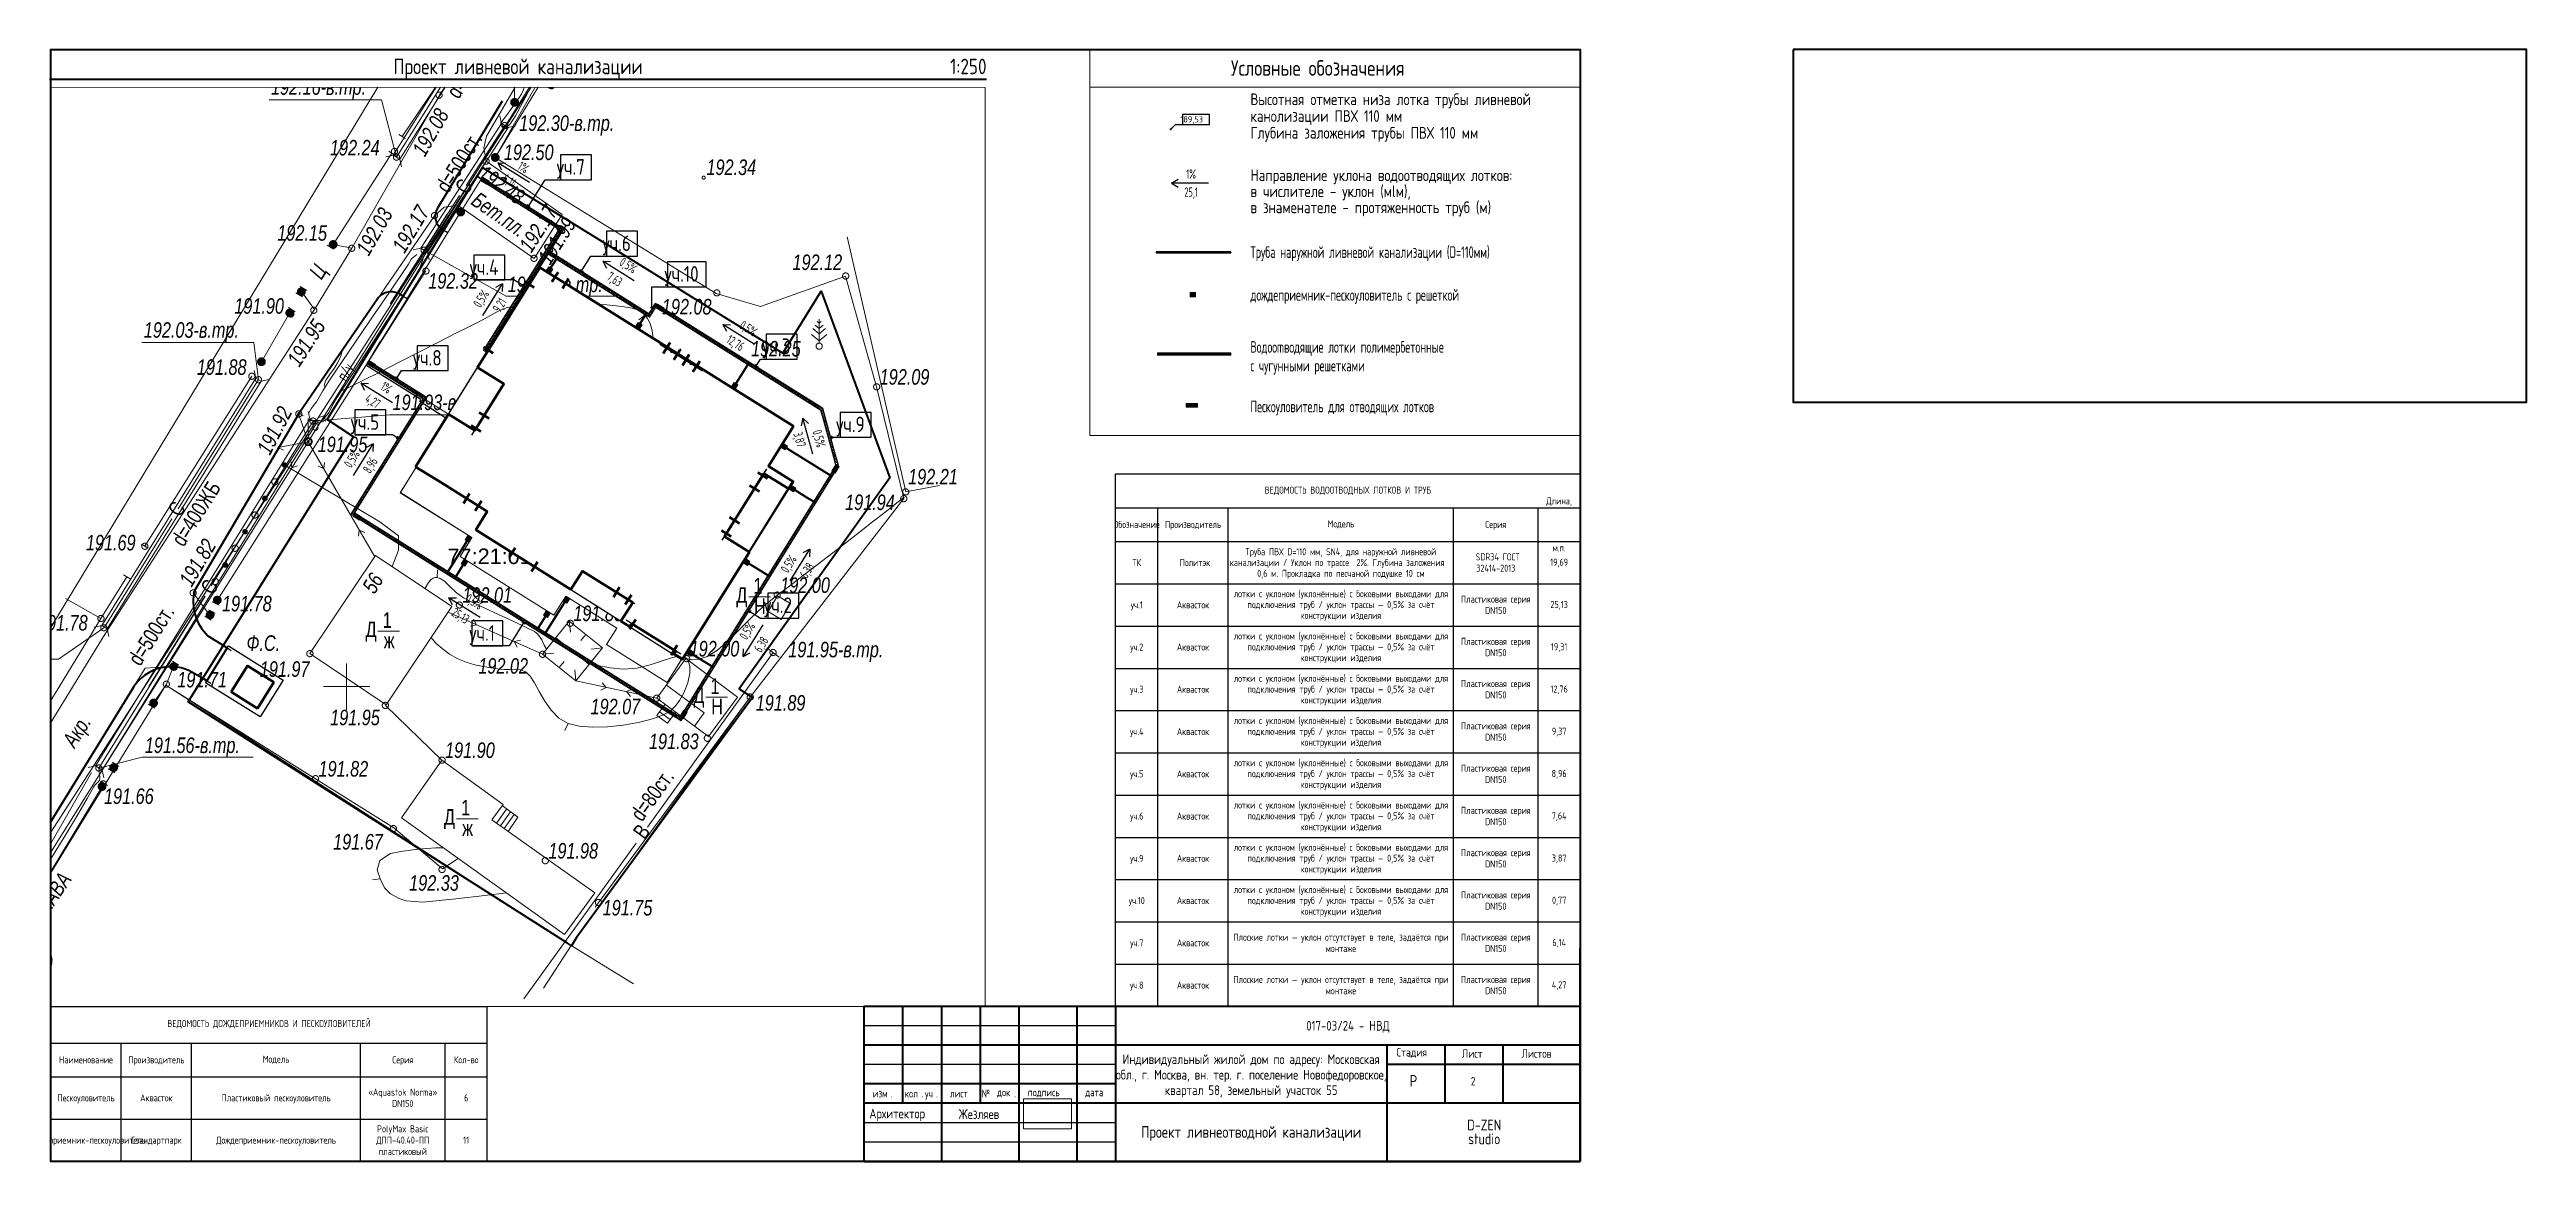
# Paper-space layout '08 Проект ливнеотводной канализации' of a CAD drawing. Header units: millimetres. Extents: x 20 to 659, y 5 to 292.
# The model-space entities are those that its viewports show. They can reach past a viewport. Long polylines and large blocks are cut down to what shows.
import ezdxf
from ezdxf.enums import TextEntityAlignment as Align
from ezdxf.xclip import XClip

# ---------------------------------------------------------------- set-up
doc = ezdxf.new("R2010")
doc.units = ezdxf.units.MM
doc.header["$MEASUREMENT"] = 0
doc.header["$XCLIPFRAME"] = 0
doc.linetypes.add('Wipeout_Contour', pattern=[1000, 0, -1000])
for name, color, linetype in [('!!! ПОДОСНОВА', 7, 'Continuous'), ('ГП_Сети канализации К2 ливневка', 7, 'Continuous'), ('ЛИВНЕВКА лотки', 7, 'Continuous'), ('Ливневка маркеры', 7, 'Continuous'), ('Ливневка трубы', 7, 'Continuous'), ('Новый_ГП_Сети канализации К2 ливневка', 7, 'Continuous')]:
    doc.layers.add(name, color=color, linetype=linetype)
for name, color, linetype, lineweight in [('0_Ном._пера__180', 5, 'Continuous', 13), ('0_Ном._пера__220', 220, 'Continuous', 13), ('0_Ном._пера__255', 255, 'Continuous', 40), ('0_Ном._пера__4', 5, 'Continuous', 40), ('0_Ном._пера__5', 5, 'Continuous', 30), ('0_Ном._пера__7', 7, 'Continuous', 25), ('0_Ном._пера__8', 7, 'Continuous', 40), ('ГП_Сети канализации К2 ливневка_Ном._пера__140', 140, 'Continuous', 40), ('ГП_Сети канализации К2 ливневка_Ном._пера__180', 5, 'Continuous', 13), ('ГП_Сети канализации К2 ливневка_Ном._пера__4', 5, 'Continuous', 40), ('ЛИВНЕВКА лотки_Ном._пера__220', 220, 'Continuous', 13), ('ЛИВНЕВКА лотки_Ном._пера__5', 5, 'Continuous', 30), ('Ливневка маркеры_Ном._пера__5', 5, 'Continuous', 30), ('Ливневка трубы_Ном._пера__4', 5, 'Continuous', 40), ('Новый_0-Жирная_Ном._пера__7', 7, 'Continuous', 25), ('Новый_0_Ном._пера__7', 7, 'Continuous', 25), ('Новый_Defpoints_Ном._пера__16', 16, 'Continuous', 20), ('Новый_Defpoints_Ном._пера__7', 7, 'Continuous', 25), ('Новый_ГП_БК_15.30_Ном._пера__206', 206, 'Continuous', 25), ('Новый_ГП_Граница участка_Ном._пера__1', 1, 'Continuous', 40), ('Новый_ГП_Дороги_проезды_Ном._пера__16', 16, 'Continuous', 20), ('Новый_ГП_Здание сооружение_Ном._пера__16', 16, 'Continuous', 20), ('Новый_ГП_Здание сооружение_Ном._пера__22', 22, 'Continuous', 50), ('Новый_ГП_Сети канализации К2 ливневка_Ном._пера__7', 7, 'Continuous', 25), ('Новый_ГТ-сооружение_ ограждение_Ном._пера__19', 7, 'Continuous', 90), ('Чертеж_1_ГП_Топография_Ном._пера__253', 252, 'Continuous', 18), ('Чертеж_1_Новофедоровское_снт 28_07$0$tp_Дороги_Ном._пера__253', 252, 'Continuous', 18), ('Чертеж_1_Новофедоровское_снт 28_07$0$tp_Здания_Ном._пера__253', 252, 'Continuous', 18), ('Чертеж_1_Новофедоровское_снт 28_07$0$tp_канавы_Ном._пера__253', 252, 'Continuous', 18), ('Чертеж_1_Новофедоровское_снт 28_07$0$tp_отметки_новые_Ном._пера__253', 252, 'Continuous', 18), ('Чертеж_1_Новофедоровское_снт 28_07$0$tp_растительность_Ном._пера__253', 252, 'Continuous', 18), ('Чертеж_1_Новофедоровское_снт 28_07$0$tp_трубы под дорогой_Ном._пера__253', 252, 'Continuous', 18), ('Чертеж_1_Новофедоровское_снт 28_07$0$U_ТЕКСТ_БЕЛЫЙ_Ном._пера__253', 252, 'Continuous', 18), ('Чертеж_1_Новый_ГП_Топография_Ном._пера__253', 252, 'Continuous', 18), ('Чертеж_1_Новый_Новофедоровское_снт 28_07$0$SETKA_Ном._пера__253', 252, 'Continuous', 18), ('Чертеж_1_Новый_Новофедоровское_снт 28_07$0$tp_Дороги_Ном._пера__253', 252, 'Continuous', 18), ('Чертеж_1_Новый_Новофедоровское_снт 28_07$0$tp_Здания_Ном._пера__253', 252, 'Continuous', 18), ('Чертеж_1_Новый_Новофедоровское_снт 28_07$0$tp_Здания_Ном._пера__7', 7, 'Continuous', 18), ('Чертеж_1_Новый_Новофедоровское_снт 28_07$0$tp_канавы_Ном._пера__253', 252, 'Continuous', 18), ('Чертеж_1_Новый_Новофедоровское_снт 28_07$0$tp_Контур растит_Ном._пера__253', 252, 'Continuous', 18), ('Чертеж_1_Новый_Новофедоровское_снт 28_07$0$tp_ЛЭП нн_Ном._пера__253', 252, 'Continuous', 18), ('Чертеж_1_Новый_Новофедоровское_снт 28_07$0$tp_ЛЭП нн_Ном._пера__7', 7, 'Continuous', 18), ('Чертеж_1_Новый_Новофедоровское_снт 28_07$0$tp_Ограждения ДЕР_Ном._пера__253', 252, 'Continuous', 18), ('Чертеж_1_Новый_Новофедоровское_снт 28_07$0$tp_Ограждения мет_Ном._пера__253', 252, 'Continuous', 18), ('Чертеж_1_Новый_Новофедоровское_снт 28_07$0$tp_Ограждения рабица_Ном._пера__253', 252, 'Continuous', 18), ('Чертеж_1_Новый_Новофедоровское_снт 28_07$0$tp_Ограждения_Ном._пера__253', 252, 'Continuous', 18), ('Чертеж_1_Новый_Новофедоровское_снт 28_07$0$tp_Ограждения_Ном._пера__7', 7, 'Continuous', 18), ('Чертеж_1_Новый_Новофедоровское_снт 28_07$0$tp_отметки_новые_Ном._пера__253', 252, 'Continuous', 18), ('Чертеж_1_Новый_Новофедоровское_снт 28_07$0$tp_отметки_новые_Ном._пера__7', 7, 'Continuous', 18), ('Чертеж_1_Новый_Новофедоровское_снт 28_07$0$tp_растительность полоса кустов_Ном._пера__253', 252, 'Continuous', 18), ('Чертеж_1_Новый_Новофедоровское_снт 28_07$0$tp_растительность_Ном._пера__7', 7, 'Continuous', 18), ('Чертеж_1_Новый_Новофедоровское_снт 28_07$0$tp_рельеф_Ном._пера__253', 252, 'Continuous', 18), ('Чертеж_1_Новый_Новофедоровское_снт 28_07$0$tp_сооружения_Ном._пера__7', 7, 'Continuous', 18), ('Чертеж_1_Новый_Новофедоровское_снт 28_07$0$tp_трубы под дорогой_Ном._пера__253', 252, 'Continuous', 18), ('Чертеж_1_Новый_Новофедоровское_снт 28_07$0$U_Водопровод_Ном._пера__253', 252, 'Continuous', 18), ('Чертеж_1_Новый_Новофедоровское_снт 28_07$0$U_Водосток_Ном._пера__253', 252, 'Continuous', 18), ('Чертеж_1_Новый_Новофедоровское_снт 28_07$0$U_Газопровод_Ном._пера__253', 252, 'Continuous', 18)]:
    doc.layers.add(name, color=color, linetype=linetype, lineweight=lineweight)
doc.layers.add('NonPlottable_0', color=7, linetype='Continuous', plot=False)
doc.layers.add('Новый_ГП_Дороги_проезды_Ном._пера__251', color=7, linetype='Continuous', lineweight=40, true_color=0x656565)
doc.styles.add('РЎР“Р•РќР•Р\xa0РР\xa0_РЎРўРР›Р¬_1', font='arial.ttf', dxfattribs={"width": 0.75})
doc.styles.add('РЎР“Р•РќР•Р\xa0РР\xa0_РЎРўРР›Р¬_17', font='')
doc.styles.add('РЎР“Р•РќР•Р\xa0РР\xa0_РЎРўРР›Р¬_18', font='')
doc.styles.add('РЎР“Р•РќР•Р\xa0РР\xa0_РЎРўРР›Р¬_3', font='arial.ttf', dxfattribs={"width": 0.749999})
doc.styles.add('РЎР“Р•РќР•Р\xa0РР\xa0_РЎРўРР›Р¬_5', font='arial.ttf')
doc.styles.add('РЎР“Р•РќР•Р\xa0РР\xa0_РЎРўРР›Р¬_6', font='', dxfattribs={"width": 0.8})
doc.styles.add('РЎР“Р•РќР•Р\xa0РР\xa0_РЎРўРР›Р¬_7', font='')
doc.styles.get('РЎР“Р•РќР•Р\xa0РР\xa0_РЎРўРР›Р¬_17').set_extended_font_data('GOST_type_A')
doc.styles.get('РЎР“Р•РќР•Р\xa0РР\xa0_РЎРўРР›Р¬_18').set_extended_font_data('GOST_type_A', bold=True)
doc.styles.get('РЎР“Р•РќР•Р\xa0РР\xa0_РЎРўРР›Р¬_6').set_extended_font_data('GOST_type_A')
doc.styles.get('РЎР“Р•РќР•Р\xa0РР\xa0_РЎРўРР›Р¬_7').set_extended_font_data('GOST_type_A')
picture_1 = doc.add_image_def('image1.jpg', size_in_pixel=(2161, 1348))
pattern_1 = [(327.9963, (-28258884.51, -20487316.09), (52.99742, 84.80138), [])]
pattern_2 = [(57.9963, (-28258884.51, -20487316.09), (-84.80138, 52.99742), [])]
pattern_3 = [(148.21604, (-28258884.51, -20487316.09), (52.6718, 85.004), [])]
pattern_4 = [(195.342, (-28258884.51, -20487316.09), (-26.458, 96.4364), [])]
pattern_5 = [(237.9929, (-28258884.51, -20487316.09), (-84.79827, 53.0024), [])]
pattern_6 = [(328.0009, (-28258884.51, -20487316.09), (52.9906, 84.80564), [])]
pattern_7 = [(148.00077, (-28258884.51, -20487316.09), (52.9908, 84.80552), [])]

psp = doc.layouts.new('08 Проект ливнеотводной канализации')

# ---------------------------------------------------------------- texts
at = {"layer": '0_Ном._пера__7', "color": 7, "lineweight": 25}
for s, insert, char_height, attachment_point, style in [('\\A1;{\\pqc;\\fGOST_type_A|b0|i0|c0|p0;\\W1.000000;017-03/24 - НВД}', (355, 38.26), 2.5, 8, 'РЎР“Р•РќР•Р\xa0РР\xa0_РЎРўРР›Р¬_7'), ('\\A1;{\\pql;\\fGOST_type_A|b0|i0|c0|p0;\\W1.000000;Стадия}', (367.56, 31.73), 2.2, 7, 'РЎР“Р•РќР•Р\xa0РР\xa0_РЎРўРР›Р¬_7'), ('\\A1;{\\pql;\\fGOST_type_A|b0|i0|c0|p0;\\W1.000000;Лист}', (384.43, 31.74), 2.2, 7, 'РЎР“Р•РќР•Р\xa0РР\xa0_РЎРўРР›Р¬_7'), ('\\A1;{\\pql;\\fGOST_type_A|b0|i0|c0|p0;\\W1.000000;Листов}', (399.84, 31.74), 2.2, 7, 'РЎР“Р•РќР•Р\xa0РР\xa0_РЎРўРР›Р¬_7'), ('\\A1;{\\pql;\\fGOST_type_A|b0|i0|c0|p0;\\W1.000000;Р}', (370.9, 24.3), 3, 7, 'РЎР“Р•РќР•Р\xa0РР\xa0_РЎРўРР›Р¬_7'), ('\\A1;{\\pqc;\\fGOST_type_A|b0|i0|c0|p0;\\W1.000000;2}', (387.34, 25.71), 2.2, 5, 'РЎР“Р•РќР•Р\xa0РР\xa0_РЎРўРР›Р¬_17'), ('\\A1;{\\pql;\\fGOST_type_A|b0|i0|c0|p0;\\W1.000000;изм}', (232.3, 21.51), 2, 7, 'РЎР“Р•РќР•Р\xa0РР\xa0_РЎРўРР›Р¬_7'), ('\\A1;{\\pql;\\fGOST_type_A|b0|i0|c0|p0;\\W1.000000;.}', (236.87, 21.51), 2, 7, 'РЎР“Р•РќР•Р\xa0РР\xa0_РЎРўРР›Р¬_7'), ('\\A1;{\\pql;\\fGOST_type_A|b0|i0|c0|p0;\\W1.000000;кол}', (240.57, 21.51), 2, 7, 'РЎР“Р•РќР•Р\xa0РР\xa0_РЎРўРР›Р¬_7'), ('\\A1;{\\pql;\\fGOST_type_A|b0|i0|c0|p0;\\W1.000000;.}', (244.94, 21.51), 2, 7, 'РЎР“Р•РќР•Р\xa0РР\xa0_РЎРўРР›Р¬_7'), ('\\A1;{\\pql;\\fGOST_type_A|b0|i0|c0|p0;\\W1.000000;уч}', (245.76, 20.94), 2, 7, 'РЎР“Р•РќР•Р\xa0РР\xa0_РЎРўРР›Р¬_7'), ('\\A1;{\\pql;\\fGOST_type_A|b0|i0|c0|p0;\\W1.000000;.}', (248.61, 21.51), 2, 7, 'РЎР“Р•РќР•Р\xa0РР\xa0_РЎРўРР›Р¬_7'), ('\\A1;{\\pql;\\fGOST_type_A|b0|i0|c0|p0;\\W1.000000;лист}', (252.19, 21.51), 2, 7, 'РЎР“Р•РќР•Р\xa0РР\xa0_РЎРўРР›Р¬_7'), ('\\A1;{\\pql;\\fGOST_type_A|b0|i0|c0|p0;\\W1.000000;№}', (260.4, 21.51), 2, 7, 'РЎР“Р•РќР•Р\xa0РР\xa0_РЎРўРР›Р¬_7'), ('\\A1;{\\pql;\\fGOST_type_A|b0|i0|c0|p0;\\W1.000000;док}', (264.39, 21.51), 2, 7, 'РЎР“Р•РќР•Р\xa0РР\xa0_РЎРўРР›Р¬_7'), ('\\A1;{\\pql;\\fGOST_type_A|b0|i0|c0|p0;\\W1.000000;.}', (268.78, 21.51), 2, 7, 'РЎР“Р•РќР•Р\xa0РР\xa0_РЎРўРР›Р¬_7'), ('\\A1;{\\pql;\\fGOST_type_A|b0|i0|c0|p0;\\W1.000000;подпись}', (272.34, 21.51), 2, 7, 'РЎР“Р•РќР•Р\xa0РР\xa0_РЎРўРР›Р¬_7'), ('\\A1;{\\pql;\\fGOST_type_A|b0|i0|c0|p0;\\W1.000000;дата}', (287.15, 21.51), 2, 7, 'РЎР“Р•РќР•Р\xa0РР\xa0_РЎРўРР›Р¬_7'), ('\\A1;{\\pql;\\fGOST_type_A|b0|i0|c0|p0;\\W1.000000;Архитектор}', (231.41, 15.42), 2.5, 7, 'РЎР“Р•РќР•Р\xa0РР\xa0_РЎРўРР›Р¬_7'), ('\\A1;{\\pql;\\fGOST_type_A|b0|i0|c0|p0;\\W1.000000;Жезляев}', (254.47, 15.95), 2.5, 7, 'РЎР“Р•РќР•Р\xa0РР\xa0_РЎРўРР›Р¬_7'), ('\\A1;{\\pqc;\\fGOST_type_A|b0|i0|c0|p0;\\W1.000000;Проект ливнеотводной канализации}', (330, 12.2), 3, 5, 'РЎР“Р•РќР•Р\xa0РР\xa0_РЎРўРР›Р¬_7')]:
    psp.add_mtext(s, dxfattribs=dict(at, insert=insert, char_height=char_height, attachment_point=attachment_point, style=style))
at = {"layer": '0_Ном._пера__7', "color": 7, "lineweight": 25, "insert": (330, 21.46), "char_height": 2.5, "width": 70.0001, "attachment_point": 8, "line_spacing_factor": 0.958797, "style": 'РЎР“Р•РќР•Р\xa0РР\xa0_РЎРўРР›Р¬_7'}
psp.add_mtext('\\A1;{\\pqc;\\fGOST_type_A|b0|i0|c0|p0;\\W1.000000;Индивидуальный жилой дом по адресу: Московская обл., г. Москва, вн. тер. г. поселение Новофедоровское, квартал 58, земельный участок 55}', dxfattribs=at)
at = {"layer": '0_Ном._пера__7', "color": 7, "lineweight": 25, "insert": (390.2, 12.62), "char_height": 2.7921, "attachment_point": 5, "line_spacing_factor": 0.769984, "style": 'РЎР“Р•РќР•Р\xa0РР\xa0_РЎРўРР›Р¬_7'}
psp.add_mtext('\\A1;{\\pqc;\\fGOST_type_A|b0|i0|c0|p0;\\W1.000000;D-ZEN\\P\\pqc;\\fGOST_type_A|b0|i0|c0|p0;\\W1.000000;studio}', dxfattribs=at)

msp = doc.modelspace()

# ---------------------------------------------------------------- texts
at = {"layer": '0_Ном._пера__5', "color": 5, "lineweight": 30, "char_height": 1200, "attachment_point": 5, "rotation": 0.09163, "style": 'РЎР“Р•РќР•Р\xa0РР\xa0_РЎРўРР›Р¬_6'}
for s, insert in [('\\A1;{\\pqc;\\fGOST_type_A|b0|i0|c0|p0;\\W0.800000;1%}', (-33052651.52, -20585947.68)), ('\\A1;{\\pqc;\\fGOST_type_A|b0|i0|c0|p0;\\W0.800000;25,1}', (-33052647.58, -20588412.01))]:
    msp.add_mtext(s, dxfattribs=dict(at, insert=insert))
at = {"layer": '0_Ном._пера__7', "color": 7, "lineweight": 25}
for s, insert, char_height, attachment_point, style in [('\\A1;{\\pql;\\fGOST_type_A|b0|i0|c0|p0;\\W1.000000;Условные обозначения}', (-33056165.75, -20479468.12), 2000, 1, 'РЎР“Р•РќР•Р\xa0РР\xa0_РЎРўРР›Р¬_7'), ('\\A1;{\\pql;\\fGOST_type_A|b0|i0|c0|p0;\\W0.800000;Труба наружной ливневой канализации (D=110мм)}', (-33044986.03, -20596225.13), 1500, 4, 'РЎР“Р•РќР•Р\xa0РР\xa0_РЎРўРР›Р¬_6'), ('\\A1;{\\pql;\\fGOST_type_A|b0|i0|c0|p0;\\W0.800000;д\\fGOST_type_A|b0|i0|c0|p0;\\W0.800000;ождеприемник\\fGOST_type_A|b0|i0|c0|p0;\\W0.800000;-пескоуловитель с решеткой}', (-33044986.03, -20600793.52), 1500, 1, 'РЎР“Р•РќР•Р\xa0РР\xa0_РЎРўРР›Р¬_6'), ('\\A1;{\\pql;\\fGOST_type_A|b0|i0|c0|p0;\\W0.800000;Пескоуловитель для отводящих лотков}', (-33044986.03, -20615195.67), 1500, 1, 'РЎР“Р•РќР•Р\xa0РР\xa0_РЎРўРР›Р¬_6')]:
    msp.add_mtext(s, dxfattribs=dict(at, insert=insert, char_height=char_height, attachment_point=attachment_point, style=style))
at = {"layer": '0_Ном._пера__7', "color": 7, "lineweight": 25, "insert": (-33044986.03, -20575549.72), "char_height": 1500, "width": 37810.6913, "attachment_point": 1, "line_spacing_factor": 0.864885, "style": 'РЎР“Р•РќР•Р\xa0РР\xa0_РЎРўРР›Р¬_7'}
msp.add_mtext('\\A1;{\\pql;\\fGOST_type_A|b0|i0|c0|p0;\\W1.000000;Высотная отметка низа лотка трубы ливневой канолизации ПВХ 110 мм\\P\\pql;\\fGOST_type_A|b0|i0|c0|p0;\\W1.000000;Г\\fGOST_type_A|b0|i0|c0|p0;\\W1.000000;л\\fGOST_type_A|b0|i0|c0|p0;\\W1.000000;убина заложения тру\\fGOST_type_A|b0|i0|c0|p0;\\W1.000000;б\\fGOST_type_A|b0|i0|c0|p0;\\W1.000000;ы \\fGOST_type_A|b0|i0|c0|p0;\\W1.000000;П\\fGOST_type_A|b0|i0|c0|p0;\\W1.000000;ВХ 110 \\fGOST_type_A|b0|i0|c0|p0;\\W1.000000;мм}', dxfattribs=at)
at = {"layer": '0_Ном._пера__7', "color": 7, "lineweight": 25, "char_height": 1500}
for s, insert, attachment_point, line_spacing_factor, style in [('\\A1;{\\pql;\\fGOST_type_A|b0|i0|c0|p0;\\W1.000000;Направление уклона водоотводящих \\fGOST_type_A|b0|i0|c0|p0;\\W1.000000;лотков\\fGOST_type_A|b0|i0|c0|p0;\\W1.000000;:\\P\\pql;\\fGOST_type_A|b0|i0|c0|p0;\\W1.000000;в числителе - уклон (мlм),\\P\\pql;\\fGOST_type_A|b0|i0|c0|p0;\\W1.000000;в знаменателе - протяженность труб (м)}', (-33044986.03, -20588377.28), 4, 0.830083, 'РЎР“Р•РќР•Р\xa0РР\xa0_РЎРўРР›Р¬_7'), ('\\A1;{\\pql;\\fGOST_type_A|b0|i0|c0|p0;\\W0.800000;Во\\fGOST_type_A|b0|i0|c0|p0;\\W0.800000;д\\fGOST_type_A|b0|i0|c0|p0;\\W0.800000;ооm\\fGOST_type_A|b0|i0|c0|p0;\\W0.800000;в\\fGOST_type_A|b0|i0|c0|p0;\\W0.800000;о\\fGOST_type_A|b0|i0|c0|p0;\\W0.800000;д\\fGOST_type_A|b0|i0|c0|p0;\\W0.800000;ящ\\fGOST_type_A|b0|i0|c0|p0;\\W0.800000;ие\\fGOST_type_A|b0|i0|c0|p0;\\W0.800000; лот\\fGOST_type_A|b0|i0|c0|p0;\\W0.800000;ки\\fGOST_type_A|b0|i0|c0|p0;\\W0.800000; \\fGOST_type_A|b0|i0|c0|p0;\\W0.800000;полимерб\\fGOST_type_A|b0|i0|c0|p0;\\W0.800000;етонные\\P\\pql;\\fGOST_type_A|b0|i0|c0|p0;\\W0.800000;с\\fGOST_type_A|b0|i0|c0|p0;\\W0.800000; \\fGOST_type_A|b0|i0|c0|p0;\\W0.800000;чугунными решетками}', (-33044986.03, -20607512.83), 1, 0.961792, 'РЎР“Р•РќР•Р\xa0РР\xa0_РЎРўРР›Р¬_6')]:
    msp.add_mtext(s, dxfattribs=dict(at, insert=insert, attachment_point=attachment_point, line_spacing_factor=line_spacing_factor, style=style))
at = {"layer": 'ЛИВНЕВКА лотки_Ном._пера__5', "color": 5, "lineweight": 30, "insert": (-28296507.11, -20479749.04), "char_height": 800, "attachment_point": 5, "rotation": 57.8643947, "style": 'РЎР“Р•РќР•Р\xa0РР\xa0_РЎРўРР›Р¬_6'}
msp.add_mtext('\\A1;{\\pqc;\\fGOST_type_A|b0|i0|c0|p0;\\W0.800000;п/у}', dxfattribs=at)
at = {"layer": 'Ливневка маркеры_Ном._пера__5', "color": 5, "lineweight": 30, "char_height": 600, "attachment_point": 5, "style": 'РЎР“Р•РќР•Р\xa0РР\xa0_РЎРўРР›Р¬_6'}
for s, insert, rotation in [('\\A1;{\\pqc;\\fGOST_type_A|b0|i0|c0|p0;\\W0.800000;1\\fGOST_type_A|b0|i0|c0|p0;\\W0.800000;%}', (-28285094.01, -20466480.94), 328.0845566), ('\\A1;{\\pqc;\\fGOST_type_A|b0|i0|c0|p0;\\W0.800000;6\\fGOST_type_A|b0|i0|c0|p0;\\W0.800000;,\\fGOST_type_A|b0|i0|c0|p0;\\W0.800000;14}', (-28285998.52, -20467417.86), 328.0845566), ('\\A1;{\\pqc;\\fGOST_type_A|b0|i0|c0|p0;\\W0.800000;1\\fGOST_type_A|b0|i0|c0|p0;\\W0.800000;%}', (-28293949.07, -20480698.64), 328.0845566), ('\\A1;{\\pqc;\\fGOST_type_A|b0|i0|c0|p0;\\W0.800000;4\\fGOST_type_A|b0|i0|c0|p0;\\W0.800000;,\\fGOST_type_A|b0|i0|c0|p0;\\W0.800000;27}', (-28294853.57, -20481635.56), 328.0845566), ('\\A1;{\\pqc;\\fGOST_type_A|b0|i0|c0|p0;\\W0.800000;0,5\\fGOST_type_A|b0|i0|c0|p0;\\W0.800000;%}', (-28266072.15, -20484008.94), 285.4336165), ('\\A1;{\\pqc;\\fGOST_type_A|b0|i0|c0|p0;\\W0.800000;0,5\\fGOST_type_A|b0|i0|c0|p0;\\W0.800000;%}', (-28296110.44, -20485335.25), 58.307665), ('\\A1;{\\pqc;\\fGOST_type_A|b0|i0|c0|p0;\\W0.800000;8\\fGOST_type_A|b0|i0|c0|p0;\\W0.800000;,\\fGOST_type_A|b0|i0|c0|p0;\\W0.800000;96}', (-28294921.62, -20485749.06), 58.307665)]:
    msp.add_mtext(s, dxfattribs=dict(at, insert=insert, rotation=rotation))

# ---------------------------------------------------------------- blocks, each defined once
blk = doc.blocks.new('Встроенный Заголовок Чертежа[3]', base_point=(20, 45))
at = {"layer": '0_Ном._пера__255', "color": 255, "lineweight": 40}
blk.add_line((19.68, 284.33), (261.66, 284.33), dxfattribs=at)
at = {"layer": '0_Ном._пера__7', "color": 7, "lineweight": 25, "style": 'РЎР“Р•РќР•Р\xa0РР\xa0_РЎРўРР›Р¬_7'}
blk.add_attdef('AC_DrawingName', text='', height=4, dxfattribs=at).set_placement((140.67, 289.64), align=Align.TOP_CENTER)
blk.add_attdef('AC_DrawingScale', text='', height=4, dxfattribs=at).set_placement((261.66, 289.64), align=Align.TOP_RIGHT)
blk = doc.blocks.new('Чертеж_11_6', base_point=(295.01, 182.45))
at = {"layer": '0_Ном._пера__7', "color": 7, "lineweight": 25}
for p, q in [((295.01, 182.45), (414.99, 182.45)), ((295.01, 173.72), (295.01, 182.45)), ((414.99, 173.72), (414.99, 182.45)), ((295.01, 173.72), (414.99, 173.72)), ((295.01, 164.99), (295.01, 173.72)), ((305.91, 164.99), (305.91, 173.72)), ((324.09, 164.99), (324.09, 173.72)), ((382.27, 164.99), (382.27, 173.72)), ((404.08, 164.99), (404.08, 173.72)), ((414.99, 164.99), (414.99, 173.72)), ((295.01, 164.99), (305.91, 164.99)), ((295.01, 154.08), (295.01, 164.99)), ((305.91, 164.99), (324.09, 164.99)), ((305.91, 154.08), (305.91, 164.99)), ((324.09, 164.99), (382.27, 164.99)), ((324.09, 154.08), (324.09, 164.99)), ((382.27, 164.99), (404.08, 164.99)), ((382.27, 154.08), (382.27, 164.99)), ((404.08, 164.99), (414.99, 164.99)), ((404.08, 154.08), (404.08, 164.99)), ((414.99, 154.08), (414.99, 164.99)), ((295.01, 154.08), (305.91, 154.08)), ((295.01, 143.18), (295.01, 154.08)), ((305.91, 154.08), (324.09, 154.08)), ((305.91, 143.18), (305.91, 154.08)), ((324.09, 154.08), (382.27, 154.08)), ((324.09, 143.18), (324.09, 154.08)), ((382.27, 154.08), (404.08, 154.08)), ((382.27, 143.18), (382.27, 154.08)), ((404.08, 154.08), (414.99, 154.08)), ((404.08, 143.18), (404.08, 154.08)), ((414.99, 143.18), (414.99, 154.08)), ((295.01, 143.18), (305.91, 143.18)), ((295.01, 132.27), (295.01, 143.18)), ((305.91, 143.18), (324.09, 143.18)), ((305.91, 132.27), (305.91, 143.18)), ((324.09, 143.18), (382.27, 143.18)), ((324.09, 132.27), (324.09, 143.18)), ((382.27, 143.18), (404.08, 143.18)), ((382.27, 132.27), (382.27, 143.18)), ((404.08, 143.18), (414.99, 143.18)), ((404.08, 132.27), (404.08, 143.18)), ((414.99, 132.27), (414.99, 143.18)), ((295.01, 132.27), (305.91, 132.27)), ((295.01, 121.36), (295.01, 132.27)), ((305.91, 132.27), (324.09, 132.27)), ((305.91, 121.36), (305.91, 132.27)), ((324.09, 132.27), (382.27, 132.27)), ((324.09, 121.36), (324.09, 132.27)), ((382.27, 132.27), (404.08, 132.27)), ((382.27, 121.36), (382.27, 132.27)), ((404.08, 132.27), (414.99, 132.27)), ((404.08, 121.36), (404.08, 132.27)), ((414.99, 121.36), (414.99, 132.27)), ((295.01, 121.36), (305.91, 121.36)), ((295.01, 110.45), (295.01, 121.36)), ((305.91, 121.36), (324.09, 121.36)), ((305.91, 110.45), (305.91, 121.36)), ((324.09, 121.36), (382.27, 121.36)), ((324.09, 110.45), (324.09, 121.36)), ((382.27, 121.36), (404.08, 121.36)), ((382.27, 110.45), (382.27, 121.36)), ((404.08, 121.36), (414.99, 121.36)), ((404.08, 110.45), (404.08, 121.36)), ((414.99, 110.45), (414.99, 121.36)), ((295.01, 110.45), (305.91, 110.45)), ((295.01, 99.55), (295.01, 110.45)), ((305.91, 110.45), (324.09, 110.45)), ((305.91, 99.55), (305.91, 110.45)), ((324.09, 110.45), (382.27, 110.45)), ((324.09, 99.55), (324.09, 110.45)), ((382.27, 110.45), (404.08, 110.45)), ((382.27, 99.55), (382.27, 110.45)), ((404.08, 110.45), (414.99, 110.45)), ((404.08, 99.55), (404.08, 110.45)), ((414.99, 99.55), (414.99, 110.45)), ((295.01, 99.55), (305.91, 99.55)), ((295.01, 88.64), (295.01, 99.55)), ((305.91, 99.55), (324.09, 99.55)), ((305.91, 88.64), (305.91, 99.55)), ((324.09, 99.55), (382.27, 99.55)), ((324.09, 88.64), (324.09, 99.55)), ((382.27, 99.55), (404.08, 99.55)), ((382.27, 88.64), (382.27, 99.55)), ((404.08, 99.55), (414.99, 99.55)), ((404.08, 88.64), (404.08, 99.55)), ((414.99, 88.64), (414.99, 99.55)), ((295.01, 88.64), (305.91, 88.64)), ((295.01, 77.73), (295.01, 88.64)), ((305.91, 88.64), (324.09, 88.64)), ((305.91, 77.73), (305.91, 88.64)), ((324.09, 88.64), (382.27, 88.64)), ((324.09, 77.73), (324.09, 88.64)), ((382.27, 88.64), (404.08, 88.64)), ((382.27, 77.73), (382.27, 88.64)), ((404.08, 88.64), (414.99, 88.64)), ((404.08, 77.73), (404.08, 88.64)), ((414.99, 77.73), (414.99, 88.64)), ((295.01, 77.73), (305.91, 77.73)), ((295.01, 66.82), (295.01, 77.73)), ((305.91, 77.73), (324.09, 77.73)), ((305.91, 66.82), (305.91, 77.73)), ((324.09, 77.73), (382.27, 77.73)), ((324.09, 66.82), (324.09, 77.73)), ((382.27, 77.73), (404.08, 77.73)), ((382.27, 66.82), (382.27, 77.73)), ((404.08, 77.73), (414.99, 77.73)), ((404.08, 66.82), (404.08, 77.73)), ((414.99, 66.82), (414.99, 77.73)), ((295.01, 66.82), (305.91, 66.82)), ((295.01, 55.91), (295.01, 66.82)), ((305.91, 66.82), (324.09, 66.82)), ((305.91, 55.91), (305.91, 66.82)), ((324.09, 66.82), (382.27, 66.82)), ((324.09, 55.91), (324.09, 66.82)), ((382.27, 66.82), (404.08, 66.82)), ((382.27, 55.91), (382.27, 66.82)), ((404.08, 66.82), (414.99, 66.82)), ((404.08, 55.91), (404.08, 66.82)), ((414.99, 55.91), (414.99, 66.82)), ((295.01, 55.91), (305.91, 55.91)), ((295.01, 45.01), (295.01, 55.91)), ((305.91, 55.91), (324.09, 55.91)), ((305.91, 45.01), (305.91, 55.91)), ((324.09, 55.91), (382.27, 55.91)), ((324.09, 45.01), (324.09, 55.91)), ((382.27, 55.91), (404.08, 55.91)), ((382.27, 45.01), (382.27, 55.91)), ((404.08, 55.91), (414.99, 55.91)), ((404.08, 45.01), (404.08, 55.91)), ((414.99, 45.01), (414.99, 55.91)), ((295.01, 45.01), (305.91, 45.01)), ((305.91, 45.01), (324.09, 45.01)), ((324.09, 45.01), (382.27, 45.01)), ((382.27, 45.01), (404.08, 45.01)), ((404.08, 45.01), (414.99, 45.01))]:
    blk.add_line(p, q, dxfattribs=at)
at = {"layer": '0_Ном._пера__7', "color": 7, "lineweight": 25, "char_height": 1.818, "attachment_point": 5}
for s, insert, style in [('\\A1;{\\pqc;\\fGOST_type_A|b1|i0|c0|p0;\\W1.000000;ВЕДОМОСТЬ ВОДООТВОДНЫХ ЛОТКОВ И ТРУБ}', (355, 178.1), 'РЎР“Р•РќР•Р\xa0РР\xa0_РЎРўРР›Р¬_18'), ('\\A1;{\\pqc;\\fGOST_type_A|b1|i0|c0|p0;\\W1.000000;Производитель}', (315, 169.17), 'РЎР“Р•РќР•Р\xa0РР\xa0_РЎРўРР›Р¬_18'), ('\\A1;{\\pqc;\\fGOST_type_A|b1|i0|c0|p0;\\W1.000000;Модель}', (353.18, 169.44), 'РЎР“Р•РќР•Р\xa0РР\xa0_РЎРўРР›Р¬_18'), ('\\A1;{\\pqc;\\fGOST_type_A|b1|i0|c0|p0;\\W1.000000;Серия}', (393.18, 169.17), 'РЎР“Р•РќР•Р\xa0РР\xa0_РЎРўРР›Р¬_18'), ('\\A1;{\\pqc;\\fGOST_type_A|b0|i0|c0|p0;\\W1.000000;ТК}', (300.46, 159.59), 'РЎР“Р•РќР•Р\xa0РР\xa0_РЎРўРР›Р¬_7'), ('\\A1;{\\pqc;\\fGOST_type_A|b0|i0|c0|p0;\\W1.000000; Политэк}', (315, 159.59), 'РЎР“Р•РќР•Р\xa0РР\xa0_РЎРўРР›Р¬_7'), ('\\A1;{\\pqc;\\fGOST_type_A|b0|i0|c0|p0;\\W1.000000;19,69}', (409.54, 159.46), 'РЎР“Р•РќР•Р\xa0РР\xa0_РЎРўРР›Р¬_7'), ('\\A1;{\\pqc;\\fGOST_type_A|b0|i0|c0|p0;\\W1.000000;уч.1}', (300.46, 148.43), 'РЎР“Р•РќР•Р\xa0РР\xa0_РЎРўРР›Р¬_7'), ('\\A1;{\\pqc;\\fGOST_type_A|b0|i0|c0|p0;\\W1.000000;Аквасток}', (315, 148.68), 'РЎР“Р•РќР•Р\xa0РР\xa0_РЎРўРР›Р¬_7'), ('\\A1;{\\pqc;\\fGOST_type_A|b0|i0|c0|p0;\\W1.000000;25,13}', (409.54, 148.55), 'РЎР“Р•РќР•Р\xa0РР\xa0_РЎРўРР›Р¬_7'), ('\\A1;{\\pqc;\\fGOST_type_A|b0|i0|c0|p0;\\W1.000000;уч.2}', (300.46, 137.52), 'РЎР“Р•РќР•Р\xa0РР\xa0_РЎРўРР›Р¬_7'), ('\\A1;{\\pqc;\\fGOST_type_A|b0|i0|c0|p0;\\W1.000000;Аквасток}', (315, 137.78), 'РЎР“Р•РќР•Р\xa0РР\xa0_РЎРўРР›Р¬_7'), ('\\A1;{\\pqc;\\fGOST_type_A|b0|i0|c0|p0;\\W1.000000;19,31}', (409.54, 137.64), 'РЎР“Р•РќР•Р\xa0РР\xa0_РЎРўРР›Р¬_7'), ('\\A1;{\\pqc;\\fGOST_type_A|b0|i0|c0|p0;\\W1.000000;уч.3}', (300.46, 126.61), 'РЎР“Р•РќР•Р\xa0РР\xa0_РЎРўРР›Р¬_7'), ('\\A1;{\\pqc;\\fGOST_type_A|b0|i0|c0|p0;\\W1.000000;Аквасток}', (315, 126.87), 'РЎР“Р•РќР•Р\xa0РР\xa0_РЎРўРР›Р¬_7'), ('\\A1;{\\pqc;\\fGOST_type_A|b0|i0|c0|p0;\\W1.000000;12,76}', (409.54, 126.73), 'РЎР“Р•РќР•Р\xa0РР\xa0_РЎРўРР›Р¬_7'), ('\\A1;{\\pqc;\\fGOST_type_A|b0|i0|c0|p0;\\W1.000000;уч.4}', (300.46, 115.71), 'РЎР“Р•РќР•Р\xa0РР\xa0_РЎРўРР›Р¬_7'), ('\\A1;{\\pqc;\\fGOST_type_A|b0|i0|c0|p0;\\W1.000000;Аквасток}', (315, 115.96), 'РЎР“Р•РќР•Р\xa0РР\xa0_РЎРўРР›Р¬_7'), ('\\A1;{\\pqc;\\fGOST_type_A|b0|i0|c0|p0;\\W1.000000;9,37}', (409.54, 115.83), 'РЎР“Р•РќР•Р\xa0РР\xa0_РЎРўРР›Р¬_7'), ('\\A1;{\\pqc;\\fGOST_type_A|b0|i0|c0|p0;\\W1.000000;уч.5}', (300.46, 104.8), 'РЎР“Р•РќР•Р\xa0РР\xa0_РЎРўРР›Р¬_7'), ('\\A1;{\\pqc;\\fGOST_type_A|b0|i0|c0|p0;\\W1.000000;Аквасток}', (315, 105.05), 'РЎР“Р•РќР•Р\xa0РР\xa0_РЎРўРР›Р¬_7'), ('\\A1;{\\pqc;\\fGOST_type_A|b0|i0|c0|p0;\\W1.000000;8,96}', (409.54, 104.92), 'РЎР“Р•РќР•Р\xa0РР\xa0_РЎРўРР›Р¬_7'), ('\\A1;{\\pqc;\\fGOST_type_A|b0|i0|c0|p0;\\W1.000000;уч.6}', (300.46, 93.89), 'РЎР“Р•РќР•Р\xa0РР\xa0_РЎРўРР›Р¬_7'), ('\\A1;{\\pqc;\\fGOST_type_A|b0|i0|c0|p0;\\W1.000000;Аквасток}', (315, 94.15), 'РЎР“Р•РќР•Р\xa0РР\xa0_РЎРўРР›Р¬_7'), ('\\A1;{\\pqc;\\fGOST_type_A|b0|i0|c0|p0;\\W1.000000;7,64}', (409.54, 94.01), 'РЎР“Р•РќР•Р\xa0РР\xa0_РЎРўРР›Р¬_7'), ('\\A1;{\\pqc;\\fGOST_type_A|b0|i0|c0|p0;\\W1.000000;уч.9}', (300.46, 82.98), 'РЎР“Р•РќР•Р\xa0РР\xa0_РЎРўРР›Р¬_7'), ('\\A1;{\\pqc;\\fGOST_type_A|b0|i0|c0|p0;\\W1.000000;Аквасток}', (315, 83.24), 'РЎР“Р•РќР•Р\xa0РР\xa0_РЎРўРР›Р¬_7'), ('\\A1;{\\pqc;\\fGOST_type_A|b0|i0|c0|p0;\\W1.000000;3,87}', (409.54, 83.1), 'РЎР“Р•РќР•Р\xa0РР\xa0_РЎРўРР›Р¬_7'), ('\\A1;{\\pqc;\\fGOST_type_A|b0|i0|c0|p0;\\W1.000000;уч.10}', (300.46, 72.07), 'РЎР“Р•РќР•Р\xa0РР\xa0_РЎРўРР›Р¬_7'), ('\\A1;{\\pqc;\\fGOST_type_A|b0|i0|c0|p0;\\W1.000000;Аквасток}', (315, 72.33), 'РЎР“Р•РќР•Р\xa0РР\xa0_РЎРўРР›Р¬_7'), ('\\A1;{\\pqc;\\fGOST_type_A|b0|i0|c0|p0;\\W1.000000;0,77}', (409.54, 72.2), 'РЎР“Р•РќР•Р\xa0РР\xa0_РЎРўРР›Р¬_7'), ('\\A1;{\\pqc;\\fGOST_type_A|b0|i0|c0|p0;\\W1.000000;уч.7}', (300.46, 61.17), 'РЎР“Р•РќР•Р\xa0РР\xa0_РЎРўРР›Р¬_7'), ('\\A1;{\\pqc;\\fGOST_type_A|b0|i0|c0|p0;\\W1.000000;Аквасток}', (315, 61.42), 'РЎР“Р•РќР•Р\xa0РР\xa0_РЎРўРР›Р¬_7'), ('\\A1;{\\pqc;\\fGOST_type_A|b0|i0|c0|p0;\\W1.000000;6,14}', (409.54, 61.29), 'РЎР“Р•РќР•Р\xa0РР\xa0_РЎРўРР›Р¬_7'), ('\\A1;{\\pqc;\\fGOST_type_A|b0|i0|c0|p0;\\W1.000000;уч.8}', (300.46, 50.26), 'РЎР“Р•РќР•Р\xa0РР\xa0_РЎРўРР›Р¬_7'), ('\\A1;{\\pqc;\\fGOST_type_A|b0|i0|c0|p0;\\W1.000000;Аквасток}', (315, 50.51), 'РЎР“Р•РќР•Р\xa0РР\xa0_РЎРўРР›Р¬_7'), ('\\A1;{\\pqc;\\fGOST_type_A|b0|i0|c0|p0;\\W1.000000;4,27}', (409.54, 50.38), 'РЎР“Р•РќР•Р\xa0РР\xa0_РЎРўРР›Р¬_7')]:
    blk.add_mtext(s, dxfattribs=dict(at, insert=insert, style=style))
at = {"layer": '0_Ном._пера__7', "color": 7, "lineweight": 25, "attachment_point": 5}
for s, insert, char_height, width, line_spacing_factor, style in [('\\A1;{\\pqc;\\fGOST_type_A|b1|i0|c0|p0;\\W1.000000;Длина, м.п.}', (409.54, 169.43), 1.818, 9.4534, 4, 'РЎР“Р•РќР•Р\xa0РР\xa0_РЎРўРР›Р¬_18'), ('\\A1;{\\pqc;\\fGOST_type_A|b0|i0|c0|p0;\\W1.000000;Труба ПВХ D=110 мм, SN4, для наружной ливневой канализации / Уклон по трассе  2%. Глубина заложения   0,6 м. Прокладка по песчаной подушке 10 см}', (353.18, 159.34), 1.81796, 56.7205, 0.923641, 'РЎР“Р•РќР•Р\xa0РР\xa0_РЎРўРР›Р¬_7'), ('\\A1;{\\pqc;\\fGOST_type_A|b0|i0|c0|p0;\\W1.000000; SDR34 ГОСТ 32414-2013}', (393.18, 159.59), 1.818, 20.3612, 0.961903, 'РЎР“Р•РќР•Р\xa0РР\xa0_РЎРўРР›Р¬_7'), ('\\A1;{\\pqc;\\fGOST_type_A|b0|i0|c0|p0;\\W1.000000;лотки с уклоном (уклонённые) с боковыми выходами для подключения труб / уклон трассы — 0,5% за счёт конструкции изделия}', (353.18, 148.49), 1.81796, 56.7205, 0.922652, 'РЎР“Р•РќР•Р\xa0РР\xa0_РЎРўРР›Р¬_7'), ('\\A1;{\\pqc;\\fGOST_type_A|b0|i0|c0|p0;\\W1.000000;Пластиковая серия DN150}', (393.18, 148.69), 1.818, 20.3612, 0.96248, 'РЎР“Р•РќР•Р\xa0РР\xa0_РЎРўРР›Р¬_7'), ('\\A1;{\\pqc;\\fGOST_type_A|b0|i0|c0|p0;\\W1.000000;лотки с уклоном (уклонённые) с боковыми выходами для подключения труб / уклон трассы — 0,5% за счёт конструкции изделия}', (353.18, 137.58), 1.81796, 56.7205, 0.922652, 'РЎР“Р•РќР•Р\xa0РР\xa0_РЎРўРР›Р¬_7'), ('\\A1;{\\pqc;\\fGOST_type_A|b0|i0|c0|p0;\\W1.000000;Пластиковая серия DN150}', (393.18, 137.78), 1.818, 20.3612, 0.96248, 'РЎР“Р•РќР•Р\xa0РР\xa0_РЎРўРР›Р¬_7'), ('\\A1;{\\pqc;\\fGOST_type_A|b0|i0|c0|p0;\\W1.000000;лотки с уклоном (уклонённые) с боковыми выходами для подключения труб / уклон трассы — 0,5% за счёт конструкции изделия}', (353.18, 126.67), 1.81796, 56.7205, 0.922652, 'РЎР“Р•РќР•Р\xa0РР\xa0_РЎРўРР›Р¬_7'), ('\\A1;{\\pqc;\\fGOST_type_A|b0|i0|c0|p0;\\W1.000000;Пластиковая серия DN150}', (393.18, 126.87), 1.818, 20.3612, 0.96248, 'РЎР“Р•РќР•Р\xa0РР\xa0_РЎРўРР›Р¬_7'), ('\\A1;{\\pqc;\\fGOST_type_A|b0|i0|c0|p0;\\W1.000000;лотки с уклоном (уклонённые) с боковыми выходами для подключения труб / уклон трассы — 0,5% за счёт конструкции изделия}', (353.18, 115.76), 1.81796, 56.7205, 0.922652, 'РЎР“Р•РќР•Р\xa0РР\xa0_РЎРўРР›Р¬_7'), ('\\A1;{\\pqc;\\fGOST_type_A|b0|i0|c0|p0;\\W1.000000;Пластиковая серия DN150}', (393.18, 115.96), 1.818, 20.3612, 0.96248, 'РЎР“Р•РќР•Р\xa0РР\xa0_РЎРўРР›Р¬_7'), ('\\A1;{\\pqc;\\fGOST_type_A|b0|i0|c0|p0;\\W1.000000;лотки с уклоном (уклонённые) с боковыми выходами для подключения труб / уклон трассы — 0,5% за счёт конструкции изделия}', (353.18, 104.86), 1.81796, 56.7205, 0.922652, 'РЎР“Р•РќР•Р\xa0РР\xa0_РЎРўРР›Р¬_7'), ('\\A1;{\\pqc;\\fGOST_type_A|b0|i0|c0|p0;\\W1.000000;Пластиковая серия DN150}', (393.18, 105.05), 1.818, 20.3612, 0.96248, 'РЎР“Р•РќР•Р\xa0РР\xa0_РЎРўРР›Р¬_7'), ('\\A1;{\\pqc;\\fGOST_type_A|b0|i0|c0|p0;\\W1.000000;лотки с уклоном (уклонённые) с боковыми выходами для подключения труб / уклон трассы — 0,5% за счёт конструкции изделия}', (353.18, 93.95), 1.81796, 56.7205, 0.922652, 'РЎР“Р•РќР•Р\xa0РР\xa0_РЎРўРР›Р¬_7'), ('\\A1;{\\pqc;\\fGOST_type_A|b0|i0|c0|p0;\\W1.000000;Пластиковая серия DN150}', (393.18, 94.15), 1.818, 20.3612, 0.96248, 'РЎР“Р•РќР•Р\xa0РР\xa0_РЎРўРР›Р¬_7'), ('\\A1;{\\pqc;\\fGOST_type_A|b0|i0|c0|p0;\\W1.000000;лотки с уклоном (уклонённые) с боковыми выходами для подключения труб / уклон трассы — 0,5% за счёт конструкции изделия}', (353.18, 83.04), 1.81796, 56.7205, 0.922652, 'РЎР“Р•РќР•Р\xa0РР\xa0_РЎРўРР›Р¬_7'), ('\\A1;{\\pqc;\\fGOST_type_A|b0|i0|c0|p0;\\W1.000000;Пластиковая серия DN150}', (393.18, 83.24), 1.818, 20.3612, 0.96248, 'РЎР“Р•РќР•Р\xa0РР\xa0_РЎРўРР›Р¬_7'), ('\\A1;{\\pqc;\\fGOST_type_A|b0|i0|c0|p0;\\W1.000000;лотки с уклоном (уклонённые) с боковыми выходами для подключения труб / уклон трассы — 0,5% за счёт конструкции изделия}', (353.18, 72.13), 1.81796, 56.7205, 0.922652, 'РЎР“Р•РќР•Р\xa0РР\xa0_РЎРўРР›Р¬_7'), ('\\A1;{\\pqc;\\fGOST_type_A|b0|i0|c0|p0;\\W1.000000;Пластиковая серия DN150}', (393.18, 72.33), 1.818, 20.3612, 0.96248, 'РЎР“Р•РќР•Р\xa0РР\xa0_РЎРўРР›Р¬_7'), ('\\A1;{\\pqc;\\fGOST_type_A|b0|i0|c0|p0;\\W1.000000;Плоские лотки — уклон отсутствует в теле, задаётся при монтаже}', (353.18, 61.42), 1.81796, 56.7205, 0.963132, 'РЎР“Р•РќР•Р\xa0РР\xa0_РЎРўРР›Р¬_7'), ('\\A1;{\\pqc;\\fGOST_type_A|b0|i0|c0|p0;\\W1.000000;Пластиковая серия DN150}', (393.18, 61.42), 1.818, 20.3612, 0.96248, 'РЎР“Р•РќР•Р\xa0РР\xa0_РЎРўРР›Р¬_7'), ('\\A1;{\\pqc;\\fGOST_type_A|b0|i0|c0|p0;\\W1.000000;Плоские лотки — уклон отсутствует в теле, задаётся при монтаже}', (353.18, 50.51), 1.81796, 56.7205, 0.963132, 'РЎР“Р•РќР•Р\xa0РР\xa0_РЎРўРР›Р¬_7'), ('\\A1;{\\pqc;\\fGOST_type_A|b0|i0|c0|p0;\\W1.000000;Пластиковая серия DN150}', (393.18, 50.52), 1.818, 20.3612, 0.96248, 'РЎР“Р•РќР•Р\xa0РР\xa0_РЎРўРР›Р¬_7')]:
    blk.add_mtext(s, dxfattribs=dict(at, insert=insert, char_height=char_height, width=width, line_spacing_factor=line_spacing_factor, style=style))
at = {"layer": '0_Ном._пера__7', "color": 7, "lineweight": 25, "insert": (300.46, 169.43), "char_height": 1.818, "width": 9.4534, "attachment_point": 5, "style": 'РЎР“Р•РќР•Р\xa0РР\xa0_РЎРўРР›Р¬_18'}
blk.add_mtext('\\A1;{\\pqc;\\fGOST_type_A|b1|i0|c0|p0;\\W1.000000;Обозначение}', dxfattribs=at)
blk = doc.blocks.new('Чертеж_12_7', base_point=(20.01, 44.99))
at = {"layer": '0_Ном._пера__7', "color": 7, "lineweight": 25}
for p, q in [((20.01, 44.99), (132.72, 44.99)), ((20.01, 35.54), (20.01, 44.99)), ((132.72, 35.54), (132.72, 44.99)), ((20.01, 35.54), (132.72, 35.54)), ((20.01, 26.81), (20.01, 35.54)), ((38.19, 26.81), (38.19, 35.54)), ((56.37, 26.81), (56.37, 35.54)), ((100, 26.81), (100, 35.54)), ((121.81, 26.81), (121.81, 35.54)), ((132.72, 26.81), (132.72, 35.54)), ((20.01, 26.81), (38.19, 26.81)), ((20.01, 15.9), (20.01, 26.81)), ((38.19, 26.81), (56.37, 26.81)), ((38.19, 15.9), (38.19, 26.81)), ((56.37, 26.81), (100, 26.81)), ((56.37, 15.9), (56.37, 26.81)), ((100, 26.81), (121.81, 26.81)), ((100, 15.9), (100, 26.81)), ((121.81, 26.81), (132.72, 26.81)), ((121.81, 15.9), (121.81, 26.81)), ((132.72, 15.9), (132.72, 26.81)), ((20.01, 15.9), (38.19, 15.9)), ((20.01, 5), (20.01, 15.9)), ((38.19, 15.9), (56.37, 15.9)), ((38.19, 5), (38.19, 15.9)), ((56.37, 15.9), (100, 15.9)), ((56.37, 5), (56.37, 15.9)), ((100, 15.9), (121.81, 15.9)), ((100, 5), (100, 15.9)), ((121.81, 15.9), (132.72, 15.9)), ((121.81, 5), (121.81, 15.9)), ((132.72, 5), (132.72, 15.9)), ((20.01, 5), (38.19, 5)), ((38.19, 5), (56.37, 5)), ((56.37, 5), (100, 5)), ((100, 5), (121.81, 5)), ((121.81, 5), (132.72, 5))]:
    blk.add_line(p, q, dxfattribs=at)
at = {"layer": '0_Ном._пера__7', "color": 7, "lineweight": 25, "char_height": 1.818, "attachment_point": 5}
for s, insert, style in [('\\A1;{\\pqc;\\fGOST_type_A|b1|i0|c0|p0;\\W1.000000;ВЕДОМОСТЬ ДОЖДЕПРИЕМНИКОВ И ПЕСКОУЛОВИТЕЛЕЙ}', (76.36, 40.41), 'РЎР“Р•РќР•Р\xa0РР\xa0_РЎРўРР›Р¬_18'), ('\\A1;{\\pqc;\\fGOST_type_A|b1|i0|c0|p0;\\W1.000000;Наименование}', (29.1, 31.25), 'РЎР“Р•РќР•Р\xa0РР\xa0_РЎРўРР›Р¬_18'), ('\\A1;{\\pqc;\\fGOST_type_A|b1|i0|c0|p0;\\W1.000000;Производитель}', (47.28, 30.99), 'РЎР“Р•РќР•Р\xa0РР\xa0_РЎРўРР›Р¬_18'), ('\\A1;{\\pqc;\\fGOST_type_A|b1|i0|c0|p0;\\W1.000000;Модель}', (78.18, 31.26), 'РЎР“Р•РќР•Р\xa0РР\xa0_РЎРўРР›Р¬_18'), ('\\A1;{\\pqc;\\fGOST_type_A|b1|i0|c0|p0;\\W1.000000;Серия}', (110.91, 30.99), 'РЎР“Р•РќР•Р\xa0РР\xa0_РЎРўРР›Р¬_18'), ('\\A1;{\\pqc;\\fGOST_type_A|b1|i0|c0|p0;\\W1.000000;Кол-во}', (127.27, 31.25), 'РЎР“Р•РќР•Р\xa0РР\xa0_РЎРўРР›Р¬_18'), ('\\A1;{\\pqc;\\fGOST_type_A|b0|i0|c0|p0;\\W1.000000;Пескоуловитель}', (29.1, 21.16), 'РЎР“Р•РќР•Р\xa0РР\xa0_РЎРўРР›Р¬_7'), ('\\A1;{\\pqc;\\fGOST_type_A|b0|i0|c0|p0;\\W1.000000;Аквасток}', (47.28, 21.41), 'РЎР“Р•РќР•Р\xa0РР\xa0_РЎРўРР›Р¬_7'), ('\\A1;{\\pqc;\\fGOST_type_A|b0|i0|c0|p0;\\W1.000000;Пластиковый пескоуловитель}', (78.18, 21.16), 'РЎР“Р•РќР•Р\xa0РР\xa0_РЎРўРР›Р¬_7'), ('\\A1;{\\pqc;\\fGOST_type_A|b0|i0|c0|p0;\\W1.000000;6}', (127.27, 21.41), 'РЎР“Р•РќР•Р\xa0РР\xa0_РЎРўРР›Р¬_7'), ('\\A1;{\\pqc;\\fGOST_type_A|b0|i0|c0|p0;\\W1.000000;Стандартпарк}', (47.28, 10.25), 'РЎР“Р•РќР•Р\xa0РР\xa0_РЎРўРР›Р¬_7'), ('\\A1;{\\pqc;\\fGOST_type_A|b0|i0|c0|p0;\\W1.000000;Дождеприемник-пескоуловитель}', (78.18, 10.25), 'РЎР“Р•РќР•Р\xa0РР\xa0_РЎРўРР›Р¬_7'), ('\\A1;{\\pqc;\\fGOST_type_A|b0|i0|c0|p0;\\W1.000000;11}', (127.27, 10.51), 'РЎР“Р•РќР•Р\xa0РР\xa0_РЎРўРР›Р¬_7')]:
    blk.add_mtext(s, dxfattribs=dict(at, insert=insert, style=style))
at = {"layer": '0_Ном._пера__7', "color": 7, "lineweight": 25, "char_height": 1.818, "width": 20.3612, "attachment_point": 5, "style": 'РЎР“Р•РќР•Р\xa0РР\xa0_РЎРўРР›Р¬_7'}
for s, insert, line_spacing_factor in [('\\A1;{\\pqc;\\fGOST_type_A|b0|i0|c0|p0;\\W1.000000;«Aquastok Norma» DN150}', (110.91, 21.41), 0.96248), ('\\A1;{\\pqc;\\fGOST_type_A|b0|i0|c0|p0;\\W1.000000;PolyMax Basic ДПП–40.40-ПП пластиковый}', (110.91, 10.5), 0.961076)]:
    blk.add_mtext(s, dxfattribs=dict(at, insert=insert, line_spacing_factor=line_spacing_factor))
at = {"layer": '0_Ном._пера__7', "color": 7, "lineweight": 25, "insert": (29.1, 10.25), "char_height": 1.818, "width": 16.7253, "attachment_point": 5, "style": 'РЎР“Р•РќР•Р\xa0РР\xa0_РЎРўРР›Р¬_7'}
blk.add_mtext('\\A1;{\\pqc;\\fGOST_type_A|b0|i0|c0|p0;\\W1.000000;Дождеприемник-пескоуловитель}', dxfattribs=at)
blk = doc.blocks.new('Чертеж_7_1', base_point=(9803493, 0))
at = {"layer": 'Чертеж_1_Новый_ГП_Топография_Ном._пера__253', "color": 252, "lineweight": 18, "flags": 128}
for points in [[(-28318707, -20517064), (-28318667, -20517000), (-28308180, -20499900), (-28282010, -20516708), (-28270449, -20500671), (-28260533, -20487867), (-28262287, -20480650), (-28264292, -20473503), (-28269785, -20475465), (-28272641, -20474628), (-28286912, -20465849), (-28276963, -20449640), (-28284571, -20444942), (-28325602, -20512686)], [(-28287737, -20466500), (-28268337, -20478480), (-28265867, -20474480), (-28261427, -20486530), (-28271157, -20500140), (-28270297, -20500700), (-28281657, -20516190), (-28281987, -20516730), (-28282257, -20516560), (-28306737, -20500980), (-28296057, -20483870), (-28297767, -20482750)]]:
    blk.add_lwpolyline(points, close=True, dxfattribs=at)
at = {"layer": 'Чертеж_1_Новый_Новофедоровское_снт 28_07$0$SETKA_Ном._пера__253', "color": 252, "lineweight": 18, "flags": 128}
for points in [[(-28296507, -20501500), (-28296507, -20498500)], [(-28298007, -20500000), (-28295007, -20500000)]]:
    blk.add_lwpolyline(points, dxfattribs=at)
at = {"layer": 'Чертеж_1_Новый_Новофедоровское_снт 28_07$0$tp_Дороги_Ном._пера__253', "color": 252, "lineweight": 18, "flags": 128}
for points in [[(-28287506, -20466094), (-28287640, -20465239), (-28287475, -20464466), (-28284864, -20460039), (-28272559, -20440842), (-28269497, -20437186), (-28267763, -20435998), (-28265647, -20435528), (-28264635, -20435446), (-28262645, -20435694), (-28260534, -20436711), (-28259735, -20437573)], [(-28284974, -20451967), (-28284141, -20452488), (-28290497, -20461790), (-28296179, -20471714), (-28297375, -20471463)], [(-28289337, -20468926), (-28290205, -20469057), (-28290834, -20469610), (-28299598, -20482398), (-28306415, -20493946), (-28305483, -20495191)], [(-28296179, -20471714), (-28298586, -20475671)], [(-28324717, -20517359), (-28323948, -20515878), (-28312090, -20496600), (-28298586, -20475671), (-28299358, -20474585)], [(-28307922, -20498698), (-28309516, -20498807), (-28320188, -20516154), (-28321954, -20518777)]]:
    blk.add_lwpolyline(points, dxfattribs=at)
blk.add_lwpolyline([(-28289337, -20468926), (-28284405, -20472361), (-28282582, -20469524), (-28287506, -20466094)], close=True, dxfattribs=at)
at = {"layer": 'Чертеж_1_Новый_Новофедоровское_снт 28_07$0$tp_Здания_Ном._пера__253', "color": 252, "lineweight": 18, "flags": 128}
for points in [[(-28293964, -20501169), (-28298881, -20497871), (-28294634, -20491538), (-28289717, -20494836)], [(-28268456, -20495656), (-28269299, -20495146), (-28268686, -20494132), (-28267843, -20494642)], [(-28276484, -20500736), (-28274607, -20498186), (-28271262, -20500673), (-28273139, -20503223)], [(-28282432, -20515999), (-28280482, -20513307), (-28287135, -20508594), (-28286394, -20507598), (-28290351, -20504739), (-28292966, -20508460)]]:
    blk.add_lwpolyline(points, close=True, dxfattribs=at)
for points in [[(-28270546, -20494202), (-28269150, -20494202)], [(-28294483, -20496417), (-28293087, -20496417)], [(-28274046, -20502549), (-28273413, -20501698), (-28275865, -20499894)], [(-28275941, -20501140), (-28276476, -20501859), (-28275797, -20502363)], [(-28275439, -20501882), (-28276118, -20501377)], [(-28273318, -20500678), (-28271921, -20500678)], [(-28275618, -20502123), (-28276297, -20501618)], [(-28275262, -20501644), (-28275803, -20502372)], [(-28286821, -20508816), (-28286179, -20507910)], [(-28286455, -20507679), (-28285444, -20508430), (-28286087, -20509337)], [(-28289422, -20508524), (-28288025, -20508524)], [(-28286576, -20508990), (-28285934, -20508083)], [(-28286332, -20509163), (-28285689, -20508257)]]:
    blk.add_lwpolyline(points, dxfattribs=at)
at = {"layer": 'Чертеж_1_Новый_Новофедоровское_снт 28_07$0$tp_Здания_Ном._пера__7', "color": 7, "lineweight": 18, "flags": 128}
for points in [[(-28283853, -20497912), (-28282139, -20495769)], [(-28282139, -20495769), (-28279985, -20497492)], [(-28282139, -20495769), (-28282057, -20496494)], [(-28281062, -20496631), (-28281384, -20497032)], [(-28283128, -20497833), (-28283853, -20497912)], [(-28283853, -20497912), (-28281700, -20499635)], [(-28282996, -20496841), (-28282592, -20497164)], [(-28281700, -20499635), (-28279985, -20497492)], [(-28281246, -20498240), (-28280842, -20498563)], [(-28279985, -20497492), (-28280711, -20497571)], [(-28282455, -20498372), (-28282776, -20498773)], [(-28281782, -20498910), (-28281700, -20499635)]]:
    blk.add_lwpolyline(points, dxfattribs=at)
at = {"layer": 'Чертеж_1_Новый_Новофедоровское_снт 28_07$0$tp_Здания_Ном._пера__7', "color": 7, "lineweight": 18}
blk.add_circle((-28281919, -20497702), 68.6, dxfattribs=at)
at = {"layer": 'Чертеж_1_Новый_Новофедоровское_снт 28_07$0$tp_канавы_Ном._пера__253', "color": 252, "lineweight": 18, "flags": 128}
for points in [[(-28284869, -20460818), (-28284996, -20461213), (-28285064, -20461407), (-28285140, -20461597), (-28285230, -20461779), (-28285338, -20461951), (-28286185, -20463139), (-28286544, -20463609), (-28286557, -20463634), (-28286560, -20463661), (-28286539, -20463719), (-28286492, -20463777), (-28286427, -20463831), (-28286353, -20463876), (-28286279, -20463906), (-28286214, -20463917), (-28286167, -20463904), (-28286074, -20463820), (-28285980, -20463715), (-28285793, -20463457), (-28285614, -20463167), (-28285451, -20462879), (-28284242, -20460634)], [(-28291984, -20472118), (-28292287, -20472372), (-28292357, -20472451), (-28292411, -20472544), (-28292512, -20472736), (-28293783, -20474608), (-28295064, -20476475), (-28296342, -20478344), (-28297605, -20480224), (-28298040, -20480913), (-28298462, -20481614), (-28298646, -20481864), (-28298788, -20482070), (-28298963, -20482368)], [(-28297842, -20482553), (-28297749, -20482430), (-28297665, -20482300), (-28297513, -20482028), (-28297369, -20481753), (-28297218, -20481494), (-28295745, -20479232), (-28294281, -20476963), (-28292775, -20474603), (-28292334, -20473960), (-28292118, -20473636), (-28291923, -20473298), (-28291852, -20473142), (-28291791, -20472983), (-28291674, -20472662), (-28291564, -20472390)], [(-28298217, -20482939), (-28298076, -20482819), (-28297982, -20482718), (-28297842, -20482553)], [(-28320793, -20519293), (-28319117, -20516281), (-28317591, -20513592), (-28316056, -20510908), (-28312979, -20505544)], [(-28312503, -20505250), (-28312431, -20505865), (-28312435, -20505955), (-28312467, -20506037), (-28312519, -20506115), (-28312585, -20506190), (-28312732, -20506336), (-28312799, -20506412), (-28312854, -20506491), (-28313269, -20507228), (-28313946, -20508392), (-28314643, -20509548), (-28316068, -20511843), (-28317494, -20514136), (-28318191, -20515288), (-28318868, -20516447), (-28318882, -20516484), (-28318884, -20516524), (-28318859, -20516603), (-28318803, -20516683), (-28318730, -20516741), (-28316870, -20517727)]]:
    blk.add_lwpolyline(points, dxfattribs=at)
at = {"layer": 'Чертеж_1_Новый_Новофедоровское_снт 28_07$0$tp_Контур растит_Ном._пера__253', "color": 252, "lineweight": 18, "flags": 128}
for points in [[(-28300499, -20485708), (-28294368, -20489355), (-28293150, -20490273), (-28293152, -20491197), (-28293565, -20492255)], [(-28294006, -20501211), (-28290351, -20504739)]]:
    blk.add_lwpolyline(points, dxfattribs=at)
at = {"layer": 'Чертеж_1_Новый_Новофедоровское_снт 28_07$0$tp_ЛЭП нн_Ном._пера__253', "color": 252, "lineweight": 18, "flags": 128}
for points in [[(-28320707, -20518699), (-28319596, -20517036), (-28298982, -20484194), (-28273945, -20444066), (-28272736, -20442473)], [(-28300947, -20484571), (-28298982, -20484194), (-28299645, -20482307)], [(-28299645, -20482307), (-28299767, -20482688)], [(-28299645, -20482307), (-28299311, -20482528)], [(-28297924, -20482497), (-28298297, -20482640)], [(-28297924, -20482497), (-28297888, -20482896)], [(-28300947, -20484571), (-28300679, -20484274)], [(-28300947, -20484571), (-28300588, -20484748)], [(-28300046, -20485888), (-28300081, -20485490)], [(-28298982, -20484194), (-28294693, -20491627)], [(-28297983, -20485926), (-28297933, -20485529)], [(-28300046, -20485888), (-28299672, -20485746)], [(-28297983, -20485926), (-28298351, -20485771)], [(-28295693, -20489895), (-28295743, -20490291)], [(-28295693, -20489895), (-28295324, -20490050)], [(-28289955, -20495191), (-28283853, -20497912)], [(-28288128, -20496005), (-28288518, -20496096)], [(-28288128, -20496005), (-28288321, -20495655)], [(-28285680, -20497097), (-28285290, -20497007)], [(-28285680, -20497097), (-28285487, -20497448)], [(-28281700, -20499635), (-28276484, -20500736)], [(-28279743, -20500048), (-28280005, -20499746)], [(-28279743, -20500048), (-28280105, -20500218)], [(-28278441, -20500323), (-28278079, -20500153)], [(-28278441, -20500323), (-28278179, -20500625)]]:
    blk.add_lwpolyline(points, dxfattribs=at)
at = {"layer": 'Чертеж_1_Новый_Новофедоровское_снт 28_07$0$tp_ЛЭП нн_Ном._пера__7', "color": 7, "lineweight": 18}
for p, q in [((-28298982, -20483944), (-28298982, -20482694)), ((-28298982, -20482819), (-28298232, -20482819)), ((-28298670, -20483310), (-28298670, -20482819)), ((-28298360, -20483310), (-28298360, -20482819))]:
    blk.add_line(p, q, dxfattribs=at)
for radius in [250, 50]:
    blk.add_circle((-28298982, -20484194), radius, dxfattribs=at)
blk.add_arc((-28298515, -20483310), 155, 180, 0, dxfattribs=at)
at = {"layer": 'Чертеж_1_Новый_Новофедоровское_снт 28_07$0$tp_Ограждения ДЕР_Ном._пера__253', "color": 252, "lineweight": 18, "flags": 128}
for points in [[(-28292914, -20464494), (-28290180, -20460426)], [(-28297375, -20471463), (-28293578, -20465581)], [(-28269785, -20475465), (-28264292, -20473503), (-28262286, -20480652), (-28260533, -20487867), (-28270449, -20500671), (-28280207, -20513890), (-28280454, -20514232)], [(-28302005, -20479032), (-28300304, -20476099)], [(-28309540, -20490939), (-28302632, -20479973)], [(-28321268, -20510128), (-28312372, -20495599), (-28310704, -20492908)], [(-28307715, -20498742), (-28308142, -20499845), (-28308972, -20501054)]]:
    blk.add_lwpolyline(points, dxfattribs=at)
at = {"layer": 'Чертеж_1_Новый_Новофедоровское_снт 28_07$0$tp_Ограждения мет_Ном._пера__253', "color": 252, "lineweight": 18, "flags": 128}
for points in [[(-28283674, -20460137), (-28286912, -20465851)], [(-28264180, -20470964), (-28260403, -20487427), (-28258232, -20487025)], [(-28312372, -20495599), (-28314660, -20494306)], [(-28286735, -20513661), (-28282010, -20516708), (-28277986, -20519168)], [(-28283788, -20519454), (-28282010, -20516708)]]:
    blk.add_lwpolyline(points, dxfattribs=at)
at = {"layer": 'Чертеж_1_Новый_Новофедоровское_снт 28_07$0$tp_Ограждения рабица_Ном._пера__253', "color": 252, "lineweight": 18, "flags": 128}
for points in [[(-28286912, -20465851), (-28272641, -20474628), (-28269785, -20475465)], [(-28291391, -20473175), (-28304723, -20494203)], [(-28308180, -20499900), (-28298517, -20505945), (-28293449, -20509117), (-28290309, -20511753), (-28289305, -20511091)], [(-28312297, -20506445), (-28318668, -20517002), (-28316419, -20518316)]]:
    blk.add_lwpolyline(points, dxfattribs=at)
at = {"layer": 'Чертеж_1_Новый_Новофедоровское_снт 28_07$0$tp_Ограждения_Ном._пера__253', "color": 252, "lineweight": 18, "flags": 128}
for points in [[(-28293126, -20464361), (-28292703, -20464627)], [(-28293790, -20465448), (-28293367, -20465714)], [(-28297762, -20471508), (-28297339, -20471774)], [(-28299510, -20474169), (-28299087, -20474435)], [(-28300259, -20475538), (-28299836, -20475804)], [(-28299779, -20474589), (-28299356, -20474855)], [(-28309752, -20490806), (-28309329, -20491072)], [(-28310916, -20492775), (-28310493, -20493041)], [(-28305432, -20495037), (-28304985, -20495261)], [(-28305192, -20494523), (-28304745, -20494747)], [(-28305667, -20495448), (-28305244, -20495714)], [(-28307754, -20498355), (-28307331, -20498621)], [(-28309321, -20501129), (-28308898, -20501395)], [(-28312370, -20506104), (-28311947, -20506370)], [(-28311899, -20505299), (-28311476, -20505565)], [(-28311630, -20504879), (-28311207, -20505145)]]:
    blk.add_lwpolyline(points, dxfattribs=at)
at = {"layer": 'Чертеж_1_Новый_Новофедоровское_снт 28_07$0$tp_Ограждения_Ном._пера__7', "color": 7, "lineweight": 18}
for p, q in [((-28287161, -20465849), (-28286662, -20465849)), ((-28287160, -20465879), (-28286665, -20465879)), ((-28287159, -20465819), (-28286665, -20465819)), ((-28287155, -20465909), (-28286669, -20465909)), ((-28287154, -20465789), (-28286671, -20465789)), ((-28287145, -20465939), (-28286678, -20465939)), ((-28287143, -20465759), (-28286680, -20465759)), ((-28287131, -20465969), (-28286693, -20465969)), ((-28287129, -20465729), (-28286694, -20465729)), ((-28287113, -20465999), (-28286712, -20465999)), ((-28287110, -20465699), (-28286715, -20465699)), ((-28287087, -20466029), (-28286738, -20466029)), ((-28287083, -20465669), (-28286742, -20465669)), ((-28287050, -20466059), (-28286775, -20466059)), ((-28287044, -20465639), (-28286781, -20465639)), ((-28286986, -20466089), (-28286836, -20466089)), ((-28286973, -20465609), (-28286853, -20465609)), ((-28289391, -20469372), (-28288892, -20469372)), ((-28289390, -20469402), (-28288895, -20469402)), ((-28289389, -20469342), (-28288895, -20469342)), ((-28289385, -20469432), (-28288899, -20469432)), ((-28289384, -20469312), (-28288901, -20469312)), ((-28289375, -20469462), (-28288908, -20469462)), ((-28289373, -20469282), (-28288910, -20469282)), ((-28289361, -20469492), (-28288923, -20469492)), ((-28289359, -20469252), (-28288924, -20469252)), ((-28289343, -20469522), (-28288942, -20469522)), ((-28289340, -20469222), (-28288945, -20469222)), ((-28289317, -20469552), (-28288968, -20469552)), ((-28289313, -20469192), (-28288972, -20469192)), ((-28289274, -20469162), (-28289011, -20469162)), ((-28289203, -20469132), (-28289083, -20469132)), ((-28289280, -20469582), (-28289005, -20469582)), ((-28289216, -20469612), (-28289066, -20469612)), ((-28297625, -20471463), (-28297126, -20471463)), ((-28297624, -20471493), (-28297129, -20471493)), ((-28297623, -20471433), (-28297129, -20471433)), ((-28297619, -20471523), (-28297133, -20471523)), ((-28297618, -20471403), (-28297135, -20471403)), ((-28297609, -20471553), (-28297142, -20471553)), ((-28297607, -20471373), (-28297144, -20471373)), ((-28297595, -20471583), (-28297157, -20471583)), ((-28297593, -20471343), (-28297158, -20471343)), ((-28297577, -20471613), (-28297176, -20471613)), ((-28297574, -20471313), (-28297179, -20471313)), ((-28297551, -20471643), (-28297202, -20471643)), ((-28297547, -20471283), (-28297206, -20471283)), ((-28297514, -20471673), (-28297239, -20471673)), ((-28297508, -20471253), (-28297245, -20471253)), ((-28297450, -20471703), (-28297300, -20471703)), ((-28297437, -20471223), (-28297317, -20471223)), ((-28299627, -20474362), (-28299232, -20474362)), ((-28299600, -20474332), (-28299259, -20474332)), ((-28299561, -20474302), (-28299298, -20474302)), ((-28299490, -20474272), (-28299370, -20474272)), ((-28300427, -20475881), (-28299928, -20475881)), ((-28300426, -20475911), (-28299931, -20475911)), ((-28300425, -20475851), (-28299931, -20475851)), ((-28300421, -20475941), (-28299935, -20475941)), ((-28300420, -20475821), (-28299937, -20475821)), ((-28300411, -20475971), (-28299944, -20475971)), ((-28300409, -20475791), (-28299946, -20475791)), ((-28300395, -20475761), (-28299960, -20475761)), ((-28300376, -20475731), (-28299981, -20475731)), ((-28300349, -20475701), (-28300008, -20475701)), ((-28300310, -20475671), (-28300047, -20475671)), ((-28300239, -20475641), (-28300119, -20475641)), ((-28299678, -20474512), (-28299179, -20474512)), ((-28299677, -20474542), (-28299182, -20474542)), ((-28299676, -20474482), (-28299182, -20474482)), ((-28299672, -20474572), (-28299186, -20474572)), ((-28299671, -20474452), (-28299188, -20474452)), ((-28299662, -20474602), (-28299195, -20474602)), ((-28299660, -20474422), (-28299197, -20474422)), ((-28299648, -20474632), (-28299210, -20474632)), ((-28299646, -20474392), (-28299211, -20474392)), ((-28299630, -20474662), (-28299229, -20474662)), ((-28299604, -20474692), (-28299255, -20474692)), ((-28299567, -20474722), (-28299292, -20474722)), ((-28299503, -20474752), (-28299353, -20474752)), ((-28300397, -20476001), (-28299959, -20476001)), ((-28300379, -20476031), (-28299978, -20476031)), ((-28300353, -20476061), (-28300004, -20476061)), ((-28300316, -20476091), (-28300041, -20476091)), ((-28300252, -20476121), (-28300102, -20476121)), ((-28302255, -20479032), (-28301756, -20479032)), ((-28302254, -20479062), (-28301759, -20479062)), ((-28302253, -20479002), (-28301759, -20479002)), ((-28302249, -20479092), (-28301763, -20479092)), ((-28302248, -20478972), (-28301765, -20478972)), ((-28302239, -20479122), (-28301772, -20479122)), ((-28302237, -20478942), (-28301774, -20478942)), ((-28302225, -20479152), (-28301787, -20479152)), ((-28302223, -20478912), (-28301788, -20478912)), ((-28302204, -20478882), (-28301809, -20478882)), ((-28302177, -20478852), (-28301836, -20478852)), ((-28302138, -20478822), (-28301875, -20478822)), ((-28302067, -20478792), (-28301947, -20478792)), ((-28302207, -20479182), (-28301806, -20479182)), ((-28302181, -20479212), (-28301832, -20479212)), ((-28302144, -20479242), (-28301869, -20479242)), ((-28302080, -20479272), (-28301930, -20479272)), ((-28305449, -20495161), (-28305186, -20495161)), ((-28305378, -20495131), (-28305258, -20495131)), ((-28305105, -20494412), (-28304606, -20494412)), ((-28305104, -20494442), (-28304609, -20494442)), ((-28305103, -20494382), (-28304609, -20494382)), ((-28305099, -20494472), (-28304613, -20494472)), ((-28305098, -20494352), (-28304615, -20494352)), ((-28305089, -20494502), (-28304622, -20494502)), ((-28305087, -20494322), (-28304624, -20494322)), ((-28305075, -20494532), (-28304637, -20494532)), ((-28305073, -20494292), (-28304638, -20494292)), ((-28305057, -20494562), (-28304656, -20494562)), ((-28305054, -20494262), (-28304659, -20494262)), ((-28305031, -20494592), (-28304682, -20494592)), ((-28305027, -20494232), (-28304686, -20494232)), ((-28304994, -20494622), (-28304719, -20494622)), ((-28304988, -20494202), (-28304725, -20494202)), ((-28304930, -20494652), (-28304780, -20494652)), ((-28304917, -20494172), (-28304797, -20494172)), ((-28305566, -20495371), (-28305067, -20495371)), ((-28305565, -20495401), (-28305070, -20495401)), ((-28305564, -20495341), (-28305070, -20495341)), ((-28305560, -20495431), (-28305074, -20495431)), ((-28305559, -20495311), (-28305076, -20495311)), ((-28305550, -20495461), (-28305083, -20495461)), ((-28305548, -20495281), (-28305085, -20495281)), ((-28305536, -20495491), (-28305098, -20495491)), ((-28305534, -20495251), (-28305099, -20495251)), ((-28305518, -20495521), (-28305117, -20495521)), ((-28305515, -20495221), (-28305120, -20495221)), ((-28305492, -20495551), (-28305143, -20495551)), ((-28305488, -20495191), (-28305147, -20495191)), ((-28305455, -20495581), (-28305180, -20495581)), ((-28305391, -20495611), (-28305241, -20495611)), ((-28307922, -20498698), (-28307423, -20498698)), ((-28307921, -20498728), (-28307426, -20498728)), ((-28307920, -20498668), (-28307426, -20498668)), ((-28307916, -20498758), (-28307430, -20498758)), ((-28307915, -20498638), (-28307432, -20498638)), ((-28307906, -20498788), (-28307439, -20498788)), ((-28307904, -20498608), (-28307441, -20498608)), ((-28307892, -20498818), (-28307454, -20498818)), ((-28307890, -20498578), (-28307455, -20498578)), ((-28307874, -20498848), (-28307473, -20498848)), ((-28307871, -20498548), (-28307476, -20498548)), ((-28307848, -20498878), (-28307499, -20498878)), ((-28307844, -20498518), (-28307503, -20498518)), ((-28307811, -20498908), (-28307536, -20498908)), ((-28307805, -20498488), (-28307542, -20498488)), ((-28307747, -20498938), (-28307597, -20498938)), ((-28307734, -20498458), (-28307614, -20498458)), ((-28309221, -20501052), (-28308722, -20501052)), ((-28309220, -20501082), (-28308725, -20501082)), ((-28309219, -20501022), (-28308725, -20501022)), ((-28309215, -20501112), (-28308729, -20501112)), ((-28309214, -20500992), (-28308731, -20500992)), ((-28309205, -20501142), (-28308738, -20501142)), ((-28309203, -20500962), (-28308740, -20500962)), ((-28309191, -20501172), (-28308753, -20501172)), ((-28309189, -20500932), (-28308754, -20500932)), ((-28309173, -20501202), (-28308772, -20501202)), ((-28309170, -20500902), (-28308775, -20500902)), ((-28309147, -20501232), (-28308798, -20501232)), ((-28309143, -20500872), (-28308802, -20500872)), ((-28309110, -20501262), (-28308835, -20501262)), ((-28309104, -20500842), (-28308841, -20500842)), ((-28309046, -20501292), (-28308896, -20501292)), ((-28309033, -20500812), (-28308913, -20500812)), ((-28312528, -20506353), (-28312065, -20506353)), ((-28312514, -20506323), (-28312079, -20506323)), ((-28312495, -20506293), (-28312100, -20506293)), ((-28312468, -20506263), (-28312127, -20506263)), ((-28312429, -20506233), (-28312166, -20506233)), ((-28312358, -20506203), (-28312238, -20506203)), ((-28311798, -20505222), (-28311299, -20505222)), ((-28311797, -20505252), (-28311302, -20505252)), ((-28311796, -20505192), (-28311302, -20505192)), ((-28311792, -20505282), (-28311306, -20505282)), ((-28311791, -20505162), (-28311308, -20505162)), ((-28311782, -20505312), (-28311315, -20505312)), ((-28311780, -20505132), (-28311317, -20505132)), ((-28311768, -20505342), (-28311330, -20505342)), ((-28311766, -20505102), (-28311331, -20505102)), ((-28311750, -20505372), (-28311349, -20505372)), ((-28311747, -20505072), (-28311352, -20505072)), ((-28311724, -20505402), (-28311375, -20505402)), ((-28311720, -20505042), (-28311379, -20505042)), ((-28311687, -20505432), (-28311412, -20505432)), ((-28311681, -20505012), (-28311418, -20505012)), ((-28311623, -20505462), (-28311473, -20505462)), ((-28311610, -20504982), (-28311490, -20504982)), ((-28312546, -20506443), (-28312047, -20506443)), ((-28312545, -20506473), (-28312050, -20506473)), ((-28312544, -20506413), (-28312050, -20506413)), ((-28312540, -20506503), (-28312054, -20506503)), ((-28312539, -20506383), (-28312056, -20506383)), ((-28312530, -20506533), (-28312063, -20506533)), ((-28312516, -20506563), (-28312078, -20506563)), ((-28312498, -20506593), (-28312097, -20506593)), ((-28312472, -20506623), (-28312123, -20506623)), ((-28312435, -20506653), (-28312160, -20506653)), ((-28312371, -20506683), (-28312221, -20506683))]:
    blk.add_line(p, q, dxfattribs=at)
for centre in [(-28286912, -20465851), (-28289142, -20469374), (-28297376, -20471465), (-28299429, -20474514), (-28300178, -20475883), (-28302006, -20479034), (-28305317, -20495373), (-28304856, -20494414), (-28307673, -20498700), (-28308972, -20501054), (-28312297, -20506445), (-28311549, -20505224)]:
    blk.add_circle(centre, 250, dxfattribs=at)
at = {"layer": 'Чертеж_1_Новый_Новофедоровское_снт 28_07$0$tp_отметки_новые_Ном._пера__253', "color": 252, "lineweight": 18, "flags": 128}
for points in [[(-28301503, -20462142), (-28294261, -20462142), (-28293285, -20465827)], [(-28279042, -20474800), (-28286202, -20474800), (-28291507, -20471830)], [(-28309739, -20477792), (-28302497, -20477792), (-28302197, -20480190)], [(-28286581, -20482458), (-28293740, -20482458), (-28298670, -20482860)], [(-28322353, -20498221), (-28315111, -20498221), (-28312187, -20496200)], [(-28302541, -20504540), (-28309701, -20504540), (-28312503, -20505254)]]:
    blk.add_lwpolyline(points, dxfattribs=at)
at = {"layer": 'Чертеж_1_Новый_Новофедоровское_снт 28_07$0$tp_отметки_новые_Ном._пера__253', "color": 252, "lineweight": 18}
blk.add_circle((-28273457, -20467150), 100, dxfattribs=at)
at = {"layer": 'Чертеж_1_Новый_Новофедоровское_снт 28_07$0$tp_отметки_новые_Ном._пера__7', "color": 7, "lineweight": 18}
for centre in [(-28290537, -20461830), (-28286297, -20463790), (-28293417, -20465460), (-28293287, -20465830), (-28287507, -20466090), (-28286907, -20465800), (-28290837, -20469610), (-28297417, -20471500), (-28296177, -20471710), (-28291507, -20471830), (-28284407, -20472360), (-28291387, -20473180), (-28264287, -20473500), (-28300107, -20475950), (-28298627, -20475710), (-28272607, -20474590), (-28286627, -20478110), (-28265997, -20478030), (-28302627, -20479970), (-28302197, -20480190), (-28262287, -20480650), (-28299597, -20482400), (-28298677, -20482860), (-28298987, -20484190), (-28284717, -20486960), (-28273541, -20485920), (-28260537, -20487870), (-28260407, -20487430), (-28309537, -20490940), (-28306417, -20493950), (-28304857, -20494410), (-28289227, -20494730), (-28268707, -20494090), (-28312367, -20495600), (-28312187, -20496200), (-28282067, -20495910), (-28298877, -20497870), (-28283857, -20497910), (-28274557, -20498190), (-28268977, -20497800), (-28308147, -20499840), (-28294007, -20501210), (-28276487, -20500740), (-28270447, -20500670), (-28273217, -20503330), (-28290347, -20504740), (-28312507, -20505250), (-28312227, -20506270), (-28298517, -20505940), (-28293487, -20509160), (-28283677, -20511230), (-28290347, -20511800), (-28280247, -20513930)]:
    blk.add_circle(centre, 200, dxfattribs=at)
at = {"layer": 'Чертеж_1_Новый_Новофедоровское_снт 28_07$0$tp_растительность полоса кустов_Ном._пера__253', "color": 252, "lineweight": 18, "flags": 128}
for points in [[(-28300531, -20485562), (-28300643, -20485750)], [(-28300494, -20485558), (-28300628, -20485783)], [(-28300462, -20485563), (-28300609, -20485810)], [(-28300576, -20485580), (-28300649, -20485701)], [(-28300433, -20485574), (-28300586, -20485830)], [(-28300408, -20485590), (-28300560, -20485845)], [(-28300385, -20485611), (-28300531, -20485854)], [(-28300367, -20485639), (-28300498, -20485858)], [(-28300353, -20485674), (-28300460, -20485852)], [(-28300351, -20485729), (-28300411, -20485829)], [(-28301860, -20487725), (-28301933, -20487846)], [(-28301814, -20487707), (-28301927, -20487895)], [(-28301777, -20487703), (-28301912, -20487929)], [(-28301745, -20487709), (-28301893, -20487955)], [(-28301717, -20487719), (-28301870, -20487975)], [(-28301691, -20487735), (-28301844, -20487990)], [(-28301669, -20487756), (-28301815, -20488000)], [(-28301651, -20487784), (-28301782, -20488003)], [(-28301637, -20487819), (-28301744, -20487998)], [(-28301635, -20487874), (-28301695, -20487974)], [(-28303144, -20489870), (-28303216, -20489991)], [(-28303098, -20489852), (-28303210, -20490040)], [(-28303061, -20489849), (-28303196, -20490074)], [(-28303029, -20489854), (-28303177, -20490101)], [(-28303000, -20489865), (-28303154, -20490120)], [(-28302975, -20489880), (-28303128, -20490135)], [(-28302953, -20489901), (-28303098, -20490145)], [(-28302934, -20489929), (-28303065, -20490148)], [(-28302921, -20489965), (-28303027, -20490143)], [(-28302918, -20490019), (-28302978, -20490120)], [(-28304427, -20492016), (-28304500, -20492137)], [(-28304382, -20491998), (-28304494, -20492185)], [(-28304345, -20491994), (-28304479, -20492219)], [(-28304313, -20491999), (-28304460, -20492246)], [(-28304284, -20492010), (-28304437, -20492266)], [(-28304259, -20492026), (-28304411, -20492281)], [(-28304236, -20492047), (-28304382, -20492290)], [(-28304218, -20492074), (-28304349, -20492294)], [(-28304204, -20492110), (-28304311, -20492288)], [(-28304202, -20492165), (-28304262, -20492265)]]:
    blk.add_lwpolyline(points, dxfattribs=at)
at = {"layer": 'Чертеж_1_Новый_Новофедоровское_снт 28_07$0$tp_растительность полоса кустов_Ном._пера__253', "color": 252, "lineweight": 18}
for centre, radius in [((-28300499, -20485708), 150), ((-28301141, -20486781), 200), ((-28302425, -20488926), 200), ((-28301783, -20487853), 150), ((-28303067, -20489999), 150), ((-28303709, -20491071), 200), ((-28304992, -20493216), 200), ((-28304350, -20492144), 150)]:
    blk.add_circle(centre, radius, dxfattribs=at)
at = {"layer": 'Чертеж_1_Новый_Новофедоровское_снт 28_07$0$tp_растительность_Ном._пера__7', "color": 7, "lineweight": 18}
for p, q in [((-28266498, -20477265), (-28265998, -20477685)), ((-28266410, -20476895), (-28265998, -20477241)), ((-28266263, -20476665), (-28265998, -20476887)), ((-28266133, -20476429), (-28265998, -20476542)), ((-28265998, -20477830), (-28265998, -20476280)), ((-28265862, -20476429), (-28265998, -20476542)), ((-28265732, -20476665), (-28265998, -20476887)), ((-28265586, -20476895), (-28265998, -20477241)), ((-28265498, -20477265), (-28265998, -20477685))]:
    blk.add_line(p, q, dxfattribs=at)
blk.add_circle((-28265997, -20478030), 200, dxfattribs=at)
at = {"layer": 'Чертеж_1_Новый_Новофедоровское_снт 28_07$0$tp_рельеф_Ном._пера__253', "color": 252, "lineweight": 18, "flags": 128}
for points in [[(-28296840, -20480914), (-28296405, -20480713), (-28295460, -20480251), (-28294320, -20479679), (-28293070, -20479044), (-28291794, -20478391), (-28290579, -20477767), (-28289509, -20477220), (-28288670, -20476794), (-28288147, -20476537), (-28287563, -20476239), (-28287102, -20475978), (-28286677, -20475753), (-28286201, -20475565), (-28285587, -20475415), (-28285024, -20475349), (-28284184, -20475299), (-28283148, -20475271), (-28282001, -20475269), (-28280824, -20475297), (-28279701, -20475361), (-28278715, -20475466), (-28278080, -20475582), (-28277721, -20475689), (-28277549, -20475770), (-28277484, -20475814), (-28277402, -20475883), (-28277255, -20476025), (-28277078, -20476250), (-28276909, -20476576), (-28276783, -20477027), (-28276719, -20477530), (-28276684, -20478091), (-28276644, -20478713), (-28276650, -20479340), (-28276734, -20480193), (-28276871, -20481206), (-28277039, -20482311), (-28277215, -20483439), (-28277377, -20484524), (-28277501, -20485499), (-28277564, -20486294), (-28277599, -20487110), (-28277625, -20487779), (-28277630, -20488373), (-28277599, -20488963), (-28277519, -20489620), (-28277378, -20490415), (-28277248, -20491131), (-28277091, -20492046), (-28276898, -20493091), (-28276662, -20494197), (-28276374, -20495294), (-28276028, -20496311), (-28275614, -20497179), (-28275231, -20497720), (-28274909, -20498012), (-28274678, -20498144), (-28274557, -20498190), (-28274420, -20498227), (-28274149, -20498265), (-28273751, -20498237), (-28273227, -20498058), (-28272572, -20497643), (-28271901, -20497062), (-28271196, -20496366), (-28270441, -20495605), (-28269617, -20494829), (-28268707, -20494090), (-28267903, -20493492), (-28267037, -20492837), (-28266131, -20492145), (-28265207, -20491432), (-28264287, -20490718), (-28263393, -20490021), (-28262546, -20489359), (-28261768, -20488752), (-28261082, -20488217), (-28260509, -20487772)], [(-28277255, -20476025), (-28277645, -20476338)], [(-28296794, -20478306), (-28296794, -20478307), (-28296861, -20478617), (-28296962, -20478857), (-28297108, -20479148), (-28297318, -20479479), (-28297610, -20479880), (-28297863, -20480268), (-28297955, -20480556), (-28297903, -20480689)], [(-28283598, -20497575), (-28283747, -20497319), (-28283909, -20496969), (-28284156, -20496617), (-28284378, -20496437), (-28284914, -20496173), (-28285765, -20495777), (-28286709, -20495346), (-28287633, -20494924), (-28288423, -20494552), (-28288962, -20494273), (-28289442, -20493923), (-28289843, -20493538), (-28290195, -20493198), (-28290458, -20493012), (-28290653, -20492950), (-28290786, -20492955), (-28290854, -20492973), (-28290922, -20493002), (-28291051, -20493090), (-28291229, -20493288), (-28291429, -20493655), (-28291437, -20493683)], [(-28290653, -20492950), (-28290631, -20492451)], [(-28291058, -20496836), (-28290741, -20497187), (-28290340, -20497539), (-28289865, -20497894), (-28289335, -20498205), (-28288781, -20498427), (-28288224, -20498583), (-28287688, -20498692), (-28287191, -20498775), (-28286757, -20498853), (-28286328, -20498902), (-28285966, -20498889), (-28285637, -20498872), (-28285306, -20498907), (-28284939, -20499048), (-28284661, -20499313), (-28284379, -20499759), (-28284072, -20500319), (-28283721, -20500928), (-28283305, -20501519), (-28282803, -20502028), (-28282194, -20502387), (-28281500, -20502559), (-28280633, -20502624), (-28279658, -20502595), (-28278645, -20502485), (-28277658, -20502306), (-28276766, -20502073), (-28276166, -20501856), (-28275804, -20501680), (-28275613, -20501558), (-28275534, -20501495), (-28275438, -20501409), (-28275255, -20501216), (-28275006, -20500889), (-28274728, -20500403), (-28274478, -20499758), (-28274355, -20499132), (-28274359, -20498688), (-28274428, -20498408), (-28274507, -20498255), (-28274557, -20498190), (-28274615, -20498135), (-28274754, -20498063), (-28275017, -20498033), (-28275459, -20498111), (-28276133, -20498327), (-28276912, -20498587), (-28277765, -20498797), (-28278657, -20498862), (-28279483, -20498780), (-28280371, -20498622), (-28280816, -20498518)], [(-28282194, -20502387), (-28282413, -20502837)], [(-28290257, -20510399), (-28290756, -20510404), (-28291917, -20510480), (-28293001, -20510632), (-28293668, -20510762), (-28294357, -20511213), (-28294532, -20511819), (-28294339, -20512409), (-28294059, -20512978), (-28293683, -20513365), (-28293124, -20513665), (-28292655, -20513815), (-28291582, -20513909), (-28289451, -20513693), (-28287580, -20513485), (-28286192, -20513308)], [(-28294339, -20512409), (-28294834, -20512474)]]:
    blk.add_lwpolyline(points, dxfattribs=at)
at = {"layer": 'Чертеж_1_Новый_Новофедоровское_снт 28_07$0$tp_сооружения_Ном._пера__7', "color": 7, "lineweight": 18}
for p, q in [((-28285661, -20462044), (-28285661, -20460544)), ((-28285538, -20460853), (-28285273, -20461118)), ((-28285911, -20462296), (-28285412, -20462296)), ((-28285906, -20462246), (-28285416, -20462246)), ((-28285906, -20462346), (-28285417, -20462346)), ((-28285891, -20462196), (-28285432, -20462196)), ((-28285889, -20462396), (-28285433, -20462396)), ((-28285862, -20462146), (-28285461, -20462146)), ((-28285859, -20462446), (-28285463, -20462446)), ((-28285813, -20462096), (-28285510, -20462096)), ((-28285809, -20462496), (-28285514, -20462496))]:
    blk.add_line(p, q, dxfattribs=at)
blk.add_circle((-28285661, -20462294), 250, dxfattribs=at)
at = {"layer": 'Чертеж_1_Новый_Новофедоровское_снт 28_07$0$tp_трубы под дорогой_Ном._пера__253', "color": 252, "lineweight": 18, "flags": 128}
for points in [[(-28293497, -20465693), (-28287545, -20456282)], [(-28293074, -20465961), (-28287122, -20456550)], [(-28286619, -20463168), (-28286510, -20463656), (-28286087, -20463924), (-28285600, -20463814)], [(-28286510, -20463656), (-28291714, -20471700)], [(-28286087, -20463924), (-28291291, -20471968)], [(-28292965, -20466447), (-28293074, -20465959), (-28293496, -20465692), (-28293984, -20465801)], [(-28291182, -20472456), (-28291291, -20471968), (-28291714, -20471700), (-28292201, -20471810)], [(-28312310, -20496053), (-28302367, -20480083)], [(-28311971, -20496265), (-28302028, -20480295)], [(-28302477, -20479595), (-28302367, -20480083), (-28302028, -20480295), (-28301540, -20480185)], [(-28298992, -20482238), (-28298883, -20482726), (-28298461, -20482993), (-28297973, -20482884)], [(-28298883, -20482726), (-28312716, -20505119)], [(-28298461, -20482993), (-28312294, -20505386)], [(-28311861, -20496753), (-28311971, -20496265), (-28312310, -20496053), (-28312798, -20496163)], [(-28312184, -20505874), (-28312294, -20505386), (-28312716, -20505119), (-28313204, -20505228)]]:
    blk.add_lwpolyline(points, dxfattribs=at)
at = {"layer": 'Чертеж_1_Новый_Новофедоровское_снт 28_07$0$U_Водопровод_Ном._пера__253', "color": 252, "lineweight": 18, "flags": 128}
for points in [[(-28268976, -20497803), (-28277073, -20509064)], [(-28269372, -20497493), (-28268583, -20498107)], [(-28277818, -20510100), (-28280931, -20514430), (-28285066, -20520149)]]:
    blk.add_lwpolyline(points, dxfattribs=at)
at = {"layer": 'Чертеж_1_Новый_Новофедоровское_снт 28_07$0$U_Водосток_Ном._пера__253', "color": 252, "lineweight": 18, "flags": 128}
for points in [[(-28293285, -20465827), (-28290438, -20461325)], [(-28286297, -20463788), (-28288797, -20467651)], [(-28289215, -20468298), (-28291502, -20471834)], [(-28307391, -20488530), (-28302197, -20480189)], [(-28298673, -20482862), (-28305246, -20493502)], [(-28312140, -20496159), (-28307791, -20489173)], [(-28305648, -20494153), (-28312503, -20505250)]]:
    blk.add_lwpolyline(points, dxfattribs=at)
at = {"layer": 'Чертеж_1_Новый_Новофедоровское_снт 28_07$0$U_Газопровод_Ном._пера__253', "color": 252, "lineweight": 18, "flags": 128}
blk.add_lwpolyline([(-28320025, -20516227), (-28297577, -20481445), (-28277027, -20449601), (-28268909, -20437023), (-28269191, -20437169), (-28266861, -20435962), (-28261630, -20437583)], dxfattribs=at)
at = {"layer": 'Чертеж_1_ГП_Топография_Ном._пера__253', "color": 252, "lineweight": 18, "insert": (-28289993, -20491595), "char_height": 1000, "attachment_point": 4, "style": 'РЎР“Р•РќР•Р\xa0РР\xa0_РЎРўРР›Р¬_5'}
blk.add_mtext('\\A1;{\\pql;\\fArial|b0|i0|c204|p0;\\W1.000000;77:21:0140412:484}', dxfattribs=at)
at = {"layer": 'Чертеж_1_Новофедоровское_снт 28_07$0$tp_Дороги_Ном._пера__253', "color": 252, "lineweight": 18, "char_height": 1000, "attachment_point": 7, "style": 'РЎР“Р•РќР•Р\xa0РР\xa0_РЎРўРР›Р¬_1'}
for s, insert, rotation in [('\\A1;{\\pql;\\fArial|b0|i1|c204|p0;\\W0.750000;Бет.пл.}', (-28288556, -20468845), 325.14387), ('\\A1;{\\pql;\\fArial|b0|i1|c204|p0;\\W0.750000;Ц}', (-28297891, -20473956), 57.34071), ('\\A1;{\\pql;\\fArial|b0|i1|c204|p0;\\W0.750000;Акр.}', (-28313811, -20504177), 57.34071)]:
    blk.add_mtext(s, dxfattribs=dict(at, insert=insert, rotation=rotation))
at = {"layer": 'Чертеж_1_Новофедоровское_снт 28_07$0$tp_Здания_Ном._пера__253', "color": 252, "lineweight": 18, "insert": (-28294693, -20494089), "char_height": 1000, "attachment_point": 7, "rotation": 58.03597, "style": 'РЎР“Р•РќР•Р\xa0РР\xa0_РЎРўРР›Р¬_1'}
blk.add_mtext('\\A1;{\\pql;\\fArial|b0|i1|c204|p0;\\W0.750000;56}', dxfattribs=at)
at = {"layer": 'Чертеж_1_Новофедоровское_снт 28_07$0$tp_Здания_Ном._пера__253', "color": 252, "lineweight": 18, "char_height": 1000, "style": 'РЎР“Р•РќР•Р\xa0РР\xa0_РЎРўРР›Р¬_3'}
for s, insert, attachment_point in [('\\A1;{\\pql;\\fArial|b0|i0|c204|p0;\\W0.749999;1}', (-28270241, -20493490), 4), ('\\A1;{\\pql;\\fArial|b0|i0|c204|p0;\\W0.749999;Д}', (-28271348, -20494872), 7), ('\\A1;{\\pql;\\fArial|b0|i0|c204|p0;\\W0.749999;Н}', (-28270200, -20494805), 4), ('\\A1;{\\pql;\\fArial|b0|i0|c204|p0;\\W0.749999;Д}', (-28295284, -20497088), 7), ('\\A1;{\\pql;\\fArial|b0|i0|c204|p0;\\W0.749999;ж}', (-28294109, -20497020), 4), ('\\A1;{\\pql;\\fArial|b0|i0|c204|p0;\\W0.749999;1}', (-28294178, -20495705), 4), ('\\A1;{\\pql;\\fArial|b0|i0|c204|p0;\\W0.749999;1}', (-28273012, -20499966), 4), ('\\A1;{\\pql;\\fArial|b0|i0|c204|p0;\\W0.749999;Д}', (-28274119, -20501348), 7), ('\\A1;{\\pql;\\fArial|b0|i0|c204|p0;\\W0.749999;Н}', (-28272971, -20501281), 4), ('\\A1;{\\pql;\\fArial|b0|i0|c204|p0;\\W0.749999;Д}', (-28290223, -20509195), 7), ('\\A1;{\\pql;\\fArial|b0|i0|c204|p0;\\W0.749999;1}', (-28289116, -20507813), 4), ('\\A1;{\\pql;\\fArial|b0|i0|c204|p0;\\W0.749999;ж}', (-28289048, -20509128), 4)]:
    blk.add_mtext(s, dxfattribs=dict(at, insert=insert, attachment_point=attachment_point))
at = {"layer": 'Чертеж_1_Новофедоровское_снт 28_07$0$tp_канавы_Ном._пера__253', "color": 252, "lineweight": 18, "insert": (-28316544, -20515883), "char_height": 1000, "attachment_point": 7, "rotation": 55.96313, "style": 'РЎР“Р•РќР•Р\xa0РР\xa0_РЎРўРР›Р¬_1'}
blk.add_mtext('\\A1;{\\pql;\\fArial|b0|i1|c204|p0;\\W0.750000;КАНАВА}', dxfattribs=at)
at = {"layer": 'Чертеж_1_Новофедоровское_снт 28_07$0$tp_отметки_новые_Ном._пера__253', "color": 252, "lineweight": 18, "char_height": 1000, "attachment_point": 7, "style": 'РЎР“Р•РќР•Р\xa0РР\xa0_РЎРўРР›Р¬_1'}
for s, insert in [('\\A1;{\\pql;\\fArial|b0|i1|c204|p0;\\W0.750000;192.16-в.тр.}', (-28301389, -20462110)), ('\\A1;{\\pql;\\fArial|b0|i1|c204|p0;\\W0.750000;192.30-в.тр.}', (-28285361, -20464436)), ('\\A1;{\\pql;\\fArial|b0|i1|c204|p0;\\W0.750000;192.24}', (-28297580, -20465736)), ('\\A1;{\\pql;\\fArial|b0|i1|c204|p0;\\W0.750000;192.50}', (-28286352, -20466031)), ('\\A1;{\\pql;\\fArial|b0|i1|c204|p0;\\W0.750000;192.34}', (-28273271, -20466996)), ('\\A1;{\\pql;\\fArial|b0|i1|c204|p0;\\W0.750000;192.15}', (-28300980, -20471234)), ('\\A1;{\\pql;\\fArial|b0|i1|c204|p0;\\W0.750000;192.12}', (-28267718, -20473127)), ('\\A1;{\\pql;\\fArial|b0|i1|c204|p0;\\W0.750000;192.32}', (-28291235, -20474331)), ('\\A1;{\\pql;\\fArial|b0|i1|c204|p0;\\W0.750000;192.18-в.тр.}', (-28286107, -20474841)), ('\\A1;{\\pql;\\fArial|b0|i1|c204|p0;\\W0.750000;191.90}', (-28303757, -20475951)), ('\\A1;{\\pql;\\fArial|b0|i1|c204|p0;\\W0.750000;192.08}', (-28276150, -20475997)), ('\\A1;{\\pql;\\fArial|b0|i1|c204|p0;\\W0.750000;192.03-в.тр.}', (-28309599, -20477785)), ('\\A1;{\\pql;\\fArial|b0|i1|c204|p0;\\W0.750000;191.85}', (-28286147, -20478483)), ('\\A1;{\\pql;\\fArial|b0|i1|c204|p0;\\W0.750000;191.88}', (-28306172, -20479893)), ('\\A1;{\\pql;\\fArial|b0|i1|c204|p0;\\W0.750000;192.25}', (-28270395, -20478708)), ('\\A1;{\\pql;\\fArial|b0|i1|c204|p0;\\W0.750000;192.09}', (-28262088, -20480525)), ('\\A1;{\\pql;\\fArial|b0|i1|c204|p0;\\W0.750000;191.93-в.тр.}', (-28293540, -20482455)), ('\\A1;{\\pql;\\fArial|b0|i1|c204|p0;\\W0.750000;191.95}', (-28298375, -20484881)), ('\\A1;{\\pql;\\fArial|b0|i1|c204|p0;\\W0.750000;192.09}', (-28273028, -20486177)), ('\\A1;{\\pql;\\fArial|b0|i1|c204|p0;\\W0.750000;191.84}', (-28284240, -20487438)), ('\\A1;{\\pql;\\fArial|b0|i1|c204|p0;\\W0.750000;192.21}', (-28260252, -20486969)), ('\\A1;{\\pql;\\fArial|b0|i1|c204|p0;\\W0.750000;191.94}', (-28264320, -20488616)), ('\\A1;{\\pql;\\fArial|b0|i1|c204|p0;\\W0.750000;191.69}', (-28313338, -20491223)), ('\\A1;{\\pql;\\fArial|b0|i1|c204|p0;\\W0.750000;192.00}', (-28268508, -20493965)), ('\\A1;{\\pql;\\fArial|b0|i1|c204|p0;\\W0.750000;191.78}', (-28304549, -20495155)), ('\\A1;{\\pql;\\fArial|b0|i1|c204|p0;\\W0.750000;192.01}', (-28289028, -20494605)), ('\\A1;{\\pql;\\fArial|b0|i1|c204|p0;\\W0.750000;191.89}', (-28281868, -20495785)), ('\\A1;{\\pql;\\fArial|b0|i1|c204|p0;\\W0.750000;191.78}', (-28316433, -20496393)), ('\\A1;{\\pql;\\fArial|b0|i1|c204|p0;\\W0.750000;191.97}', (-28302109, -20499381)), ('\\A1;{\\pql;\\fArial|b0|i1|c204|p0;\\W0.750000;192.02}', (-28287999, -20499174)), ('\\A1;{\\pql;\\fArial|b0|i1|c204|p0;\\W0.750000;192.00}', (-28274358, -20498065)), ('\\A1;{\\pql;\\fArial|b0|i1|c204|p0;\\W0.750000;191.95-в.тр.}', (-28267992, -20498407)), ('\\A1;{\\pql;\\fArial|b0|i1|c204|p0;\\W0.750000;191.71}', (-28307437, -20500059)), ('\\A1;{\\pql;\\fArial|b0|i1|c204|p0;\\W0.750000;191.95}', (-28297567, -20502504)), ('\\A1;{\\pql;\\fArial|b0|i1|c204|p0;\\W0.750000;192.07}', (-28280756, -20501794)), ('\\A1;{\\pql;\\fArial|b0|i1|c204|p0;\\W0.750000;191.89}', (-28270091, -20501559)), ('\\A1;{\\pql;\\fArial|b0|i1|c204|p0;\\W0.750000;191.83}', (-28276983, -20504044)), ('\\A1;{\\pql;\\fArial|b0|i1|c204|p0;\\W0.750000;191.56-в.тр.}', (-28309532, -20504582)), ('\\A1;{\\pql;\\fArial|b0|i1|c204|p0;\\W0.750000;191.90}', (-28290148, -20504615)), ('\\A1;{\\pql;\\fArial|b0|i1|c204|p0;\\W0.750000;191.82}', (-28298318, -20505815)), ('\\A1;{\\pql;\\fArial|b0|i1|c204|p0;\\W0.750000;191.66}', (-28312170, -20507584)), ('\\A1;{\\pql;\\fArial|b0|i1|c204|p0;\\W0.750000;191.67}', (-28297376, -20510525)), ('\\A1;{\\pql;\\fArial|b0|i1|c204|p0;\\W0.750000;191.98}', (-28283478, -20511105)), ('\\A1;{\\pql;\\fArial|b0|i1|c204|p0;\\W0.750000;192.33}', (-28292469, -20513183)), ('\\A1;{\\pql;\\fArial|b0|i1|c204|p0;\\W0.750000;191.75}', (-28279974, -20514781)), ('\\A1;{\\pql;\\fArial|b0|i1|c204|p0;\\W0.750000;191.70}', (-28318692, -20518324))]:
    blk.add_mtext(s, dxfattribs=dict(at, insert=insert))
for s, insert, rotation in [('\\A1;{\\pql;\\fArial|b0|i1|c204|p0;\\W0.750000;192.08}', (-28291442, -20465868), 60.20665), ('\\A1;{\\pql;\\fArial|b0|i1|c204|p0;\\W0.750000;192.48}', (-28288116, -20467118), 325.13939), ('\\A1;{\\pql;\\fArial|b0|i1|c204|p0;\\W0.750000;192.03}', (-28295068, -20472270), 60.20665), ('\\A1;{\\pql;\\fArial|b0|i1|c204|p0;\\W0.750000;192.17}', (-28292755, -20472102), 59), ('\\A1;{\\pql;\\fArial|b0|i1|c204|p0;\\W0.750000;192.17}', (-28284571, -20472069), 57.276), ('\\A1;{\\pql;\\fArial|b0|i1|c204|p0;\\W0.750000;191.99}', (-28283364, -20472852), 57.276), ('\\A1;{\\pql;\\fArial|b0|i1|c204|p0;\\W0.750000;191.95}', (-28299550, -20479435), 57.16911), ('\\A1;{\\pql;\\fArial|b0|i1|c204|p0;\\W0.750000;191.92}', (-28301449, -20485123), 62.5765), ('\\A1;{\\pql;\\fArial|b0|i1|c204|p0;\\W0.750000;191.82}', (-28306503, -20493633), 59.44585)]:
    blk.add_mtext(s, dxfattribs=dict(at, insert=insert, rotation=rotation))
at = {"layer": 'Чертеж_1_Новофедоровское_снт 28_07$0$tp_растительность_Ном._пера__253', "color": 252, "lineweight": 18, "char_height": 1000, "attachment_point": 7, "style": 'РЎР“Р•РќР•Р\xa0РР\xa0_РЎРўРР›Р¬_1'}
for s, insert in [('\\A1;{\\pql;\\fArial|b0|i1|c204|p0;\\W0.750000;ЛУГ}', (-28281171, -20484255)), ('\\A1;{\\pql;\\fArial|b0|i1|c204|p0;\\W0.750000;Ф.С.}', (-28302970, -20497704))]:
    blk.add_mtext(s, dxfattribs=dict(at, insert=insert))
at = {"layer": 'Чертеж_1_Новофедоровское_снт 28_07$0$tp_трубы под дорогой_Ном._пера__253', "color": 252, "lineweight": 18, "char_height": 1000, "attachment_point": 7, "rotation": 57.68864, "style": 'РЎР“Р•РќР•Р\xa0РР\xa0_РЎРўРР›Р¬_3'}
for s, insert in [('\\A1;{\\pql;\\fArial|b0|i0|c204|p0;\\W0.749999;d=200ст.}', (-28283251, -20461584)), ('\\A1;{\\pql;\\fArial|b0|i0|c204|p0;\\W0.749999;d=500ст.}', (-28289266, -20462142)), ('\\A1;{\\pql;\\fArial|b0|i0|c204|p0;\\W0.749999;d=500ст.}', (-28289943, -20468221)), ('\\A1;{\\pql;\\fArial|b0|i0|c204|p0;\\W0.749999;d=400ЖБ}', (-28307022, -20491043)), ('\\A1;{\\pql;\\fArial|b0|i0|c204|p0;\\W0.749999;d=500ст.}', (-28309822, -20498741))]:
    blk.add_mtext(s, dxfattribs=dict(at, insert=insert))
at = {"layer": 'Чертеж_1_Новофедоровское_снт 28_07$0$U_ТЕКСТ_БЕЛЫЙ_Ном._пера__253', "color": 252, "lineweight": 18, "char_height": 1000, "attachment_point": 7, "style": 'РЎР“Р•РќР•Р\xa0РР\xa0_РЎРўРР›Р¬_3'}
for s, insert, rotation in [('\\A1;{\\pql;\\fArial|b0|i0|c204|p0;\\W0.749999;С}', (-28289952, -20461371), 57.68864), ('\\A1;{\\pql;\\fArial|b0|i0|c204|p0;\\W0.749999;С}', (-28288712, -20468304), 57.68864), ('\\A1;{\\pql;\\fArial|b0|i0|c204|p0;\\W0.749999;С}', (-28307251, -20489119), 57.68864), ('\\A1;{\\pql;\\fArial|b0|i0|c204|p0;\\W0.749999;С}', (-28305140, -20494149), 57.68864), ('\\A1;{\\pql;\\fArial|b0|i0|c204|p0;\\W0.749999;d=80ст.}', (-28277430, -20508781), 54.13204), ('\\A1;{\\pql;\\fArial|b0|i0|c204|p0;\\W0.749999;В}', (-28277262, -20509924), 54.13204)]:
    blk.add_mtext(s, dxfattribs=dict(at, insert=insert, rotation=rotation))
blk = doc.blocks.new('Стена_39_5', base_point=(-28296226, -20488859))
at = {"layer": 'ЛИВНЕВКА лотки_Ном._пера__5', "linetype": 'Continuous', "lineweight": 30}
h = blk.add_hatch(dxfattribs=at)
h.set_pattern_fill('Настил_01_90_гр_0005', color=5, style=0, pattern_type=2)
h.set_pattern_definition(pattern_1)
h.paths.add_polyline_path([(-28291562, -20481396), (-28296141, -20488723), (-28296006, -20488808), (-28291426, -20481481)])
h = blk.add_hatch(dxfattribs=at)
h.set_pattern_fill('Настил_01_90_гр_0005', color=5, style=0, pattern_type=2)
h.set_pattern_definition(pattern_1)
h.paths.add_polyline_path([(-28291562, -20481396), (-28291341, -20481345), (-28291477, -20481260)])
h = blk.add_hatch(dxfattribs=at)
h.set_pattern_fill('Настил_01_90_гр_0005', color=5, style=0, pattern_type=2)
h.set_pattern_definition(pattern_1)
h.paths.add_polyline_path([(-28291562, -20481396), (-28291426, -20481481), (-28291341, -20481345)])
h = blk.add_hatch(dxfattribs=at)
h.set_pattern_fill('Настил_01_90_гр_0005', color=5, style=0, pattern_type=2)
h.set_pattern_definition(pattern_1)
h.paths.add_polyline_path([(-28296141, -20488723), (-28296226, -20488859), (-28296006, -20488808)])
h = blk.add_hatch(dxfattribs=at)
h.set_pattern_fill('Настил_01_90_гр_0005', color=5, style=0, pattern_type=2)
h.set_pattern_definition(pattern_1)
h.paths.add_polyline_path([(-28296006, -20488808), (-28296226, -20488859), (-28296090, -20488944)])
at = {"layer": 'ЛИВНЕВКА лотки_Ном._пера__5', "color": 5, "lineweight": 30, "flags": 128}
for points in [[(-28291562, -20481396), (-28296226, -20488859)], [(-28296006, -20488808), (-28291341, -20481345)], [(-28291341, -20481345), (-28291477, -20481260)], [(-28296226, -20488859), (-28296090, -20488944)]]:
    blk.add_lwpolyline(points, dxfattribs=at)
blk = doc.blocks.new('Стена_40_5', base_point=(-28296226, -20488859))
at = {"layer": 'ЛИВНЕВКА лотки_Ном._пера__5', "linetype": 'Continuous', "lineweight": 30}
h = blk.add_hatch(dxfattribs=at)
h.set_pattern_fill('Настил_01_90_гр_0005', color=5, style=0, pattern_type=2)
h.set_pattern_definition(pattern_2)
h.paths.add_polyline_path([(-28296006, -20488808), (-28296090, -20488944), (-28275047, -20502095), (-28274963, -20501959)])
h = blk.add_hatch(dxfattribs=at)
h.set_pattern_fill('Настил_01_90_гр_0005', color=5, style=0, pattern_type=2)
h.set_pattern_definition(pattern_2)
h.paths.add_polyline_path([(-28275047, -20502095), (-28274912, -20502180), (-28274963, -20501959)])
h = blk.add_hatch(dxfattribs=at)
h.set_pattern_fill('Настил_01_90_гр_0005', color=5, style=0, pattern_type=2)
h.set_pattern_definition(pattern_2)
h.paths.add_polyline_path([(-28274963, -20501959), (-28274912, -20502180), (-28274827, -20502044)])
at = {"layer": 'ЛИВНЕВКА лотки_Ном._пера__5', "color": 5, "lineweight": 30, "flags": 128}
for points in [[(-28296090, -20488944), (-28274912, -20502180)], [(-28274963, -20501959), (-28296006, -20488808)], [(-28274912, -20502180), (-28274827, -20502044)]]:
    blk.add_lwpolyline(points, dxfattribs=at)
blk = doc.blocks.new('Стена_41_5', base_point=(-28274912, -20502180))
at = {"layer": 'ЛИВНЕВКА лотки_Ном._пера__5', "linetype": 'Continuous', "lineweight": 30}
h = blk.add_hatch(dxfattribs=at)
h.set_pattern_fill('Настил_01_90_гр_0005', color=5, style=0, pattern_type=2)
h.set_pattern_definition(pattern_3)
h.paths.add_polyline_path([(-28264916, -20485745), (-28264743, -20485769), (-28264801, -20485559)])
h = blk.add_hatch(dxfattribs=at)
h.set_pattern_fill('Настил_01_90_гр_0005', color=5, style=0, pattern_type=2)
h.set_pattern_definition(pattern_3)
h.paths.add_polyline_path([(-28264916, -20485745), (-28274963, -20501959), (-28274827, -20502044), (-28264858, -20485955)])
h = blk.add_hatch(dxfattribs=at)
h.set_pattern_fill('Настил_01_90_гр_0005', color=5, style=0, pattern_type=2)
h.set_pattern_definition(pattern_3)
h.paths.add_polyline_path([(-28264916, -20485745), (-28264858, -20485955), (-28264743, -20485769)])
at = {"layer": 'ЛИВНЕВКА лотки_Ном._пера__5', "color": 5, "lineweight": 30, "flags": 128}
for points in [[(-28264743, -20485769), (-28264801, -20485559)], [(-28264916, -20485745), (-28274963, -20501959)], [(-28274827, -20502044), (-28264743, -20485769)]]:
    blk.add_lwpolyline(points, dxfattribs=at)
blk = doc.blocks.new('Стена_42_5', base_point=(-28264743, -20485769))
at = {"layer": 'ЛИВНЕВКА лотки_Ном._пера__5', "linetype": 'Continuous', "lineweight": 30}
h = blk.add_hatch(dxfattribs=at)
h.set_pattern_fill('Настил_01_90_гр_0005', color=5, style=0, pattern_type=2)
h.set_pattern_definition(pattern_4)
h.paths.add_polyline_path([(-28265766, -20482041), (-28265966, -20481916), (-28265904, -20482144)])
h = blk.add_hatch(dxfattribs=at)
h.set_pattern_fill('Настил_01_90_гр_0005', color=5, style=0, pattern_type=2)
h.set_pattern_definition(pattern_4)
h.paths.add_polyline_path([(-28265904, -20482144), (-28265704, -20482269), (-28265766, -20482041)])
h = blk.add_hatch(dxfattribs=at)
h.set_pattern_fill('Настил_01_90_гр_0005', color=5, style=0, pattern_type=2)
h.set_pattern_definition(pattern_4)
h.paths.add_polyline_path([(-28265904, -20482144), (-28265723, -20482802), (-28265523, -20482927), (-28265704, -20482269)])
h = blk.add_hatch(dxfattribs=at)
h.set_pattern_fill('Настил_01_90_гр_0005', color=5, style=0, pattern_type=2)
h.set_pattern_definition(pattern_4)
h.paths.add_polyline_path([(-28264957, -20484989), (-28265523, -20482929), (-28265723, -20482803), (-28265073, -20485174)])
h = blk.add_hatch(dxfattribs=at)
h.set_pattern_fill('Настил_01_90_гр_0005', color=5, style=0, pattern_type=2)
h.set_pattern_definition(pattern_4)
h.paths.add_polyline_path([(-28264801, -20485559), (-28264957, -20484991), (-28265072, -20485175), (-28264916, -20485745)])
at = {"layer": 'ЛИВНЕВКА лотки_Ном._пера__5', "color": 5, "lineweight": 30}
for p, q in [((-28265723, -20482802), (-28265523, -20482927)), ((-28265523, -20482929), (-28265723, -20482803)), ((-28265073, -20485174), (-28264957, -20484989)), ((-28264957, -20484991), (-28265072, -20485175))]:
    blk.add_line(p, q, dxfattribs=at)
at = {"layer": 'ЛИВНЕВКА лотки_Ном._пера__5', "color": 5, "lineweight": 30, "flags": 128}
for points in [[(-28265766, -20482041), (-28265966, -20481916)], [(-28265904, -20482144), (-28265723, -20482802)], [(-28265523, -20482927), (-28265766, -20482041)], [(-28265723, -20482803), (-28265073, -20485174)], [(-28264957, -20484989), (-28265523, -20482929)], [(-28265072, -20485175), (-28264916, -20485745)], [(-28264801, -20485559), (-28264957, -20484991)]]:
    blk.add_lwpolyline(points, dxfattribs=at)
blk = doc.blocks.new('Стена_43_5', base_point=(-28265766, -20482041))
at = {"layer": 'ЛИВНЕВКА лотки_Ном._пера__5', "linetype": 'Continuous', "lineweight": 30}
h = blk.add_hatch(dxfattribs=at)
h.set_pattern_fill('Настил_01_90_гр_0005', color=5, style=0, pattern_type=2)
h.set_pattern_definition(pattern_5)
h.paths.add_polyline_path([(-28276589, -20475276), (-28276674, -20475412), (-28276538, -20475497)])
h = blk.add_hatch(dxfattribs=at)
h.set_pattern_fill('Настил_01_90_гр_0005', color=5, style=0, pattern_type=2)
h.set_pattern_definition(pattern_5)
h.paths.add_polyline_path([(-28276454, -20475361), (-28276589, -20475276), (-28276538, -20475497)])
h = blk.add_hatch(dxfattribs=at)
h.set_pattern_fill('Настил_01_90_гр_0005', color=5, style=0, pattern_type=2)
h.set_pattern_definition(pattern_5)
h.paths.add_polyline_path([(-28276538, -20475497), (-28265904, -20482144), (-28265966, -20481916), (-28276454, -20475361)])
at = {"layer": 'ЛИВНЕВКА лотки_Ном._пера__5', "color": 5, "lineweight": 30, "flags": 128}
for points in [[(-28276589, -20475276), (-28276674, -20475412)], [(-28265966, -20481916), (-28276589, -20475276)], [(-28276538, -20475497), (-28265904, -20482144)]]:
    blk.add_lwpolyline(points, dxfattribs=at)
blk = doc.blocks.new('Стена_44_5', base_point=(-28276589, -20475276))
at = {"layer": 'ЛИВНЕВКА лотки_Ном._пера__5', "linetype": 'Continuous', "lineweight": 30}
h = blk.add_hatch(dxfattribs=at)
h.set_pattern_fill('Настил_01_90_гр_0005', color=5, style=0, pattern_type=2)
h.set_pattern_definition(pattern_6)
h.paths.add_polyline_path([(-28277000, -20475933), (-28277085, -20476069), (-28276949, -20476153)])
h = blk.add_hatch(dxfattribs=at)
h.set_pattern_fill('Настил_01_90_гр_0005', color=5, style=0, pattern_type=2)
h.set_pattern_definition(pattern_6)
h.paths.add_polyline_path([(-28276864, -20476018), (-28276785, -20475891), (-28276921, -20475806), (-28277000, -20475933)])
h = blk.add_hatch(dxfattribs=at)
h.set_pattern_fill('Настил_01_90_гр_0005', color=5, style=0, pattern_type=2)
h.set_pattern_definition(pattern_6)
h.paths.add_polyline_path([(-28276864, -20476018), (-28277000, -20475933), (-28276949, -20476153)])
h = blk.add_hatch(dxfattribs=at)
h.set_pattern_fill('Настил_01_90_гр_0005', color=5, style=0, pattern_type=2)
h.set_pattern_definition(pattern_6)
h.paths.add_polyline_path([(-28276674, -20475412), (-28276920, -20475805), (-28276784, -20475890), (-28276538, -20475497)])
at = {"layer": 'ЛИВНЕВКА лотки_Ном._пера__5', "color": 5, "lineweight": 30}
for p, q in [((-28276785, -20475891), (-28276921, -20475806)), ((-28276920, -20475805), (-28276784, -20475890))]:
    blk.add_line(p, q, dxfattribs=at)
at = {"layer": 'ЛИВНЕВКА лотки_Ном._пера__5', "color": 5, "lineweight": 30, "flags": 128}
for points in [[(-28276921, -20475806), (-28277000, -20475933)], [(-28276949, -20476153), (-28276785, -20475891)], [(-28276674, -20475412), (-28276920, -20475805)], [(-28276784, -20475890), (-28276538, -20475497)], [(-28276949, -20476153), (-28277085, -20476069)]]:
    blk.add_lwpolyline(points, dxfattribs=at)
blk = doc.blocks.new('Стена_45_5', base_point=(-28277000, -20475933))
at = {"layer": 'ЛИВНЕВКА лотки_Ном._пера__5', "linetype": 'Continuous', "lineweight": 30}
h = blk.add_hatch(dxfattribs=at)
h.set_pattern_fill('Настил_01_90_гр_0005', color=5, style=0, pattern_type=2)
h.set_pattern_definition([(237.97854, (-28258884.51, -20487316.09), (-84.78496, 53.02368), [])])
h.paths.add_polyline_path([(-28277000, -20475933), (-28283473, -20471885), (-28283558, -20472020), (-28277085, -20476069)])
at = {"layer": 'ЛИВНЕВКА лотки_Ном._пера__5', "color": 5, "lineweight": 30, "flags": 128}
for points in [[(-28283558, -20472020), (-28277085, -20476069)], [(-28277000, -20475933), (-28283473, -20471885)]]:
    blk.add_lwpolyline(points, dxfattribs=at)
blk = doc.blocks.new('Стена_46_5', base_point=(-28287530, -20478376))
at = {"layer": 'ЛИВНЕВКА лотки_Ном._пера__5', "linetype": 'Continuous', "lineweight": 30}
h = blk.add_hatch(dxfattribs=at)
h.set_pattern_fill('Настил_01_90_гр_0005', color=5, style=0, pattern_type=2)
h.set_pattern_definition(pattern_7)
h.paths.add_polyline_path([(-28282786, -20470483), (-28283531, -20471675), (-28283395, -20471759), (-28282651, -20470568)])
h = blk.add_hatch(dxfattribs=at)
h.set_pattern_fill('Настил_01_90_гр_0005', color=5, style=0, pattern_type=2)
h.set_pattern_definition(pattern_7)
h.paths.add_polyline_path([(-28282786, -20470483), (-28282566, -20470433), (-28282701, -20470347)])
h = blk.add_hatch(dxfattribs=at)
h.set_pattern_fill('Настил_01_90_гр_0005', color=5, style=0, pattern_type=2)
h.set_pattern_definition(pattern_7)
h.paths.add_polyline_path([(-28282567, -20470433), (-28282786, -20470483), (-28282651, -20470568), (-28282566, -20470433)])
h = blk.add_hatch(dxfattribs=at)
h.set_pattern_fill('Настил_01_90_гр_0005', color=5, style=0, pattern_type=2)
h.set_pattern_definition(pattern_7)
h.paths.add_polyline_path([(-28282566, -20470433), (-28282566, -20470433), (-28282567, -20470433)])
h = blk.add_hatch(dxfattribs=at)
h.set_pattern_fill('Настил_01_90_гр_0005', color=5, style=0, pattern_type=2)
h.set_pattern_definition(pattern_7)
h.paths.add_polyline_path([(-28287530, -20478376), (-28283396, -20471760), (-28283531, -20471675), (-28287665, -20478291)])
at = {"layer": 'ЛИВНЕВКА лотки_Ном._пера__5', "color": 5, "lineweight": 30}
for p, q in [((-28283396, -20471760), (-28283531, -20471675)), ((-28283531, -20471675), (-28283395, -20471759))]:
    blk.add_line(p, q, dxfattribs=at)
at = {"layer": 'ЛИВНЕВКА лотки_Ном._пера__5', "color": 5, "lineweight": 30, "flags": 128}
for points in [[(-28282786, -20470483), (-28283531, -20471675)], [(-28283395, -20471759), (-28282566, -20470433)], [(-28282566, -20470433), (-28282701, -20470347)], [(-28283531, -20471675), (-28287665, -20478291)], [(-28287530, -20478376), (-28283558, -20472020)], [(-28283473, -20471885), (-28283396, -20471760)], [(-28287530, -20478376), (-28287665, -20478291)]]:
    blk.add_lwpolyline(points, dxfattribs=at)
blk = doc.blocks.new('Стена_47_5', base_point=(-28282566, -20470433))
at = {"layer": 'ЛИВНЕВКА лотки_Ном._пера__5', "linetype": 'Continuous', "lineweight": 30}
h = blk.add_hatch(dxfattribs=at)
h.set_pattern_fill('Настил_01_90_гр_0005', color=5, style=0, pattern_type=2)
h.set_pattern_definition([(237.78136, (-28258884.51, -20487316.09), (-84.60198, 53.31515), [])])
h.paths.add_polyline_path([(-28282701, -20470347), (-28287758, -20467160), (-28287844, -20467296), (-28282786, -20470483)])
at = {"layer": 'ЛИВНЕВКА лотки_Ном._пера__5', "color": 5, "lineweight": 30, "flags": 128}
for points in [[(-28287758, -20467160), (-28287844, -20467296)], [(-28287844, -20467296), (-28282786, -20470483)], [(-28282701, -20470347), (-28287758, -20467160)]]:
    blk.add_lwpolyline(points, dxfattribs=at)
blk = doc.blocks.new('Стена_48_5', base_point=(-28291477, -20481260))
at = {"layer": 'ЛИВНЕВКА лотки_Ном._пера__5', "linetype": 'Continuous', "lineweight": 30}
h = blk.add_hatch(dxfattribs=at)
h.set_pattern_fill('Настил_01_90_гр_0005', color=5, style=0, pattern_type=2)
h.set_pattern_definition([(237.99632, (-28258884.51, -20487316.09), (-84.8014, 52.99737), [])])
h.paths.add_polyline_path([(-28291477, -20481260), (-28295098, -20478997), (-28295182, -20479133), (-28291562, -20481396)])
at = {"layer": 'ЛИВНЕВКА лотки_Ном._пера__5', "color": 5, "lineweight": 30, "flags": 128}
for points in [[(-28295098, -20478997), (-28295182, -20479133)], [(-28295182, -20479133), (-28291562, -20481396)], [(-28291477, -20481260), (-28295098, -20478997)]]:
    blk.add_lwpolyline(points, dxfattribs=at)
blk = doc.blocks.new('Стена_49_5', base_point=(-28283424, -20473127))
at = {"layer": 'Ливневка трубы_Ном._пера__4', "color": 5, "lineweight": 40, "flags": 128}
for points in [[(-28283424, -20473127), (-28282966, -20472390)], [(-28282966, -20472390), (-28283424, -20473127)]]:
    blk.add_lwpolyline(points, dxfattribs=at)
blk = doc.blocks.new('Стена_50_5', base_point=(-28277657, -20476730))
at = {"layer": 'Ливневка трубы_Ном._пера__4', "color": 5, "lineweight": 40, "flags": 128}
for points in [[(-28277657, -20476730), (-28277201, -20475996)], [(-28277201, -20475996), (-28277657, -20476730)]]:
    blk.add_lwpolyline(points, dxfattribs=at)
blk = doc.blocks.new('Стена_51_5', base_point=(-28271466, -20480597))
at = {"layer": 'Ливневка трубы_Ном._пера__4', "color": 5, "lineweight": 40, "flags": 128}
for points in [[(-28270846, -20479601), (-28270559, -20479139)], [(-28270559, -20479139), (-28270846, -20479601)], [(-28271466, -20480597), (-28270847, -20479602)], [(-28270847, -20479602), (-28271466, -20480597)]]:
    blk.add_lwpolyline(points, dxfattribs=at)
blk = doc.blocks.new('Стена_52_5', base_point=(-28268279, -20484507))
at = {"layer": 'Ливневка трубы_Ном._пера__4', "color": 5, "lineweight": 40, "flags": 128}
for points in [[(-28268279, -20484507), (-28265667, -20486125)], [(-28265667, -20486125), (-28268279, -20484507)], [(-28265666, -20486126), (-28265227, -20486398)], [(-28265227, -20486398), (-28265666, -20486126)]]:
    blk.add_lwpolyline(points, dxfattribs=at)
blk = doc.blocks.new('Стена_53_5', base_point=(-28267728, -20487209))
at = {"layer": 'Ливневка трубы_Ном._пера__4', "color": 5, "lineweight": 40, "flags": 128}
for points in [[(-28267728, -20487209), (-28266731, -20487827)], [(-28266731, -20487827), (-28267728, -20487209)], [(-28266730, -20487828), (-28266284, -20488104)], [(-28266284, -20488104), (-28266730, -20487828)]]:
    blk.add_lwpolyline(points, dxfattribs=at)
blk = doc.blocks.new('Стена_54_5', base_point=(-28270695, -20491959))
at = {"layer": 'Ливневка трубы_Ном._пера__4', "color": 5, "lineweight": 40, "flags": 128}
for points in [[(-28270695, -20491959), (-28269698, -20492576)], [(-28269698, -20492576), (-28270695, -20491959)], [(-28269697, -20492577), (-28269233, -20492864)], [(-28269233, -20492864), (-28269697, -20492577)]]:
    blk.add_lwpolyline(points, dxfattribs=at)
blk = doc.blocks.new('Стена_55_5', base_point=(-28274350, -20497811))
at = {"layer": 'Ливневка трубы_Ном._пера__4', "color": 5, "lineweight": 40, "flags": 128}
for points in [[(-28274350, -20497811), (-28273355, -20498428)], [(-28273355, -20498428), (-28274350, -20497811)], [(-28273354, -20498428), (-28272868, -20498730)], [(-28272868, -20498730), (-28273354, -20498428)]]:
    blk.add_lwpolyline(points, dxfattribs=at)
blk = doc.blocks.new('Стена_56_5', base_point=(-28282325, -20494391))
at = {"layer": 'Ливневка трубы_Ном._пера__4', "color": 5, "lineweight": 40, "flags": 128}
for points in [[(-28282656, -20494920), (-28283701, -20496592)], [(-28283701, -20496592), (-28282656, -20494920)], [(-28282325, -20494391), (-28282656, -20494920)], [(-28282656, -20494920), (-28282325, -20494391)]]:
    blk.add_lwpolyline(points, dxfattribs=at)
blk = doc.blocks.new('Стена_57_5', base_point=(-28283577, -20495319))
at = {"layer": 'Ливневка трубы_Ном._пера__4', "color": 5, "lineweight": 40, "flags": 128}
for points in [[(-28283577, -20495319), (-28284184, -20496291)], [(-28284184, -20496291), (-28283577, -20495319)]]:
    blk.add_lwpolyline(points, dxfattribs=at)
blk = doc.blocks.new('Стена_58_5', base_point=(-28288635, -20490448))
at = {"layer": 'Ливневка трубы_Ном._пера__4', "color": 5, "lineweight": 40, "flags": 128}
for points in [[(-28288966, -20490978), (-28290010, -20492649)], [(-28290010, -20492649), (-28288966, -20490978)], [(-28288635, -20490448), (-28288965, -20490977)], [(-28288965, -20490977), (-28288635, -20490448)]]:
    blk.add_lwpolyline(points, dxfattribs=at)
blk = doc.blocks.new('Стена_59_5', base_point=(-28288894, -20491996))
at = {"layer": 'Ливневка трубы_Ном._пера__4', "color": 5, "lineweight": 40, "flags": 128}
for points in [[(-28288894, -20491996), (-28289501, -20492967)], [(-28289501, -20492967), (-28288894, -20491996)]]:
    blk.add_lwpolyline(points, dxfattribs=at)
blk = doc.blocks.new('Стена_60_5', base_point=(-28295098, -20478997))
at = {"layer": 'ЛИВНЕВКА лотки_Ном._пера__220', "linetype": 'Continuous', "lineweight": 13}
blk.add_hatch(color=220, dxfattribs=at).paths.add_polyline_path([(-28295204, -20479167), (-28294780, -20479432), (-28294647, -20479220), (-28295071, -20478955)])
at = {"layer": 'ЛИВНЕВКА лотки_Ном._пера__220', "color": 220, "lineweight": 13, "flags": 128}
for points in [[(-28295071, -20478955), (-28295204, -20479167)], [(-28295204, -20479167), (-28294780, -20479432)], [(-28294647, -20479220), (-28295071, -20478955)], [(-28294780, -20479432), (-28294647, -20479220)]]:
    blk.add_lwpolyline(points, dxfattribs=at)
blk = doc.blocks.new('Стена_61_5', base_point=(-28287758, -20467160))
at = {"layer": 'ЛИВНЕВКА лотки_Ном._пера__220', "linetype": 'Continuous', "lineweight": 13}
blk.add_hatch(color=220, dxfattribs=at).paths.add_polyline_path([(-28287864, -20467330), (-28287440, -20467595), (-28287308, -20467383), (-28287732, -20467118)])
at = {"layer": 'ЛИВНЕВКА лотки_Ном._пера__220', "color": 220, "lineweight": 13, "flags": 128}
for points in [[(-28287732, -20467118), (-28287864, -20467330)], [(-28287864, -20467330), (-28287440, -20467595)], [(-28287308, -20467383), (-28287732, -20467118)], [(-28287440, -20467595), (-28287308, -20467383)]]:
    blk.add_lwpolyline(points, dxfattribs=at)
blk = doc.blocks.new('Стена_62_5', base_point=(-28274827, -20502043))
at = {"layer": 'ЛИВНЕВКА лотки_Ном._пера__220', "linetype": 'Continuous', "lineweight": 13}
blk.add_hatch(color=220, dxfattribs=at).paths.add_polyline_path([(-28274784, -20502069), (-28274521, -20501644), (-28274734, -20501513), (-28274997, -20501938)])
at = {"layer": 'ЛИВНЕВКА лотки_Ном._пера__220', "color": 220, "lineweight": 13, "flags": 128}
for points in [[(-28274734, -20501513), (-28274997, -20501938)], [(-28274521, -20501644), (-28274734, -20501513)], [(-28274997, -20501938), (-28274784, -20502069)], [(-28274784, -20502069), (-28274521, -20501644)]]:
    blk.add_lwpolyline(points, dxfattribs=at)
blk = doc.blocks.new('Стена_63_5', base_point=(-28265007, -20486195))
at = {"layer": 'ЛИВНЕВКА лотки_Ном._пера__220', "linetype": 'Continuous', "lineweight": 13}
blk.add_hatch(color=220, dxfattribs=at).paths.add_polyline_path([(-28264964, -20486221), (-28264701, -20485796), (-28264913, -20485664), (-28265177, -20486089)])
at = {"layer": 'ЛИВНЕВКА лотки_Ном._пера__220', "color": 220, "lineweight": 13, "flags": 128}
for points in [[(-28264913, -20485664), (-28265177, -20486089)], [(-28265177, -20486089), (-28264964, -20486221)], [(-28264964, -20486221), (-28264701, -20485796)], [(-28264701, -20485796), (-28264913, -20485664)]]:
    blk.add_lwpolyline(points, dxfattribs=at)
blk = doc.blocks.new('Стена_64_5', base_point=(-28296090, -20488944))
at = {"layer": 'ЛИВНЕВКА лотки_Ном._пера__220', "linetype": 'Continuous', "lineweight": 13}
blk.add_hatch(color=220, dxfattribs=at).paths.add_polyline_path([(-28296117, -20488986), (-28295693, -20489251), (-28295560, -20489039), (-28295984, -20488774)])
at = {"layer": 'ЛИВНЕВКА лотки_Ном._пера__220', "color": 220, "lineweight": 13, "flags": 128}
for points in [[(-28295984, -20488774), (-28296117, -20488986)], [(-28296117, -20488986), (-28295693, -20489251)], [(-28295560, -20489039), (-28295984, -20488774)], [(-28295693, -20489251), (-28295560, -20489039)]]:
    blk.add_lwpolyline(points, dxfattribs=at)
blk = doc.blocks.new('Стена_65_5', base_point=(-28276030, -20475626))
at = {"layer": 'ЛИВНЕВКА лотки_Ном._пера__220', "linetype": 'Continuous', "lineweight": 13}
blk.add_hatch(color=220, dxfattribs=at).paths.add_polyline_path([(-28276003, -20475584), (-28276427, -20475319), (-28276560, -20475530), (-28276136, -20475796)])
at = {"layer": 'ЛИВНЕВКА лотки_Ном._пера__220', "color": 220, "lineweight": 13, "flags": 128}
for points in [[(-28276427, -20475319), (-28276560, -20475530)], [(-28276560, -20475530), (-28276136, -20475796)], [(-28276003, -20475584), (-28276427, -20475319)], [(-28276136, -20475796), (-28276003, -20475584)]]:
    blk.add_lwpolyline(points, dxfattribs=at)
blk = doc.blocks.new('Колонна_27_5', base_point=(-28288894, -20491996))
at = {"layer": 'ГП_Сети канализации К2 ливневка_Ном._пера__140', "linetype": 'Continuous', "lineweight": 40}
blk.add_hatch(color=140, dxfattribs=at).paths.add_polyline_path([(-28288860, -20492224), (-28288674, -20491927), (-28288929, -20491768), (-28289114, -20492065)])
at = {"layer": 'ГП_Сети канализации К2 ливневка_Ном._пера__180', "color": 5, "lineweight": 13}
for p, q in [((-28288674, -20491927), (-28289114, -20492065)), ((-28288860, -20492224), (-28288929, -20491768))]:
    blk.add_line(p, q, dxfattribs=at)
at = {"layer": 'ГП_Сети канализации К2 ливневка_Ном._пера__180', "color": 5, "lineweight": 13, "flags": 128}
blk.add_lwpolyline([(-28288860, -20492224), (-28288674, -20491927), (-28288929, -20491768), (-28289114, -20492065)], close=True, dxfattribs=at)
blk = doc.blocks.new('Колонна_28_5', base_point=(-28283577, -20495319))
at = {"layer": 'ГП_Сети канализации К2 ливневка_Ном._пера__140', "linetype": 'Continuous', "lineweight": 40}
blk.add_hatch(color=140, dxfattribs=at).paths.add_polyline_path([(-28283542, -20495547), (-28283357, -20495250), (-28283611, -20495091), (-28283796, -20495388)])
at = {"layer": 'ГП_Сети канализации К2 ливневка_Ном._пера__180', "color": 5, "lineweight": 13}
for p, q in [((-28283542, -20495547), (-28283611, -20495091)), ((-28283357, -20495250), (-28283796, -20495388))]:
    blk.add_line(p, q, dxfattribs=at)
at = {"layer": 'ГП_Сети канализации К2 ливневка_Ном._пера__180', "color": 5, "lineweight": 13, "flags": 128}
blk.add_lwpolyline([(-28283542, -20495547), (-28283357, -20495250), (-28283611, -20495091), (-28283796, -20495388)], close=True, dxfattribs=at)
blk = doc.blocks.new('Колонна_29_5', base_point=(-28282325, -20494390))
at = {"layer": 'ГП_Сети канализации К2 ливневка_Ном._пера__140', "linetype": 'Continuous', "lineweight": 40}
blk.add_hatch(color=140, dxfattribs=at).paths.add_polyline_path([(-28282290, -20494618), (-28282105, -20494321), (-28282359, -20494162), (-28282545, -20494459)])
at = {"layer": 'ГП_Сети канализации К2 ливневка_Ном._пера__180', "color": 5, "lineweight": 13}
for p, q in [((-28282105, -20494321), (-28282545, -20494459)), ((-28282290, -20494618), (-28282359, -20494162))]:
    blk.add_line(p, q, dxfattribs=at)
at = {"layer": 'ГП_Сети канализации К2 ливневка_Ном._пера__180', "color": 5, "lineweight": 13, "flags": 128}
blk.add_lwpolyline([(-28282290, -20494618), (-28282105, -20494321), (-28282359, -20494162), (-28282545, -20494459)], close=True, dxfattribs=at)
blk = doc.blocks.new('Колонна_30_5', base_point=(-28288634, -20490448))
at = {"layer": 'ГП_Сети канализации К2 ливневка_Ном._пера__140', "linetype": 'Continuous', "lineweight": 40}
blk.add_hatch(color=140, dxfattribs=at).paths.add_polyline_path([(-28288600, -20490676), (-28288414, -20490379), (-28288669, -20490220), (-28288854, -20490517)])
at = {"layer": 'ГП_Сети канализации К2 ливневка_Ном._пера__180', "color": 5, "lineweight": 13}
for p, q in [((-28288600, -20490676), (-28288669, -20490220)), ((-28288414, -20490379), (-28288854, -20490517))]:
    blk.add_line(p, q, dxfattribs=at)
at = {"layer": 'ГП_Сети канализации К2 ливневка_Ном._пера__180', "color": 5, "lineweight": 13, "flags": 128}
blk.add_lwpolyline([(-28288600, -20490676), (-28288414, -20490379), (-28288669, -20490220), (-28288854, -20490517)], close=True, dxfattribs=at)
blk = doc.blocks.new('Колонна_31_5', base_point=(-28274350, -20497811))
at = {"layer": 'ГП_Сети канализации К2 ливневка_Ном._пера__140', "linetype": 'Continuous', "lineweight": 40}
blk.add_hatch(color=140, dxfattribs=at).paths.add_polyline_path([(-28274123, -20497776), (-28274420, -20497591), (-28274578, -20497845), (-28274281, -20498031)])
at = {"layer": 'ГП_Сети канализации К2 ливневка_Ном._пера__180', "color": 5, "lineweight": 13}
for p, q in [((-28274123, -20497776), (-28274578, -20497845)), ((-28274420, -20497591), (-28274281, -20498031))]:
    blk.add_line(p, q, dxfattribs=at)
at = {"layer": 'ГП_Сети канализации К2 ливневка_Ном._пера__180', "color": 5, "lineweight": 13, "flags": 128}
blk.add_lwpolyline([(-28274123, -20497776), (-28274420, -20497591), (-28274578, -20497845), (-28274281, -20498031)], close=True, dxfattribs=at)
blk = doc.blocks.new('Колонна_32_5', base_point=(-28270695, -20491959))
at = {"layer": 'ГП_Сети канализации К2 ливневка_Ном._пера__140', "linetype": 'Continuous', "lineweight": 40}
blk.add_hatch(color=140, dxfattribs=at).paths.add_polyline_path([(-28270467, -20491924), (-28270764, -20491739), (-28270923, -20491993), (-28270626, -20492179)])
at = {"layer": 'ГП_Сети канализации К2 ливневка_Ном._пера__180', "color": 5, "lineweight": 13}
for p, q in [((-28270467, -20491924), (-28270923, -20491993)), ((-28270764, -20491739), (-28270626, -20492179))]:
    blk.add_line(p, q, dxfattribs=at)
at = {"layer": 'ГП_Сети канализации К2 ливневка_Ном._пера__180', "color": 5, "lineweight": 13, "flags": 128}
blk.add_lwpolyline([(-28270467, -20491924), (-28270764, -20491739), (-28270923, -20491993), (-28270626, -20492179)], close=True, dxfattribs=at)
blk = doc.blocks.new('Колонна_33_5', base_point=(-28267728, -20487209))
at = {"layer": 'ГП_Сети канализации К2 ливневка_Ном._пера__140', "linetype": 'Continuous', "lineweight": 40}
blk.add_hatch(color=140, dxfattribs=at).paths.add_polyline_path([(-28267500, -20487174), (-28267797, -20486989), (-28267956, -20487244), (-28267659, -20487429)])
at = {"layer": 'ГП_Сети канализации К2 ливневка_Ном._пера__180', "color": 5, "lineweight": 13}
for p, q in [((-28267797, -20486989), (-28267659, -20487429)), ((-28267500, -20487174), (-28267956, -20487244))]:
    blk.add_line(p, q, dxfattribs=at)
at = {"layer": 'ГП_Сети канализации К2 ливневка_Ном._пера__180', "color": 5, "lineweight": 13, "flags": 128}
blk.add_lwpolyline([(-28267500, -20487174), (-28267797, -20486989), (-28267956, -20487244), (-28267659, -20487429)], close=True, dxfattribs=at)
blk = doc.blocks.new('Колонна_34_5', base_point=(-28268279, -20484507))
at = {"layer": 'ГП_Сети канализации К2 ливневка_Ном._пера__140', "linetype": 'Continuous', "lineweight": 40}
blk.add_hatch(color=140, dxfattribs=at).paths.add_polyline_path([(-28268051, -20484472), (-28268348, -20484287), (-28268507, -20484541), (-28268210, -20484726)])
at = {"layer": 'ГП_Сети канализации К2 ливневка_Ном._пера__180', "color": 5, "lineweight": 13}
for p, q in [((-28268051, -20484472), (-28268507, -20484541)), ((-28268348, -20484287), (-28268210, -20484726))]:
    blk.add_line(p, q, dxfattribs=at)
at = {"layer": 'ГП_Сети канализации К2 ливневка_Ном._пера__180', "color": 5, "lineweight": 13, "flags": 128}
blk.add_lwpolyline([(-28268051, -20484472), (-28268348, -20484287), (-28268507, -20484541), (-28268210, -20484726)], close=True, dxfattribs=at)
blk = doc.blocks.new('Колонна_35_5', base_point=(-28271465, -20480597))
at = {"layer": 'ГП_Сети канализации К2 ливневка_Ном._пера__140', "linetype": 'Continuous', "lineweight": 40}
blk.add_hatch(color=140, dxfattribs=at).paths.add_polyline_path([(-28271431, -20480825), (-28271246, -20480528), (-28271500, -20480369), (-28271685, -20480666)])
at = {"layer": 'ГП_Сети канализации К2 ливневка_Ном._пера__180', "color": 5, "lineweight": 13}
for p, q in [((-28271246, -20480528), (-28271685, -20480666)), ((-28271431, -20480825), (-28271500, -20480369))]:
    blk.add_line(p, q, dxfattribs=at)
at = {"layer": 'ГП_Сети канализации К2 ливневка_Ном._пера__180', "color": 5, "lineweight": 13, "flags": 128}
blk.add_lwpolyline([(-28271431, -20480825), (-28271246, -20480528), (-28271500, -20480369), (-28271685, -20480666)], close=True, dxfattribs=at)
blk = doc.blocks.new('Колонна_36_5', base_point=(-28277657, -20476730))
at = {"layer": 'ГП_Сети канализации К2 ливневка_Ном._пера__140', "linetype": 'Continuous', "lineweight": 40}
blk.add_hatch(color=140, dxfattribs=at).paths.add_polyline_path([(-28277622, -20476957), (-28277437, -20476660), (-28277691, -20476502), (-28277876, -20476799)])
at = {"layer": 'ГП_Сети канализации К2 ливневка_Ном._пера__180', "color": 5, "lineweight": 13}
for p, q in [((-28277437, -20476660), (-28277876, -20476799)), ((-28277622, -20476957), (-28277691, -20476502))]:
    blk.add_line(p, q, dxfattribs=at)
at = {"layer": 'ГП_Сети канализации К2 ливневка_Ном._пера__180', "color": 5, "lineweight": 13, "flags": 128}
blk.add_lwpolyline([(-28277622, -20476957), (-28277437, -20476660), (-28277691, -20476502), (-28277876, -20476799)], close=True, dxfattribs=at)
blk = doc.blocks.new('Колонна_37_5', base_point=(-28283424, -20473127))
at = {"layer": 'ГП_Сети канализации К2 ливневка_Ном._пера__140', "linetype": 'Continuous', "lineweight": 40}
blk.add_hatch(color=140, dxfattribs=at).paths.add_polyline_path([(-28283389, -20473355), (-28283204, -20473058), (-28283459, -20472899), (-28283644, -20473196)])
at = {"layer": 'ГП_Сети канализации К2 ливневка_Ном._пера__180', "color": 5, "lineweight": 13}
for p, q in [((-28283204, -20473058), (-28283644, -20473196)), ((-28283389, -20473355), (-28283459, -20472899))]:
    blk.add_line(p, q, dxfattribs=at)
at = {"layer": 'ГП_Сети канализации К2 ливневка_Ном._пера__180', "color": 5, "lineweight": 13, "flags": 128}
blk.add_lwpolyline([(-28283389, -20473355), (-28283204, -20473058), (-28283459, -20472899), (-28283644, -20473196)], close=True, dxfattribs=at)
blk = doc.blocks.new('Линия_6_5', base_point=(-28270187, -20477898))
at = {"layer": 'Ливневка маркеры_Ном._пера__5', "color": 5, "lineweight": 30}
for p, q in [((-28270187, -20477898), (-28272222, -20476626)), ((-28272222, -20476626), (-28271722, -20476644)), ((-28272222, -20476626), (-28271987, -20477068))]:
    blk.add_line(p, q, dxfattribs=at)
blk = doc.blocks.new('Линия_7_5', base_point=(-28277940, -20473821))
at = {"layer": 'Ливневка маркеры_Ном._пера__5', "color": 5, "lineweight": 30}
for p, q in [((-28277940, -20473821), (-28279975, -20472549)), ((-28279975, -20472549), (-28279475, -20472567)), ((-28279975, -20472549), (-28279740, -20472991))]:
    blk.add_line(p, q, dxfattribs=at)
blk = doc.blocks.new('Линия_8_5', base_point=(-28284701, -20467471))
at = {"layer": 'Ливневка маркеры_Ном._пера__5', "color": 5, "lineweight": 30}
for p, q in [((-28284701, -20467471), (-28286736, -20466199)), ((-28286736, -20466199), (-28286236, -20466216)), ((-28286736, -20466199), (-28286501, -20466640))]:
    blk.add_line(p, q, dxfattribs=at)
blk = doc.blocks.new('Линия_9_5', base_point=(-28293556, -20481688))
at = {"layer": 'Ливневка маркеры_Ном._пера__5', "color": 5, "lineweight": 30}
for p, q in [((-28293556, -20481688), (-28295591, -20480417)), ((-28295591, -20480417), (-28295091, -20480434)), ((-28295591, -20480417), (-28295356, -20480858))]:
    blk.add_line(p, q, dxfattribs=at)
blk = doc.blocks.new('Линия_10_5', base_point=(-28287889, -20495532))
at = {"layer": 'Ливневка маркеры_Ном._пера__5', "color": 5, "lineweight": 30}
for p, q in [((-28287889, -20495532), (-28289924, -20494260)), ((-28289924, -20494260), (-28289424, -20494277)), ((-28289924, -20494260), (-28289689, -20494701))]:
    blk.add_line(p, q, dxfattribs=at)
blk = doc.blocks.new('Линия_11_5', base_point=(-28269635, -20496014))
at = {"layer": 'Ливневка маркеры_Ном._пера__5', "color": 5, "lineweight": 30}
for p, q in [((-28269635, -20496014), (-28270899, -20498054)), ((-28270899, -20498054), (-28270883, -20497554)), ((-28270899, -20498054), (-28270458, -20497817))]:
    blk.add_line(p, q, dxfattribs=at)
blk = doc.blocks.new('Линия_12_5', base_point=(-28296061, -20486373))
at = {"layer": 'Ливневка маркеры_Ном._пера__5', "color": 5, "lineweight": 30}
for p, q in [((-28296061, -20486373), (-28294803, -20484329)), ((-28294803, -20484329), (-28295243, -20484567)), ((-28294803, -20484329), (-28294817, -20484829))]:
    blk.add_line(p, q, dxfattribs=at)
blk = doc.blocks.new('Линия_13_5', base_point=(-28267868, -20493162))
at = {"layer": 'Ливневка маркеры_Ном._пера__5', "color": 5, "lineweight": 30}
for p, q in [((-28267868, -20493162), (-28266604, -20491122)), ((-28266604, -20491122), (-28267044, -20491358)), ((-28266604, -20491122), (-28266619, -20491622))]:
    blk.add_line(p, q, dxfattribs=at)
blk = doc.blocks.new('Линия_14_5', base_point=(-28287717, -20476040))
at = {"layer": 'Ливневка маркеры_Ном._пера__5', "color": 5, "lineweight": 30}
for p, q in [((-28287717, -20476040), (-28286453, -20474000)), ((-28286453, -20474000), (-28286893, -20474236)), ((-28286453, -20474000), (-28286468, -20474499))]:
    blk.add_line(p, q, dxfattribs=at)
blk = doc.blocks.new('Линия_15_5', base_point=(-28266411, -20484992))
at = {"layer": 'Ливневка маркеры_Ном._пера__5', "color": 5, "lineweight": 30}
for p, q in [((-28267045, -20482677), (-28267172, -20483161)), ((-28266411, -20484992), (-28267045, -20482677)), ((-28267045, -20482677), (-28266690, -20483029))]:
    blk.add_line(p, q, dxfattribs=at)
blk = doc.blocks.new('Выноска_20_5', base_point=(-28270080, -20479345))
at = {"layer": 'Ливневка маркеры_Ном._пера__5', "color": 5, "lineweight": 30}
for p, q in [((-28270080, -20479345), (-28269777, -20478860)), ((-28269777, -20478860), (-28269425, -20478860)), ((-28269425, -20478860), (-28267425, -20478860)), ((-28270080, -20479345), (-28270112, -20479207)), ((-28270080, -20479345), (-28269942, -20479313))]:
    blk.add_line(p, q, dxfattribs=at)
at = {"layer": 'Ливневка маркеры_Ном._пера__5', "color": 5, "lineweight": 30, "flags": 128}
blk.add_lwpolyline([(-28267425, -20478860), (-28267425, -20477254), (-28269425, -20477254), (-28269425, -20478860)], close=True, dxfattribs=at)
at = {"layer": 'Ливневка маркеры_Ном._пера__5', "color": 5, "lineweight": 30, "insert": (-28268425, -20477532), "char_height": 1000, "attachment_point": 2, "style": 'РЎР“Р•РќР•Р\xa0РР\xa0_РЎРўРР›Р¬_7'}
blk.add_mtext('\\A1;{\\pqc;\\pt0,5000;\\fGOST_type_A|b0|i0|c0|p0;\\W1.000000;уч.3\\fGOST_type_A|b0|i0|c0|p0;\\W1.000000;\\A1{\\H.66x;\\S^  ;}\\fGOST_type_A|b0|i0|c0|p0;\\W1.000000;\\fGOST_type_A|b0|i0|c0|p0;\\W1.000000;\\A1{\\H.66x;\\S^  ;}\\fGOST_type_A|b0|i0|c0|p0;\\W1.000000; \\fGOST_type_A|b0|i0|c0|p0;\\W1.000000;\\fGOST_type_A|b0|i0|c0|p0;\\W1.000000;\\fGOST_type_A|b0|i0|c0|p0;\\W1.000000;\\fGOST_type_A|b0|i0|c0|p0;\\W1.000000;\\fGOST_type_A|b0|i0|c0|p0;\\W1.000000;\\fGOST_type_A|b0|i0|c0|p0;\\W1.000000;\\fGOST_type_A|b0|i0|c0|p0;\\W1.000000;\\fGOST_type_A|b0|i0|c0|p0;\\W1.000000;\\fGOST_type_A|b0|i0|c0|p0;\\W1.000000;\\fGOST_type_A|b0|i0|c0|p0;\\W1.000000;\\fGOST_type_A|b0|i0|c0|p0;\\W1.000000;\\fGOST_type_A|b0|i0|c0|p0;\\W1.000000;\\fGOST_type_A|b0|i0|c0|p0;\\W1.000000;\\fGOST_type_A|b0|i0|c0|p0;\\W1.000000;\\fGOST_type_A|b0|i0|c0|p0;\\W1.000000;\\fGOST_type_A|b0|i0|c0|p0;\\W1.000000;\\fGOST_type_A|b0|i0|c0|p0;\\W1.000000;\\fGOST_type_A|b0|i0|c0|p0;\\W1.000000;\\fGOST_type_A|b0|i0|c0|p0;\\W1.000000;\\fGOST_type_A|b0|i0|c0|p0;\\W1.000000;\\fGOST_type_A|b0|i0|c0|p0;\\W1.000000;\\fGOST_type_A|b0|i0|c0|p0;\\W1.000000;\\fGOST_type_A|b0|i0|c0|p0;\\W1.000000;\\fGOST_type_A|b0|i0|c0|p0;\\W1.000000;\\fGOST_type_A|b0|i0|c0|p0;\\W1.000000;\\fGOST_type_A|b0|i0|c0|p0;\\W1.000000;\\fGOST_type_A|b0|i0|c0|p0;\\W1.000000;\\fGOST_type_A|b0|i0|c0|p0;\\W1.000000;\\fGOST_type_A|b0|i0|c0|p0;\\W1.000000;\\fGOST_type_A|b0|i0|c0|p0;\\W1.000000;\\fGOST_type_A|b0|i0|c0|p0;\\W1.000000;\\fGOST_type_A|b0|i0|c0|p0;\\W1.000000;\\fGOST_type_A|b0|i0|c0|p0;\\W1.000000;\\fGOST_type_A|b0|i0|c0|p0;\\W1.000000;\\fGOST_type_A|b0|i0|c0|p0;\\W1.000000;\\fGOST_type_A|b0|i0|c0|p0;\\W1.000000;\\fGOST_type_A|b0|i0|c0|p0;\\W1.000000;\\fGOST_type_A|b0|i0|c0|p0;\\W1.000000;\\fGOST_type_A|b0|i0|c0|p0;\\W1.000000;\\fGOST_type_A|b0|i0|c0|p0;\\W1.000000;\\fGOST_type_A|b0|i0|c0|p0;\\W1.000000;\\fGOST_type_A|b0|i0|c0|p0;\\W1.000000;\\fGOST_type_A|b0|i0|c0|p0;\\W1.000000;}', dxfattribs=at)
blk = doc.blocks.new('Выноска_21_5', base_point=(-28276795, -20475605))
at = {"layer": 'Ливневка маркеры_Ном._пера__5', "color": 5, "lineweight": 30}
for p, q in [((-28276795, -20475605), (-28276795, -20474190)), ((-28276795, -20474190), (-28275795, -20474190)), ((-28275795, -20474190), (-28273295, -20474190)), ((-28276795, -20475605), (-28276895, -20475505)), ((-28276795, -20475605), (-28276695, -20475505))]:
    blk.add_line(p, q, dxfattribs=at)
at = {"layer": 'Ливневка маркеры_Ном._пера__5', "color": 5, "lineweight": 30, "flags": 128}
blk.add_lwpolyline([(-28273295, -20474190), (-28273295, -20472584), (-28275795, -20472584), (-28275795, -20474190)], close=True, dxfattribs=at)
at = {"layer": 'Ливневка маркеры_Ном._пера__5', "color": 5, "lineweight": 30, "insert": (-28274545, -20472863), "char_height": 1000, "attachment_point": 2, "style": 'РЎР“Р•РќР•Р\xa0РР\xa0_РЎРўРР›Р¬_7'}
blk.add_mtext('\\A1;{\\pqc;\\pt0,5000;\\fGOST_type_A|b0|i0|c0|p0;\\W1.000000;уч.10\\fGOST_type_A|b0|i0|c0|p0;\\W1.000000;\\A1{\\H.66x;\\S^  ;}\\fGOST_type_A|b0|i0|c0|p0;\\W1.000000;\\fGOST_type_A|b0|i0|c0|p0;\\W1.000000;\\A1{\\H.66x;\\S^  ;}\\fGOST_type_A|b0|i0|c0|p0;\\W1.000000; \\fGOST_type_A|b0|i0|c0|p0;\\W1.000000;\\fGOST_type_A|b0|i0|c0|p0;\\W1.000000;\\fGOST_type_A|b0|i0|c0|p0;\\W1.000000;\\fGOST_type_A|b0|i0|c0|p0;\\W1.000000;\\fGOST_type_A|b0|i0|c0|p0;\\W1.000000;\\fGOST_type_A|b0|i0|c0|p0;\\W1.000000;\\fGOST_type_A|b0|i0|c0|p0;\\W1.000000;\\fGOST_type_A|b0|i0|c0|p0;\\W1.000000;\\fGOST_type_A|b0|i0|c0|p0;\\W1.000000;\\fGOST_type_A|b0|i0|c0|p0;\\W1.000000;\\fGOST_type_A|b0|i0|c0|p0;\\W1.000000;\\fGOST_type_A|b0|i0|c0|p0;\\W1.000000;\\fGOST_type_A|b0|i0|c0|p0;\\W1.000000;\\fGOST_type_A|b0|i0|c0|p0;\\W1.000000;\\fGOST_type_A|b0|i0|c0|p0;\\W1.000000;\\fGOST_type_A|b0|i0|c0|p0;\\W1.000000;\\fGOST_type_A|b0|i0|c0|p0;\\W1.000000;\\fGOST_type_A|b0|i0|c0|p0;\\W1.000000;\\fGOST_type_A|b0|i0|c0|p0;\\W1.000000;\\fGOST_type_A|b0|i0|c0|p0;\\W1.000000;\\fGOST_type_A|b0|i0|c0|p0;\\W1.000000;\\fGOST_type_A|b0|i0|c0|p0;\\W1.000000;\\fGOST_type_A|b0|i0|c0|p0;\\W1.000000;\\fGOST_type_A|b0|i0|c0|p0;\\W1.000000;\\fGOST_type_A|b0|i0|c0|p0;\\W1.000000;\\fGOST_type_A|b0|i0|c0|p0;\\W1.000000;\\fGOST_type_A|b0|i0|c0|p0;\\W1.000000;\\fGOST_type_A|b0|i0|c0|p0;\\W1.000000;\\fGOST_type_A|b0|i0|c0|p0;\\W1.000000;\\fGOST_type_A|b0|i0|c0|p0;\\W1.000000;\\fGOST_type_A|b0|i0|c0|p0;\\W1.000000;\\fGOST_type_A|b0|i0|c0|p0;\\W1.000000;\\fGOST_type_A|b0|i0|c0|p0;\\W1.000000;\\fGOST_type_A|b0|i0|c0|p0;\\W1.000000;\\fGOST_type_A|b0|i0|c0|p0;\\W1.000000;\\fGOST_type_A|b0|i0|c0|p0;\\W1.000000;\\fGOST_type_A|b0|i0|c0|p0;\\W1.000000;\\fGOST_type_A|b0|i0|c0|p0;\\W1.000000;\\fGOST_type_A|b0|i0|c0|p0;\\W1.000000;\\fGOST_type_A|b0|i0|c0|p0;\\W1.000000;\\fGOST_type_A|b0|i0|c0|p0;\\W1.000000;\\fGOST_type_A|b0|i0|c0|p0;\\W1.000000;\\fGOST_type_A|b0|i0|c0|p0;\\W1.000000;}', dxfattribs=at)
blk = doc.blocks.new('Выноска_22_5', base_point=(-28281354, -20473210))
at = {"layer": 'Ливневка маркеры_Ном._пера__5', "color": 5, "lineweight": 30}
for p, q in [((-28281354, -20473210), (-28280733, -20472216)), ((-28280733, -20472216), (-28279733, -20472216)), ((-28279733, -20472216), (-28277733, -20472216)), ((-28281354, -20473210), (-28281386, -20473072)), ((-28281354, -20473210), (-28281216, -20473178))]:
    blk.add_line(p, q, dxfattribs=at)
at = {"layer": 'Ливневка маркеры_Ном._пера__5', "color": 5, "lineweight": 30, "flags": 128}
blk.add_lwpolyline([(-28277733, -20472216), (-28277733, -20470610), (-28279733, -20470610), (-28279733, -20472216)], close=True, dxfattribs=at)
at = {"layer": 'Ливневка маркеры_Ном._пера__5', "color": 5, "lineweight": 30, "insert": (-28278733, -20470888), "char_height": 1000, "attachment_point": 2, "style": 'РЎР“Р•РќР•Р\xa0РР\xa0_РЎРўРР›Р¬_7'}
blk.add_mtext('\\A1;{\\pqc;\\pt0,5000;\\fGOST_type_A|b0|i0|c0|p0;\\W1.000000;уч.6\\fGOST_type_A|b0|i0|c0|p0;\\W1.000000;\\A1{\\H.66x;\\S^  ;}\\fGOST_type_A|b0|i0|c0|p0;\\W1.000000;\\fGOST_type_A|b0|i0|c0|p0;\\W1.000000;\\A1{\\H.66x;\\S^  ;}\\fGOST_type_A|b0|i0|c0|p0;\\W1.000000; \\fGOST_type_A|b0|i0|c0|p0;\\W1.000000;\\fGOST_type_A|b0|i0|c0|p0;\\W1.000000;\\fGOST_type_A|b0|i0|c0|p0;\\W1.000000;\\fGOST_type_A|b0|i0|c0|p0;\\W1.000000;\\fGOST_type_A|b0|i0|c0|p0;\\W1.000000;\\fGOST_type_A|b0|i0|c0|p0;\\W1.000000;\\fGOST_type_A|b0|i0|c0|p0;\\W1.000000;\\fGOST_type_A|b0|i0|c0|p0;\\W1.000000;\\fGOST_type_A|b0|i0|c0|p0;\\W1.000000;\\fGOST_type_A|b0|i0|c0|p0;\\W1.000000;\\fGOST_type_A|b0|i0|c0|p0;\\W1.000000;\\fGOST_type_A|b0|i0|c0|p0;\\W1.000000;\\fGOST_type_A|b0|i0|c0|p0;\\W1.000000;\\fGOST_type_A|b0|i0|c0|p0;\\W1.000000;\\fGOST_type_A|b0|i0|c0|p0;\\W1.000000;\\fGOST_type_A|b0|i0|c0|p0;\\W1.000000;\\fGOST_type_A|b0|i0|c0|p0;\\W1.000000;\\fGOST_type_A|b0|i0|c0|p0;\\W1.000000;\\fGOST_type_A|b0|i0|c0|p0;\\W1.000000;\\fGOST_type_A|b0|i0|c0|p0;\\W1.000000;\\fGOST_type_A|b0|i0|c0|p0;\\W1.000000;\\fGOST_type_A|b0|i0|c0|p0;\\W1.000000;\\fGOST_type_A|b0|i0|c0|p0;\\W1.000000;\\fGOST_type_A|b0|i0|c0|p0;\\W1.000000;\\fGOST_type_A|b0|i0|c0|p0;\\W1.000000;\\fGOST_type_A|b0|i0|c0|p0;\\W1.000000;\\fGOST_type_A|b0|i0|c0|p0;\\W1.000000;\\fGOST_type_A|b0|i0|c0|p0;\\W1.000000;\\fGOST_type_A|b0|i0|c0|p0;\\W1.000000;\\fGOST_type_A|b0|i0|c0|p0;\\W1.000000;\\fGOST_type_A|b0|i0|c0|p0;\\W1.000000;\\fGOST_type_A|b0|i0|c0|p0;\\W1.000000;\\fGOST_type_A|b0|i0|c0|p0;\\W1.000000;\\fGOST_type_A|b0|i0|c0|p0;\\W1.000000;\\fGOST_type_A|b0|i0|c0|p0;\\W1.000000;\\fGOST_type_A|b0|i0|c0|p0;\\W1.000000;\\fGOST_type_A|b0|i0|c0|p0;\\W1.000000;\\fGOST_type_A|b0|i0|c0|p0;\\W1.000000;\\fGOST_type_A|b0|i0|c0|p0;\\W1.000000;\\fGOST_type_A|b0|i0|c0|p0;\\W1.000000;\\fGOST_type_A|b0|i0|c0|p0;\\W1.000000;\\fGOST_type_A|b0|i0|c0|p0;\\W1.000000;\\fGOST_type_A|b0|i0|c0|p0;\\W1.000000;}', dxfattribs=at)
blk = doc.blocks.new('Выноска_23_5', base_point=(-28285061, -20495836))
at = {"layer": 'Ливневка маркеры_Ном._пера__5', "color": 5, "lineweight": 30}
for p, q in [((-28285061, -20495836), (-28286016, -20497364)), ((-28285061, -20495836), (-28285199, -20495868)), ((-28285061, -20495836), (-28285030, -20495974)), ((-28286421, -20497364), (-28288421, -20497364)), ((-28286016, -20497364), (-28286421, -20497364))]:
    blk.add_line(p, q, dxfattribs=at)
at = {"layer": 'Ливневка маркеры_Ном._пера__5', "color": 5, "lineweight": 30, "flags": 128}
blk.add_lwpolyline([(-28286421, -20497364), (-28286421, -20495758), (-28288421, -20495758), (-28288421, -20497364)], close=True, dxfattribs=at)
at = {"layer": 'Ливневка маркеры_Ном._пера__5', "color": 5, "lineweight": 30, "insert": (-28287421, -20496037), "char_height": 1000, "attachment_point": 2, "style": 'РЎР“Р•РќР•Р\xa0РР\xa0_РЎРўРР›Р¬_7'}
blk.add_mtext('\\A1;{\\pqc;\\pt0,5000;\\fGOST_type_A|b0|i0|c0|p0;\\W1.000000;уч.1\\fGOST_type_A|b0|i0|c0|p0;\\W1.000000;\\A1{\\H.66x;\\S^  ;}\\fGOST_type_A|b0|i0|c0|p0;\\W1.000000;\\fGOST_type_A|b0|i0|c0|p0;\\W1.000000;\\A1{\\H.66x;\\S^  ;}\\fGOST_type_A|b0|i0|c0|p0;\\W1.000000; \\fGOST_type_A|b0|i0|c0|p0;\\W1.000000;\\fGOST_type_A|b0|i0|c0|p0;\\W1.000000;\\fGOST_type_A|b0|i0|c0|p0;\\W1.000000;\\fGOST_type_A|b0|i0|c0|p0;\\W1.000000;\\fGOST_type_A|b0|i0|c0|p0;\\W1.000000;\\fGOST_type_A|b0|i0|c0|p0;\\W1.000000;\\fGOST_type_A|b0|i0|c0|p0;\\W1.000000;\\fGOST_type_A|b0|i0|c0|p0;\\W1.000000;\\fGOST_type_A|b0|i0|c0|p0;\\W1.000000;\\fGOST_type_A|b0|i0|c0|p0;\\W1.000000;\\fGOST_type_A|b0|i0|c0|p0;\\W1.000000;\\fGOST_type_A|b0|i0|c0|p0;\\W1.000000;\\fGOST_type_A|b0|i0|c0|p0;\\W1.000000;\\fGOST_type_A|b0|i0|c0|p0;\\W1.000000;\\fGOST_type_A|b0|i0|c0|p0;\\W1.000000;\\fGOST_type_A|b0|i0|c0|p0;\\W1.000000;\\fGOST_type_A|b0|i0|c0|p0;\\W1.000000;\\fGOST_type_A|b0|i0|c0|p0;\\W1.000000;\\fGOST_type_A|b0|i0|c0|p0;\\W1.000000;\\fGOST_type_A|b0|i0|c0|p0;\\W1.000000;\\fGOST_type_A|b0|i0|c0|p0;\\W1.000000;\\fGOST_type_A|b0|i0|c0|p0;\\W1.000000;\\fGOST_type_A|b0|i0|c0|p0;\\W1.000000;\\fGOST_type_A|b0|i0|c0|p0;\\W1.000000;\\fGOST_type_A|b0|i0|c0|p0;\\W1.000000;\\fGOST_type_A|b0|i0|c0|p0;\\W1.000000;\\fGOST_type_A|b0|i0|c0|p0;\\W1.000000;\\fGOST_type_A|b0|i0|c0|p0;\\W1.000000;\\fGOST_type_A|b0|i0|c0|p0;\\W1.000000;\\fGOST_type_A|b0|i0|c0|p0;\\W1.000000;\\fGOST_type_A|b0|i0|c0|p0;\\W1.000000;\\fGOST_type_A|b0|i0|c0|p0;\\W1.000000;\\fGOST_type_A|b0|i0|c0|p0;\\W1.000000;\\fGOST_type_A|b0|i0|c0|p0;\\W1.000000;\\fGOST_type_A|b0|i0|c0|p0;\\W1.000000;\\fGOST_type_A|b0|i0|c0|p0;\\W1.000000;\\fGOST_type_A|b0|i0|c0|p0;\\W1.000000;\\fGOST_type_A|b0|i0|c0|p0;\\W1.000000;\\fGOST_type_A|b0|i0|c0|p0;\\W1.000000;\\fGOST_type_A|b0|i0|c0|p0;\\W1.000000;\\fGOST_type_A|b0|i0|c0|p0;\\W1.000000;\\fGOST_type_A|b0|i0|c0|p0;\\W1.000000;\\fGOST_type_A|b0|i0|c0|p0;\\W1.000000;}', dxfattribs=at)
blk = doc.blocks.new('Выноска_24_5', base_point=(-28293175, -20483977))
at = {"layer": 'Ливневка маркеры_Ном._пера__5', "color": 5, "lineweight": 30}
for p, q in [((-28293987, -20483748), (-28295987, -20483748)), ((-28293541, -20483748), (-28293987, -20483748)), ((-28293175, -20483977), (-28293541, -20483748)), ((-28293175, -20483977), (-28293207, -20483839)), ((-28293175, -20483977), (-28293313, -20484009))]:
    blk.add_line(p, q, dxfattribs=at)
at = {"layer": 'Ливневка маркеры_Ном._пера__5', "color": 5, "lineweight": 30, "flags": 128}
blk.add_lwpolyline([(-28293987, -20483748), (-28293987, -20482142), (-28295987, -20482142), (-28295987, -20483748)], close=True, dxfattribs=at)
at = {"layer": 'Ливневка маркеры_Ном._пера__5', "color": 5, "lineweight": 30, "insert": (-28294987, -20482421), "char_height": 1000, "attachment_point": 2, "style": 'РЎР“Р•РќР•Р\xa0РР\xa0_РЎРўРР›Р¬_7'}
blk.add_mtext('\\A1;{\\pqc;\\pt0,5000;\\fGOST_type_A|b0|i0|c0|p0;\\W1.000000;уч.5\\fGOST_type_A|b0|i0|c0|p0;\\W1.000000;\\A1{\\H.66x;\\S^  ;}\\fGOST_type_A|b0|i0|c0|p0;\\W1.000000;\\fGOST_type_A|b0|i0|c0|p0;\\W1.000000;\\A1{\\H.66x;\\S^  ;}\\fGOST_type_A|b0|i0|c0|p0;\\W1.000000; \\fGOST_type_A|b0|i0|c0|p0;\\W1.000000;\\fGOST_type_A|b0|i0|c0|p0;\\W1.000000;\\fGOST_type_A|b0|i0|c0|p0;\\W1.000000;\\fGOST_type_A|b0|i0|c0|p0;\\W1.000000;\\fGOST_type_A|b0|i0|c0|p0;\\W1.000000;\\fGOST_type_A|b0|i0|c0|p0;\\W1.000000;\\fGOST_type_A|b0|i0|c0|p0;\\W1.000000;\\fGOST_type_A|b0|i0|c0|p0;\\W1.000000;\\fGOST_type_A|b0|i0|c0|p0;\\W1.000000;\\fGOST_type_A|b0|i0|c0|p0;\\W1.000000;\\fGOST_type_A|b0|i0|c0|p0;\\W1.000000;\\fGOST_type_A|b0|i0|c0|p0;\\W1.000000;\\fGOST_type_A|b0|i0|c0|p0;\\W1.000000;\\fGOST_type_A|b0|i0|c0|p0;\\W1.000000;\\fGOST_type_A|b0|i0|c0|p0;\\W1.000000;\\fGOST_type_A|b0|i0|c0|p0;\\W1.000000;\\fGOST_type_A|b0|i0|c0|p0;\\W1.000000;\\fGOST_type_A|b0|i0|c0|p0;\\W1.000000;\\fGOST_type_A|b0|i0|c0|p0;\\W1.000000;\\fGOST_type_A|b0|i0|c0|p0;\\W1.000000;\\fGOST_type_A|b0|i0|c0|p0;\\W1.000000;\\fGOST_type_A|b0|i0|c0|p0;\\W1.000000;\\fGOST_type_A|b0|i0|c0|p0;\\W1.000000;\\fGOST_type_A|b0|i0|c0|p0;\\W1.000000;\\fGOST_type_A|b0|i0|c0|p0;\\W1.000000;\\fGOST_type_A|b0|i0|c0|p0;\\W1.000000;\\fGOST_type_A|b0|i0|c0|p0;\\W1.000000;\\fGOST_type_A|b0|i0|c0|p0;\\W1.000000;\\fGOST_type_A|b0|i0|c0|p0;\\W1.000000;\\fGOST_type_A|b0|i0|c0|p0;\\W1.000000;\\fGOST_type_A|b0|i0|c0|p0;\\W1.000000;\\fGOST_type_A|b0|i0|c0|p0;\\W1.000000;\\fGOST_type_A|b0|i0|c0|p0;\\W1.000000;\\fGOST_type_A|b0|i0|c0|p0;\\W1.000000;\\fGOST_type_A|b0|i0|c0|p0;\\W1.000000;\\fGOST_type_A|b0|i0|c0|p0;\\W1.000000;\\fGOST_type_A|b0|i0|c0|p0;\\W1.000000;\\fGOST_type_A|b0|i0|c0|p0;\\W1.000000;\\fGOST_type_A|b0|i0|c0|p0;\\W1.000000;\\fGOST_type_A|b0|i0|c0|p0;\\W1.000000;\\fGOST_type_A|b0|i0|c0|p0;\\W1.000000;\\fGOST_type_A|b0|i0|c0|p0;\\W1.000000;\\fGOST_type_A|b0|i0|c0|p0;\\W1.000000;}', dxfattribs=at)
blk = doc.blocks.new('Выноска_25_5', base_point=(-28270530, -20495109))
at = {"layer": 'Ливневка маркеры_Ном._пера__5', "color": 5, "lineweight": 30}
for p, q in [((-28270530, -20495109), (-28270393, -20495077)), ((-28270530, -20495109), (-28269783, -20495572)), ((-28270530, -20495109), (-28270498, -20495247)), ((-28269783, -20495572), (-28269321, -20495572)), ((-28269321, -20495572), (-28267321, -20495572))]:
    blk.add_line(p, q, dxfattribs=at)
at = {"layer": 'Ливневка маркеры_Ном._пера__5', "color": 5, "lineweight": 30, "flags": 128}
blk.add_lwpolyline([(-28267321, -20495572), (-28267321, -20493966), (-28269321, -20493966), (-28269321, -20495572)], close=True, dxfattribs=at)
at = {"layer": 'Ливневка маркеры_Ном._пера__5', "color": 5, "lineweight": 30, "insert": (-28268321, -20494244), "char_height": 1000, "attachment_point": 2, "style": 'РЎР“Р•РќР•Р\xa0РР\xa0_РЎРўРР›Р¬_7'}
blk.add_mtext('\\A1;{\\pqc;\\pt0,5000;\\fGOST_type_A|b0|i0|c0|p0;\\W1.000000;уч.2\\fGOST_type_A|b0|i0|c0|p0;\\W1.000000;\\A1{\\H.66x;\\S^  ;}\\fGOST_type_A|b0|i0|c0|p0;\\W1.000000;\\fGOST_type_A|b0|i0|c0|p0;\\W1.000000;\\A1{\\H.66x;\\S^  ;}\\fGOST_type_A|b0|i0|c0|p0;\\W1.000000; \\fGOST_type_A|b0|i0|c0|p0;\\W1.000000;\\fGOST_type_A|b0|i0|c0|p0;\\W1.000000;\\fGOST_type_A|b0|i0|c0|p0;\\W1.000000;\\fGOST_type_A|b0|i0|c0|p0;\\W1.000000;\\fGOST_type_A|b0|i0|c0|p0;\\W1.000000;\\fGOST_type_A|b0|i0|c0|p0;\\W1.000000;\\fGOST_type_A|b0|i0|c0|p0;\\W1.000000;\\fGOST_type_A|b0|i0|c0|p0;\\W1.000000;\\fGOST_type_A|b0|i0|c0|p0;\\W1.000000;\\fGOST_type_A|b0|i0|c0|p0;\\W1.000000;\\fGOST_type_A|b0|i0|c0|p0;\\W1.000000;\\fGOST_type_A|b0|i0|c0|p0;\\W1.000000;\\fGOST_type_A|b0|i0|c0|p0;\\W1.000000;\\fGOST_type_A|b0|i0|c0|p0;\\W1.000000;\\fGOST_type_A|b0|i0|c0|p0;\\W1.000000;\\fGOST_type_A|b0|i0|c0|p0;\\W1.000000;\\fGOST_type_A|b0|i0|c0|p0;\\W1.000000;\\fGOST_type_A|b0|i0|c0|p0;\\W1.000000;\\fGOST_type_A|b0|i0|c0|p0;\\W1.000000;\\fGOST_type_A|b0|i0|c0|p0;\\W1.000000;\\fGOST_type_A|b0|i0|c0|p0;\\W1.000000;\\fGOST_type_A|b0|i0|c0|p0;\\W1.000000;\\fGOST_type_A|b0|i0|c0|p0;\\W1.000000;\\fGOST_type_A|b0|i0|c0|p0;\\W1.000000;\\fGOST_type_A|b0|i0|c0|p0;\\W1.000000;\\fGOST_type_A|b0|i0|c0|p0;\\W1.000000;\\fGOST_type_A|b0|i0|c0|p0;\\W1.000000;\\fGOST_type_A|b0|i0|c0|p0;\\W1.000000;\\fGOST_type_A|b0|i0|c0|p0;\\W1.000000;\\fGOST_type_A|b0|i0|c0|p0;\\W1.000000;\\fGOST_type_A|b0|i0|c0|p0;\\W1.000000;\\fGOST_type_A|b0|i0|c0|p0;\\W1.000000;\\fGOST_type_A|b0|i0|c0|p0;\\W1.000000;\\fGOST_type_A|b0|i0|c0|p0;\\W1.000000;\\fGOST_type_A|b0|i0|c0|p0;\\W1.000000;\\fGOST_type_A|b0|i0|c0|p0;\\W1.000000;\\fGOST_type_A|b0|i0|c0|p0;\\W1.000000;\\fGOST_type_A|b0|i0|c0|p0;\\W1.000000;\\fGOST_type_A|b0|i0|c0|p0;\\W1.000000;\\fGOST_type_A|b0|i0|c0|p0;\\W1.000000;\\fGOST_type_A|b0|i0|c0|p0;\\W1.000000;\\fGOST_type_A|b0|i0|c0|p0;\\W1.000000;\\fGOST_type_A|b0|i0|c0|p0;\\W1.000000;}', dxfattribs=at)
blk = doc.blocks.new('Выноска_26_5', base_point=(-28285076, -20474157))
at = {"layer": 'Ливневка маркеры_Ном._пера__5', "color": 5, "lineweight": 30}
for p, q in [((-28286297, -20473758), (-28288297, -20473758)), ((-28285712, -20473758), (-28286297, -20473758)), ((-28285076, -20474157), (-28285712, -20473758)), ((-28285076, -20474157), (-28285214, -20474188)), ((-28285076, -20474157), (-28285108, -20474019))]:
    blk.add_line(p, q, dxfattribs=at)
at = {"layer": 'Ливневка маркеры_Ном._пера__5', "color": 5, "lineweight": 30, "flags": 128}
blk.add_lwpolyline([(-28286297, -20473758), (-28286297, -20472152), (-28288297, -20472152), (-28288297, -20473758)], close=True, dxfattribs=at)
at = {"layer": 'Ливневка маркеры_Ном._пера__5', "color": 5, "lineweight": 30, "insert": (-28287297, -20472431), "char_height": 1000, "attachment_point": 2, "style": 'РЎР“Р•РќР•Р\xa0РР\xa0_РЎРўРР›Р¬_7'}
blk.add_mtext('\\A1;{\\pqc;\\pt0,5000;\\fGOST_type_A|b0|i0|c0|p0;\\W1.000000;уч.4\\fGOST_type_A|b0|i0|c0|p0;\\W1.000000;\\A1{\\H.66x;\\S^  ;}\\fGOST_type_A|b0|i0|c0|p0;\\W1.000000;\\fGOST_type_A|b0|i0|c0|p0;\\W1.000000;\\A1{\\H.66x;\\S^  ;}\\fGOST_type_A|b0|i0|c0|p0;\\W1.000000; \\fGOST_type_A|b0|i0|c0|p0;\\W1.000000;\\fGOST_type_A|b0|i0|c0|p0;\\W1.000000;\\fGOST_type_A|b0|i0|c0|p0;\\W1.000000;\\fGOST_type_A|b0|i0|c0|p0;\\W1.000000;\\fGOST_type_A|b0|i0|c0|p0;\\W1.000000;\\fGOST_type_A|b0|i0|c0|p0;\\W1.000000;\\fGOST_type_A|b0|i0|c0|p0;\\W1.000000;\\fGOST_type_A|b0|i0|c0|p0;\\W1.000000;\\fGOST_type_A|b0|i0|c0|p0;\\W1.000000;\\fGOST_type_A|b0|i0|c0|p0;\\W1.000000;\\fGOST_type_A|b0|i0|c0|p0;\\W1.000000;\\fGOST_type_A|b0|i0|c0|p0;\\W1.000000;\\fGOST_type_A|b0|i0|c0|p0;\\W1.000000;\\fGOST_type_A|b0|i0|c0|p0;\\W1.000000;\\fGOST_type_A|b0|i0|c0|p0;\\W1.000000;\\fGOST_type_A|b0|i0|c0|p0;\\W1.000000;\\fGOST_type_A|b0|i0|c0|p0;\\W1.000000;\\fGOST_type_A|b0|i0|c0|p0;\\W1.000000;\\fGOST_type_A|b0|i0|c0|p0;\\W1.000000;\\fGOST_type_A|b0|i0|c0|p0;\\W1.000000;\\fGOST_type_A|b0|i0|c0|p0;\\W1.000000;\\fGOST_type_A|b0|i0|c0|p0;\\W1.000000;\\fGOST_type_A|b0|i0|c0|p0;\\W1.000000;\\fGOST_type_A|b0|i0|c0|p0;\\W1.000000;\\fGOST_type_A|b0|i0|c0|p0;\\W1.000000;\\fGOST_type_A|b0|i0|c0|p0;\\W1.000000;\\fGOST_type_A|b0|i0|c0|p0;\\W1.000000;\\fGOST_type_A|b0|i0|c0|p0;\\W1.000000;\\fGOST_type_A|b0|i0|c0|p0;\\W1.000000;\\fGOST_type_A|b0|i0|c0|p0;\\W1.000000;\\fGOST_type_A|b0|i0|c0|p0;\\W1.000000;\\fGOST_type_A|b0|i0|c0|p0;\\W1.000000;\\fGOST_type_A|b0|i0|c0|p0;\\W1.000000;\\fGOST_type_A|b0|i0|c0|p0;\\W1.000000;\\fGOST_type_A|b0|i0|c0|p0;\\W1.000000;\\fGOST_type_A|b0|i0|c0|p0;\\W1.000000;\\fGOST_type_A|b0|i0|c0|p0;\\W1.000000;\\fGOST_type_A|b0|i0|c0|p0;\\W1.000000;\\fGOST_type_A|b0|i0|c0|p0;\\W1.000000;\\fGOST_type_A|b0|i0|c0|p0;\\W1.000000;\\fGOST_type_A|b0|i0|c0|p0;\\W1.000000;\\fGOST_type_A|b0|i0|c0|p0;\\W1.000000;\\fGOST_type_A|b0|i0|c0|p0;\\W1.000000;}', dxfattribs=at)
blk = doc.blocks.new('Выноска_27_5', base_point=(-28284794, -20469028))
at = {"layer": 'Ливневка маркеры_Ном._пера__5', "color": 5, "lineweight": 30}
for p, q in [((-28284794, -20469028), (-28283695, -20467284)), ((-28283695, -20467284), (-28282695, -20467284)), ((-28282695, -20467284), (-28280695, -20467284)), ((-28284794, -20469028), (-28284825, -20468891)), ((-28284794, -20469028), (-28284656, -20468997))]:
    blk.add_line(p, q, dxfattribs=at)
at = {"layer": 'Ливневка маркеры_Ном._пера__5', "color": 5, "lineweight": 30, "flags": 128}
blk.add_lwpolyline([(-28280695, -20467284), (-28280695, -20465678), (-28282695, -20465678), (-28282695, -20467284)], close=True, dxfattribs=at)
at = {"layer": 'Ливневка маркеры_Ном._пера__5', "color": 5, "lineweight": 30, "insert": (-28281695, -20465956), "char_height": 1000, "attachment_point": 2, "style": 'РЎР“Р•РќР•Р\xa0РР\xa0_РЎРўРР›Р¬_7'}
blk.add_mtext('\\A1;{\\pqc;\\pt0,5000;\\fGOST_type_A|b0|i0|c0|p0;\\W1.000000;уч.7\\fGOST_type_A|b0|i0|c0|p0;\\W1.000000;\\A1{\\H.66x;\\S^  ;}\\fGOST_type_A|b0|i0|c0|p0;\\W1.000000;\\fGOST_type_A|b0|i0|c0|p0;\\W1.000000;\\A1{\\H.66x;\\S^  ;}\\fGOST_type_A|b0|i0|c0|p0;\\W1.000000; \\fGOST_type_A|b0|i0|c0|p0;\\W1.000000;\\fGOST_type_A|b0|i0|c0|p0;\\W1.000000;\\fGOST_type_A|b0|i0|c0|p0;\\W1.000000;\\fGOST_type_A|b0|i0|c0|p0;\\W1.000000;\\fGOST_type_A|b0|i0|c0|p0;\\W1.000000;\\fGOST_type_A|b0|i0|c0|p0;\\W1.000000;\\fGOST_type_A|b0|i0|c0|p0;\\W1.000000;\\fGOST_type_A|b0|i0|c0|p0;\\W1.000000;\\fGOST_type_A|b0|i0|c0|p0;\\W1.000000;\\fGOST_type_A|b0|i0|c0|p0;\\W1.000000;\\fGOST_type_A|b0|i0|c0|p0;\\W1.000000;\\fGOST_type_A|b0|i0|c0|p0;\\W1.000000;\\fGOST_type_A|b0|i0|c0|p0;\\W1.000000;\\fGOST_type_A|b0|i0|c0|p0;\\W1.000000;\\fGOST_type_A|b0|i0|c0|p0;\\W1.000000;\\fGOST_type_A|b0|i0|c0|p0;\\W1.000000;\\fGOST_type_A|b0|i0|c0|p0;\\W1.000000;\\fGOST_type_A|b0|i0|c0|p0;\\W1.000000;\\fGOST_type_A|b0|i0|c0|p0;\\W1.000000;\\fGOST_type_A|b0|i0|c0|p0;\\W1.000000;\\fGOST_type_A|b0|i0|c0|p0;\\W1.000000;\\fGOST_type_A|b0|i0|c0|p0;\\W1.000000;\\fGOST_type_A|b0|i0|c0|p0;\\W1.000000;\\fGOST_type_A|b0|i0|c0|p0;\\W1.000000;\\fGOST_type_A|b0|i0|c0|p0;\\W1.000000;\\fGOST_type_A|b0|i0|c0|p0;\\W1.000000;\\fGOST_type_A|b0|i0|c0|p0;\\W1.000000;\\fGOST_type_A|b0|i0|c0|p0;\\W1.000000;\\fGOST_type_A|b0|i0|c0|p0;\\W1.000000;\\fGOST_type_A|b0|i0|c0|p0;\\W1.000000;\\fGOST_type_A|b0|i0|c0|p0;\\W1.000000;\\fGOST_type_A|b0|i0|c0|p0;\\W1.000000;\\fGOST_type_A|b0|i0|c0|p0;\\W1.000000;\\fGOST_type_A|b0|i0|c0|p0;\\W1.000000;\\fGOST_type_A|b0|i0|c0|p0;\\W1.000000;\\fGOST_type_A|b0|i0|c0|p0;\\W1.000000;\\fGOST_type_A|b0|i0|c0|p0;\\W1.000000;\\fGOST_type_A|b0|i0|c0|p0;\\W1.000000;\\fGOST_type_A|b0|i0|c0|p0;\\W1.000000;\\fGOST_type_A|b0|i0|c0|p0;\\W1.000000;\\fGOST_type_A|b0|i0|c0|p0;\\W1.000000;\\fGOST_type_A|b0|i0|c0|p0;\\W1.000000;\\fGOST_type_A|b0|i0|c0|p0;\\W1.000000;}', dxfattribs=at)
blk = doc.blocks.new('Выноска_28_5', base_point=(-28293287, -20480129))
at = {"layer": 'Ливневка маркеры_Ном._пера__5', "color": 5, "lineweight": 30}
for p, q in [((-28293287, -20480129), (-28293319, -20479991)), ((-28293287, -20480129), (-28292961, -20479606)), ((-28293287, -20480129), (-28293150, -20480097)), ((-28292961, -20479606), (-28291961, -20479606)), ((-28291961, -20479606), (-28289961, -20479606))]:
    blk.add_line(p, q, dxfattribs=at)
at = {"layer": 'Ливневка маркеры_Ном._пера__5', "color": 5, "lineweight": 30, "flags": 128}
blk.add_lwpolyline([(-28289961, -20479606), (-28289961, -20478000), (-28291961, -20478000), (-28291961, -20479606)], close=True, dxfattribs=at)
at = {"layer": 'Ливневка маркеры_Ном._пера__5', "color": 5, "lineweight": 30, "insert": (-28290961, -20478278), "char_height": 1000, "attachment_point": 2, "style": 'РЎР“Р•РќР•Р\xa0РР\xa0_РЎРўРР›Р¬_7'}
blk.add_mtext('\\A1;{\\pqc;\\pt0,5000;\\fGOST_type_A|b0|i0|c0|p0;\\W1.000000;уч.8\\fGOST_type_A|b0|i0|c0|p0;\\W1.000000;\\A1{\\H.66x;\\S^  ;}\\fGOST_type_A|b0|i0|c0|p0;\\W1.000000;\\fGOST_type_A|b0|i0|c0|p0;\\W1.000000;\\A1{\\H.66x;\\S^  ;}\\fGOST_type_A|b0|i0|c0|p0;\\W1.000000; \\fGOST_type_A|b0|i0|c0|p0;\\W1.000000;\\fGOST_type_A|b0|i0|c0|p0;\\W1.000000;\\fGOST_type_A|b0|i0|c0|p0;\\W1.000000;\\fGOST_type_A|b0|i0|c0|p0;\\W1.000000;\\fGOST_type_A|b0|i0|c0|p0;\\W1.000000;\\fGOST_type_A|b0|i0|c0|p0;\\W1.000000;\\fGOST_type_A|b0|i0|c0|p0;\\W1.000000;\\fGOST_type_A|b0|i0|c0|p0;\\W1.000000;\\fGOST_type_A|b0|i0|c0|p0;\\W1.000000;\\fGOST_type_A|b0|i0|c0|p0;\\W1.000000;\\fGOST_type_A|b0|i0|c0|p0;\\W1.000000;\\fGOST_type_A|b0|i0|c0|p0;\\W1.000000;\\fGOST_type_A|b0|i0|c0|p0;\\W1.000000;\\fGOST_type_A|b0|i0|c0|p0;\\W1.000000;\\fGOST_type_A|b0|i0|c0|p0;\\W1.000000;\\fGOST_type_A|b0|i0|c0|p0;\\W1.000000;\\fGOST_type_A|b0|i0|c0|p0;\\W1.000000;\\fGOST_type_A|b0|i0|c0|p0;\\W1.000000;\\fGOST_type_A|b0|i0|c0|p0;\\W1.000000;\\fGOST_type_A|b0|i0|c0|p0;\\W1.000000;\\fGOST_type_A|b0|i0|c0|p0;\\W1.000000;\\fGOST_type_A|b0|i0|c0|p0;\\W1.000000;\\fGOST_type_A|b0|i0|c0|p0;\\W1.000000;\\fGOST_type_A|b0|i0|c0|p0;\\W1.000000;\\fGOST_type_A|b0|i0|c0|p0;\\W1.000000;\\fGOST_type_A|b0|i0|c0|p0;\\W1.000000;\\fGOST_type_A|b0|i0|c0|p0;\\W1.000000;\\fGOST_type_A|b0|i0|c0|p0;\\W1.000000;\\fGOST_type_A|b0|i0|c0|p0;\\W1.000000;\\fGOST_type_A|b0|i0|c0|p0;\\W1.000000;\\fGOST_type_A|b0|i0|c0|p0;\\W1.000000;\\fGOST_type_A|b0|i0|c0|p0;\\W1.000000;\\fGOST_type_A|b0|i0|c0|p0;\\W1.000000;\\fGOST_type_A|b0|i0|c0|p0;\\W1.000000;\\fGOST_type_A|b0|i0|c0|p0;\\W1.000000;\\fGOST_type_A|b0|i0|c0|p0;\\W1.000000;\\fGOST_type_A|b0|i0|c0|p0;\\W1.000000;\\fGOST_type_A|b0|i0|c0|p0;\\W1.000000;\\fGOST_type_A|b0|i0|c0|p0;\\W1.000000;\\fGOST_type_A|b0|i0|c0|p0;\\W1.000000;\\fGOST_type_A|b0|i0|c0|p0;\\W1.000000;\\fGOST_type_A|b0|i0|c0|p0;\\W1.000000;\\fGOST_type_A|b0|i0|c0|p0;\\W1.000000;}', dxfattribs=at)
blk = doc.blocks.new('Выноска_29_5', base_point=(-28265255, -20483905))
at = {"layer": 'Ливневка маркеры_Ном._пера__5', "color": 5, "lineweight": 30}
for p, q in [((-28265255, -20483905), (-28265155, -20483805)), ((-28265255, -20483905), (-28264993, -20483905)), ((-28265255, -20483905), (-28265155, -20484005)), ((-28264993, -20483905), (-28264642, -20483905)), ((-28264642, -20483905), (-28262642, -20483905))]:
    blk.add_line(p, q, dxfattribs=at)
at = {"layer": 'Ливневка маркеры_Ном._пера__5', "color": 5, "lineweight": 30, "flags": 128}
blk.add_lwpolyline([(-28262642, -20483905), (-28262642, -20482299), (-28264642, -20482299), (-28264642, -20483905)], close=True, dxfattribs=at)
at = {"layer": 'Ливневка маркеры_Ном._пера__5', "color": 5, "lineweight": 30, "insert": (-28263642, -20482578), "char_height": 1000, "attachment_point": 2, "style": 'РЎР“Р•РќР•Р\xa0РР\xa0_РЎРўРР›Р¬_7'}
blk.add_mtext('\\A1;{\\pqc;\\pt0,5000;\\fGOST_type_A|b0|i0|c0|p0;\\W1.000000;уч.9\\fGOST_type_A|b0|i0|c0|p0;\\W1.000000;\\A1{\\H.66x;\\S^  ;}\\fGOST_type_A|b0|i0|c0|p0;\\W1.000000;\\fGOST_type_A|b0|i0|c0|p0;\\W1.000000;\\A1{\\H.66x;\\S^  ;}\\fGOST_type_A|b0|i0|c0|p0;\\W1.000000; \\fGOST_type_A|b0|i0|c0|p0;\\W1.000000;\\fGOST_type_A|b0|i0|c0|p0;\\W1.000000;\\fGOST_type_A|b0|i0|c0|p0;\\W1.000000;\\fGOST_type_A|b0|i0|c0|p0;\\W1.000000;\\fGOST_type_A|b0|i0|c0|p0;\\W1.000000;\\fGOST_type_A|b0|i0|c0|p0;\\W1.000000;\\fGOST_type_A|b0|i0|c0|p0;\\W1.000000;\\fGOST_type_A|b0|i0|c0|p0;\\W1.000000;\\fGOST_type_A|b0|i0|c0|p0;\\W1.000000;\\fGOST_type_A|b0|i0|c0|p0;\\W1.000000;\\fGOST_type_A|b0|i0|c0|p0;\\W1.000000;\\fGOST_type_A|b0|i0|c0|p0;\\W1.000000;\\fGOST_type_A|b0|i0|c0|p0;\\W1.000000;\\fGOST_type_A|b0|i0|c0|p0;\\W1.000000;\\fGOST_type_A|b0|i0|c0|p0;\\W1.000000;\\fGOST_type_A|b0|i0|c0|p0;\\W1.000000;\\fGOST_type_A|b0|i0|c0|p0;\\W1.000000;\\fGOST_type_A|b0|i0|c0|p0;\\W1.000000;\\fGOST_type_A|b0|i0|c0|p0;\\W1.000000;\\fGOST_type_A|b0|i0|c0|p0;\\W1.000000;\\fGOST_type_A|b0|i0|c0|p0;\\W1.000000;\\fGOST_type_A|b0|i0|c0|p0;\\W1.000000;\\fGOST_type_A|b0|i0|c0|p0;\\W1.000000;\\fGOST_type_A|b0|i0|c0|p0;\\W1.000000;\\fGOST_type_A|b0|i0|c0|p0;\\W1.000000;\\fGOST_type_A|b0|i0|c0|p0;\\W1.000000;\\fGOST_type_A|b0|i0|c0|p0;\\W1.000000;\\fGOST_type_A|b0|i0|c0|p0;\\W1.000000;\\fGOST_type_A|b0|i0|c0|p0;\\W1.000000;\\fGOST_type_A|b0|i0|c0|p0;\\W1.000000;\\fGOST_type_A|b0|i0|c0|p0;\\W1.000000;\\fGOST_type_A|b0|i0|c0|p0;\\W1.000000;\\fGOST_type_A|b0|i0|c0|p0;\\W1.000000;\\fGOST_type_A|b0|i0|c0|p0;\\W1.000000;\\fGOST_type_A|b0|i0|c0|p0;\\W1.000000;\\fGOST_type_A|b0|i0|c0|p0;\\W1.000000;\\fGOST_type_A|b0|i0|c0|p0;\\W1.000000;\\fGOST_type_A|b0|i0|c0|p0;\\W1.000000;\\fGOST_type_A|b0|i0|c0|p0;\\W1.000000;\\fGOST_type_A|b0|i0|c0|p0;\\W1.000000;\\fGOST_type_A|b0|i0|c0|p0;\\W1.000000;\\fGOST_type_A|b0|i0|c0|p0;\\W1.000000;\\fGOST_type_A|b0|i0|c0|p0;\\W1.000000;}', dxfattribs=at)
blk = doc.blocks.new('Стена_66_5', base_point=(-33047508, -20609186))
at = {"layer": '0_Ном._пера__180', "linetype": 'Continuous', "lineweight": 13}
h = blk.add_hatch(dxfattribs=at)
h.set_pattern_fill('Настил_01_90_гр_0005', color=5, style=0, pattern_type=2)
h.set_pattern_definition([(90, (-33111438.56, -20487316.09), (-100, 0), [])])
h.paths.add_polyline_path([(-33047508, -20609036), (-33056977, -20609036), (-33056977, -20609336), (-33047508, -20609336)])
at = {"layer": '0_Ном._пера__180', "color": 5, "lineweight": 13, "flags": 128}
for points in [[(-33047508, -20609036), (-33056977, -20609036)], [(-33056977, -20609036), (-33056977, -20609336)], [(-33056977, -20609336), (-33047508, -20609336)], [(-33047508, -20609336), (-33047508, -20609036)]]:
    blk.add_lwpolyline(points, dxfattribs=at)
blk = doc.blocks.new('Стена_67_5', base_point=(-33051832, -20615991))
at = {"layer": '0_Ном._пера__220', "linetype": 'Continuous', "lineweight": 13}
blk.add_hatch(color=220, dxfattribs=at).paths.add_polyline_path([(-33051832, -20615541), (-33053299, -20615541), (-33053299, -20616041), (-33051832, -20616041)])
at = {"layer": '0_Ном._пера__220', "color": 220, "lineweight": 13, "flags": 128}
for points in [[(-33051832, -20615541), (-33053299, -20615541)], [(-33053299, -20615541), (-33053299, -20616041)], [(-33053299, -20616041), (-33051832, -20616041)], [(-33051832, -20616041), (-33051832, -20615541)]]:
    blk.add_lwpolyline(points, dxfattribs=at)
blk = doc.blocks.new('Стена_68_5', base_point=(-33057162, -20596089))
at = {"layer": '0_Ном._пера__4', "linetype": 'Continuous', "lineweight": 40}
blk.add_hatch(color=5, dxfattribs=at).paths.add_polyline_path([(-33057162, -20596089), (-33047508, -20596089), (-33047508, -20596039), (-33057162, -20596039)])
at = {"layer": '0_Ном._пера__4', "color": 5, "lineweight": 40, "flags": 128}
for points in [[(-33047508, -20596039), (-33057162, -20596039)], [(-33057162, -20596039), (-33057162, -20596089)], [(-33057162, -20596089), (-33047508, -20596089)], [(-33047508, -20596089), (-33047508, -20596039)]]:
    blk.add_lwpolyline(points, dxfattribs=at)
blk = doc.blocks.new('Линия_16_5', base_point=(-33050390, -20587126))
at = {"layer": '0_Ном._пера__5', "color": 5, "lineweight": 30}
for p, q in [((-33055190, -20587126), (-33054324, -20586626)), ((-33050390, -20587126), (-33055190, -20587126)), ((-33055190, -20587126), (-33054324, -20587626))]:
    blk.add_line(p, q, dxfattribs=at)
blk = doc.blocks.new('Выноска_30_5', base_point=(-33055314, -20580207))
at = {"layer": '0_Ном._пера__5', "color": 5, "lineweight": 30}
for p, q in [((-33055314, -20580207), (-33054659, -20579552)), ((-33054659, -20579552), (-33053756, -20579552)), ((-33053756, -20579552), (-33050256, -20579552)), ((-33055314, -20580207), (-33055314, -20580066)), ((-33055314, -20580207), (-33055172, -20580207))]:
    blk.add_line(p, q, dxfattribs=at)
at = {"layer": '0_Ном._пера__5', "color": 5, "lineweight": 30, "flags": 128}
blk.add_lwpolyline([(-33050256, -20579552), (-33050256, -20578267), (-33053756, -20578267), (-33053756, -20579552)], close=True, dxfattribs=at)
at = {"layer": '0_Ном._пера__5', "color": 5, "lineweight": 30, "insert": (-33052006, -20578485), "char_height": 800, "attachment_point": 2, "style": 'РЎР“Р•РќР•Р\xa0РР\xa0_РЎРўРР›Р¬_7'}
blk.add_mtext('\\A1;{\\pqc;\\pt0,5000;\\fGOST_type_A|b0|i0|c0|p0;\\W1.000000;189,53 \\fGOST_type_A|b0|i0|c0|p0;\\W1.000000;\\A1{\\H.66x;\\S^  ;}\\fGOST_type_A|b0|i0|c0|p0;\\W1.000000;\\fGOST_type_A|b0|i0|c0|p0;\\W1.000000;\\A1{\\H.66x;\\S^  ;}\\fGOST_type_A|b0|i0|c0|p0;\\W1.000000;\\fGOST_type_A|b0|i0|c0|p0;\\W1.000000;\\fGOST_type_A|b0|i0|c0|p0;\\W1.000000;\\fGOST_type_A|b0|i0|c0|p0;\\W1.000000;\\fGOST_type_A|b0|i0|c0|p0;\\W1.000000;\\fGOST_type_A|b0|i0|c0|p0;\\W1.000000;\\fGOST_type_A|b0|i0|c0|p0;\\W1.000000;\\fGOST_type_A|b0|i0|c0|p0;\\W1.000000;\\fGOST_type_A|b0|i0|c0|p0;\\W1.000000;\\fGOST_type_A|b0|i0|c0|p0;\\W1.000000;\\fGOST_type_A|b0|i0|c0|p0;\\W1.000000;\\fGOST_type_A|b0|i0|c0|p0;\\W1.000000;\\fGOST_type_A|b0|i0|c0|p0;\\W1.000000;\\fGOST_type_A|b0|i0|c0|p0;\\W1.000000;\\fGOST_type_A|b0|i0|c0|p0;\\W1.000000;\\fGOST_type_A|b0|i0|c0|p0;\\W1.000000;\\fGOST_type_A|b0|i0|c0|p0;\\W1.000000;\\fGOST_type_A|b0|i0|c0|p0;\\W1.000000;\\fGOST_type_A|b0|i0|c0|p0;\\W1.000000;\\fGOST_type_A|b0|i0|c0|p0;\\W1.000000;\\fGOST_type_A|b0|i0|c0|p0;\\W1.000000;\\fGOST_type_A|b0|i0|c0|p0;\\W1.000000;\\fGOST_type_A|b0|i0|c0|p0;\\W1.000000;\\fGOST_type_A|b0|i0|c0|p0;\\W1.000000;\\fGOST_type_A|b0|i0|c0|p0;\\W1.000000;\\fGOST_type_A|b0|i0|c0|p0;\\W1.000000;\\fGOST_type_A|b0|i0|c0|p0;\\W1.000000;\\fGOST_type_A|b0|i0|c0|p0;\\W1.000000;\\fGOST_type_A|b0|i0|c0|p0;\\W1.000000;\\fGOST_type_A|b0|i0|c0|p0;\\W1.000000;\\fGOST_type_A|b0|i0|c0|p0;\\W1.000000;\\fGOST_type_A|b0|i0|c0|p0;\\W1.000000;\\fGOST_type_A|b0|i0|c0|p0;\\W1.000000;\\fGOST_type_A|b0|i0|c0|p0;\\W1.000000;\\fGOST_type_A|b0|i0|c0|p0;\\W1.000000;\\fGOST_type_A|b0|i0|c0|p0;\\W1.000000;\\fGOST_type_A|b0|i0|c0|p0;\\W1.000000;\\fGOST_type_A|b0|i0|c0|p0;\\W1.000000;\\fGOST_type_A|b0|i0|c0|p0;\\W1.000000;\\fGOST_type_A|b0|i0|c0|p0;\\W1.000000;\\fGOST_type_A|b0|i0|c0|p0;\\W1.000000;\\fGOST_type_A|b0|i0|c0|p0;\\W1.000000;\\fGOST_type_A|b0|i0|c0|p0;\\W1.000000;\\fGOST_type_A|b0|i0|c0|p0;\\W1.000000;}', dxfattribs=at)

# ---------------------------------------------------------------- hatches: boundary and pattern name
at = {"layer": '0_Ном._пера__4', "linetype": 'Continuous', "lineweight": 0, "true_color": 0x5fbfff}
msp.add_hatch(color=151, dxfattribs=at).paths.add_polyline_path([(-33052754.86, -20601793.02), (-33052754.86, -20601218.02), (-33052082.15, -20601218.02), (-33052082.15, -20601793.02)])

# ---------------------------------------------------------------- linework, layer by layer
at = {"layer": '0_Ном._пера__180', "color": 5, "lineweight": 13}
msp.add_lwpolyline([(-33052754.86, -20601218.02), (-33052082.15, -20601793.04), (-33052754.99, -20601793.02), (-33052082.15, -20601218.02), (-33052754.86, -20601218.02), (-33052082.15, -20601218.02), (-33052082.15, -20601793.04), (-33052754.99, -20601793.02)], close=True, dxfattribs=at)
at = {"layer": '0_Ном._пера__180', "color": 5, "lineweight": 13, "flags": 128}
msp.add_lwpolyline([(-33052754.86, -20601793.02), (-33052754.86, -20601218.02), (-33052082.15, -20601218.02), (-33052082.15, -20601793.02)], close=True, dxfattribs=at)
at = {"layer": 'Новый_0-Жирная_Ном._пера__7', "color": 7, "lineweight": 25}
msp.add_line((-28309254.07, -20499989.97), (-28305648.36, -20494153.05), dxfattribs=at)
at = {"layer": 'Новый_0_Ном._пера__7', "color": 7, "lineweight": 25}
for p, q in [((-28290227.72, -20470534.66), (-28289972.44, -20470692.24)), ((-28304210.24, -20497500.4), (-28303956.92, -20497658.62)), ((-28305535.05, -20499620.31), (-28305280.73, -20499779.16))]:
    msp.add_line(p, q, dxfattribs=at)
at = {"layer": 'Новый_Defpoints_Ном._пера__16', "color": 16, "lineweight": 20}
msp.add_lwpolyline([(-28274817.02, -20498226.87), (-28274859.37, -20498200.09), (-28275813.16, -20499726.47), (-28279731.23, -20497278.35), (-28279068.57, -20496218.51), (-28282359.4, -20494162.42), (-28283127.98, -20495392.47), (-28289182.83, -20491608.97), (-28288414.44, -20490378.81), (-28293035.11, -20487470.61), (-28292011.44, -20485831.75), (-28292053.69, -20485805.01), (-28284025.08, -20472957.63), (-28267658.24, -20483184.77), (-28269274.05, -20485770.62), (-28267664.55, -20486777.3)], close=True, dxfattribs=at)
at = {"layer": 'Новый_ГП_БК_15.30_Ном._пера__206', "color": 206, "lineweight": 25}
msp.add_lwpolyline([(-28294844.83, -20478586.19), (-28294320.15, -20477736.14)], dxfattribs=at)
msp.add_lwpolyline([(-28304131.9, -20497372.38), (-28300613.43, -20499571.28), (-28302097.01, -20501945.51), (-28305614.44, -20499747.5)], close=True, dxfattribs=at)
at = {"layer": 'Новый_ГП_Дороги_проезды_Ном._пера__251', "color": 251, "lineweight": 40, "true_color": 0x656565}
for points in [[(-28286458.85, -20462208.36), (-28290645.52, -20469125.47, 0.372190815), (-28290420.92, -20470413.66), (-28290227.72, -20470534.66)], [(-28292854.88, -20474791.02), (-28292957.39, -20474726.36, 0.372190815), (-28294446.85, -20474881.1), (-28299569.95, -20482356.47), (-28306315.96, -20493777.64, 0.271746438), (-28305460.84, -20496721.8), (-28304462.84, -20497336.01), (-28304211.37, -20497499.7), (-28305535.05, -20499620.31), (-28305704.66, -20499514.33), (-28306689.34, -20498959.93, 0.380242348), (-28310335.62, -20500138.85), (-28320174.97, -20516132.17)]]:
    msp.add_lwpolyline(points, format="xyb", dxfattribs=at)
at = {"layer": 'Новый_ГП_Здание сооружение_Ном._пера__22', "color": 22, "lineweight": 50}
msp.add_lwpolyline([(-28303966.61, -20500342.77), (-28302907.85, -20498645.99), (-28301211.28, -20499704.48), (-28302269.67, -20501401.25)], close=True, dxfattribs=at)

# ---------------------------------------------------------------- block references
at = {"layer": '!!! ПОДОСНОВА', "color": 252, "lineweight": 40}
ref = msp.add_blockref('Чертеж_7_1', (9803492.59, 0), dxfattribs=at)
XClip(ref).set_block_clipping_path([(-28353281.3359813392, -20418838.4532491304), (-28353281.3359813392, -20510095.8116091713), (-28330700.7663319707, -20510095.8116091713), (-28325307.6286476292, -20521215.6831232607), (-28239941.7650179006, -20521215.6831232607), (-28239941.7650179006, -20418721.7424019799)])
at = {"color": 5, "lineweight": 30}
for name, p in [('Выноска_30_5', (-33055313.75, -20580207.22)), ('Линия_16_5', (-33050390.36, -20587125.88))]:
    msp.add_blockref(name, p, dxfattribs=at)
at = {"color": 5, "lineweight": 40}
msp.add_blockref('Стена_68_5', (-33057161.67, -20596088.62), dxfattribs=at)
at = {"color": 5, "lineweight": 13}
msp.add_blockref('Стена_66_5', (-33047507.62, -20609185.73), dxfattribs=at)
at = {"color": 220, "lineweight": 13}
msp.add_blockref('Стена_67_5', (-33051832.15, -20615991.12), dxfattribs=at)
at = {"layer": 'ЛИВНЕВКА лотки', "color": 220, "lineweight": 13}
for name, p in [('Стена_61_5', (-28287758.35, -20467160.37)), ('Стена_60_5', (-28295097.62, -20478997.44)), ('Стена_63_5', (-28265006.54, -20486194.51)), ('Стена_64_5', (-28296090.35, -20488943.75)), ('Стена_62_5', (-28274826.95, -20502043.11))]:
    msp.add_blockref(name, p, dxfattribs=at)
at = {"layer": 'ЛИВНЕВКА лотки', "color": 5, "lineweight": 30}
for name, p in [('Стена_47_5', (-28282565.99, -20470432.53)), ('Стена_42_5', (-28264743.18, -20485769.49))]:
    msp.add_blockref(name, p, dxfattribs=at)
at = {"layer": 'Ливневка маркеры', "color": 5, "lineweight": 30}
for name, p in [('Линия_8_5', (-28284700.64, -20467470.75)), ('Выноска_27_5', (-28284794.03, -20469028.44)), ('Линия_9_5', (-28293555.69, -20481688.44)), ('Выноска_24_5', (-28293175.01, -20483976.99)), ('Выноска_29_5', (-28265254.64, -20483905.29)), ('Линия_12_5', (-28296060.72, -20486373.36))]:
    msp.add_blockref(name, p, dxfattribs=at)

msp.set_redraw_order([(e.dxf.handle, doc.entitydb.next_handle()) for e in msp.query("TEXT MTEXT ATTDEF DIMENSION ARC_DIMENSION")])  # texts and dimensions are drawn at this point

# ---------------------------------------------------------------- next in the draw order: wipeouts: each hides what was drawn before it
at = {"color": 254, "linetype": 'Wipeout_Contour', "lineweight": 0, "ltscale": 384129529.9638571}
msp.add_wipeout([(-28284025.56, -20472957.33), (-28287708.5, -20478851.26), (-28287725.46, -20478840.67), (-28292053.84, -20485805.26), (-28287424.46, -20488698.01), (-28288166.35, -20489885.28), (-28282025.53, -20493722.51), (-28274843.6, -20498269.21), (-28267710.9, -20486760.15), (-28269279.79, -20485779.8), (-28267658.24, -20483184.77)], dxfattribs=at).dxf.layer = 'Новый_ГП_Сети канализации К2 ливневка'

# ---------------------------------------------------------------- next in the draw order: hatches: boundary and pattern name
at = {"layer": 'ГП_Сети канализации К2 ливневка_Ном._пера__4', "linetype": 'Continuous', "lineweight": 0, "true_color": 0x5fbfff}
for points in [[(-28283389.7, -20473355.55), (-28283644.22, -20473196.77), (-28283458.46, -20472899), (-28283203.94, -20473057.78)], [(-28277622.46, -20476958.27), (-28277876.98, -20476799.49), (-28277691.22, -20476501.72), (-28277436.7, -20476660.5)], [(-28271431.31, -20480825.8), (-28271685.83, -20480667.02), (-28271500.07, -20480369.25), (-28271245.55, -20480528.03)], [(-28268506.95, -20484541.12), (-28268347.96, -20484286.73), (-28268050.34, -20484472.75), (-28268209.34, -20484727.13)], [(-28267955.92, -20487243.61), (-28267796.92, -20486989.22), (-28267499.31, -20487175.23), (-28267658.3, -20487429.62)], [(-28288600.21, -20490676.58), (-28288854.72, -20490517.79), (-28288668.96, -20490220.02), (-28288414.44, -20490378.81)], [(-28288860.08, -20492224.82), (-28289114.6, -20492066.03), (-28288928.84, -20491768.26), (-28288674.32, -20491927.05)], [(-28270922.93, -20491993.2), (-28270763.94, -20491738.82), (-28270466.32, -20491924.83), (-28270625.31, -20492179.22)], [(-28283542.39, -20495547.69), (-28283796.91, -20495388.91), (-28283611.14, -20495091.14), (-28283356.62, -20495249.92)], [(-28282290.64, -20494618.97), (-28282545.16, -20494460.19), (-28282359.4, -20494162.42), (-28282104.88, -20494321.2)], [(-28274578.56, -20497845.14), (-28274419.57, -20497590.76), (-28274121.95, -20497776.77), (-28274280.95, -20498031.16)]]:
    msp.add_hatch(color=151, dxfattribs=at).paths.add_polyline_path(points)

# ---------------------------------------------------------------- next in the draw order: linework, layer by layer
at = {"layer": 'ГП_Сети канализации К2 ливневка_Ном._пера__180', "color": 5, "lineweight": 13}
for points in [[(-28283644.22, -20473196.77), (-28283203.96, -20473057.68), (-28283389.7, -20473355.55), (-28283458.53, -20472898.95), (-28283644.22, -20473196.77), (-28283458.53, -20472898.95), (-28283203.96, -20473057.68), (-28283389.7, -20473355.55)], [(-28277876.98, -20476799.49), (-28277436.72, -20476660.41), (-28277622.46, -20476958.27), (-28277691.29, -20476501.67), (-28277876.98, -20476799.49), (-28277691.29, -20476501.67), (-28277436.72, -20476660.41), (-28277622.46, -20476958.27)], [(-28271685.83, -20480667.02), (-28271245.57, -20480527.93), (-28271431.31, -20480825.8), (-28271500.14, -20480369.2), (-28271685.83, -20480667.02), (-28271500.14, -20480369.2), (-28271245.57, -20480527.93), (-28271431.31, -20480825.8)], [(-28268347.96, -20484286.73), (-28268209.24, -20484727.11), (-28268506.95, -20484541.12), (-28268050.3, -20484472.68), (-28268347.96, -20484286.73), (-28268050.3, -20484472.68), (-28268209.24, -20484727.11), (-28268506.95, -20484541.12)], [(-28267796.92, -20486989.22), (-28267658.21, -20487429.6), (-28267955.92, -20487243.61), (-28267499.27, -20487175.16), (-28267796.92, -20486989.22), (-28267499.27, -20487175.16), (-28267658.21, -20487429.6), (-28267955.92, -20487243.61)], [(-28288854.72, -20490517.79), (-28288414.46, -20490378.71), (-28288600.21, -20490676.58), (-28288669.03, -20490219.98), (-28288854.72, -20490517.79), (-28288669.03, -20490219.98), (-28288414.46, -20490378.71), (-28288600.21, -20490676.58)], [(-28289114.6, -20492066.03), (-28288674.34, -20491926.95), (-28288860.08, -20492224.82), (-28288928.91, -20491768.22), (-28289114.6, -20492066.03), (-28288928.91, -20491768.22), (-28288674.34, -20491926.95), (-28288860.08, -20492224.82)], [(-28270763.94, -20491738.82), (-28270625.22, -20492179.2), (-28270922.93, -20491993.2), (-28270466.28, -20491924.76), (-28270763.94, -20491738.82), (-28270466.28, -20491924.76), (-28270625.22, -20492179.2), (-28270922.93, -20491993.2)], [(-28283796.91, -20495388.91), (-28283356.65, -20495249.83), (-28283542.39, -20495547.69), (-28283611.21, -20495091.1), (-28283796.91, -20495388.91), (-28283611.21, -20495091.1), (-28283356.65, -20495249.83), (-28283542.39, -20495547.69)], [(-28282545.16, -20494460.19), (-28282104.9, -20494321.1), (-28282290.64, -20494618.97), (-28282359.47, -20494162.37), (-28282545.16, -20494460.19), (-28282359.47, -20494162.37), (-28282104.9, -20494321.1), (-28282290.64, -20494618.97)], [(-28274419.57, -20497590.76), (-28274280.85, -20498031.14), (-28274578.56, -20497845.14), (-28274121.91, -20497776.7), (-28274419.57, -20497590.76), (-28274121.91, -20497776.7), (-28274280.85, -20498031.14), (-28274578.56, -20497845.14)]]:
    msp.add_lwpolyline(points, close=True, dxfattribs=at)
at = {"layer": 'ГП_Сети канализации К2 ливневка_Ном._пера__180', "color": 5, "lineweight": 13, "flags": 128}
for points in [[(-28283389.7, -20473355.55), (-28283644.22, -20473196.77), (-28283458.46, -20472899), (-28283203.94, -20473057.78)], [(-28277622.46, -20476958.27), (-28277876.98, -20476799.49), (-28277691.22, -20476501.72), (-28277436.7, -20476660.5)], [(-28271431.31, -20480825.8), (-28271685.83, -20480667.02), (-28271500.07, -20480369.25), (-28271245.55, -20480528.03)], [(-28268506.95, -20484541.12), (-28268347.96, -20484286.73), (-28268050.34, -20484472.75), (-28268209.34, -20484727.13)], [(-28267955.92, -20487243.61), (-28267796.92, -20486989.22), (-28267499.31, -20487175.23), (-28267658.3, -20487429.62)], [(-28288600.21, -20490676.58), (-28288854.72, -20490517.79), (-28288668.96, -20490220.02), (-28288414.44, -20490378.81)], [(-28288860.08, -20492224.82), (-28289114.6, -20492066.03), (-28288928.84, -20491768.26), (-28288674.32, -20491927.05)], [(-28270922.93, -20491993.2), (-28270763.94, -20491738.82), (-28270466.32, -20491924.83), (-28270625.31, -20492179.22)], [(-28283542.39, -20495547.69), (-28283796.91, -20495388.91), (-28283611.14, -20495091.14), (-28283356.62, -20495249.92)], [(-28282290.64, -20494618.97), (-28282545.16, -20494460.19), (-28282359.4, -20494162.42), (-28282104.88, -20494321.2)], [(-28274578.56, -20497845.14), (-28274419.57, -20497590.76), (-28274121.95, -20497776.77), (-28274280.95, -20498031.16)]]:
    msp.add_lwpolyline(points, close=True, dxfattribs=at)
at = {"layer": 'Новый_0-Жирная_Ном._пера__7', "color": 7, "lineweight": 25}
msp.add_line((-28293680.18, -20475291.9), (-28289993.3, -20469507.5), dxfattribs=at)
at = {"layer": 'Новый_0_Ном._пера__7', "color": 7, "lineweight": 25}
msp.add_line((-28292854.88, -20474791.02), (-28292599.59, -20474948.59), dxfattribs=at)
at = {"layer": 'Новый_Defpoints_Ном._пера__7', "color": 7, "lineweight": 25}
for points in [[(-28287622.76, -20478715.43), (-28284443.98, -20473626.71)], [(-28281956.51, -20474250.54), (-28283483.15, -20473296.95)], [(-28274758.7, -20478866.15), (-28276285.33, -20477912.56)], [(-28273524.79, -20479637.19), (-28275051.42, -20478683.59)], [(-28288423.47, -20483769.76), (-28287363.92, -20482073.51)], [(-28270442.77, -20487641.38), (-28269383.21, -20485945.13)], [(-28287580.32, -20488600.39), (-28289191.76, -20487593.82)], [(-28272255.96, -20490544.09), (-28271196.41, -20488847.84)], [(-28283950.4, -20492519.34), (-28286240.38, -20491088.89)], [(-28277899.49, -20494650.47), (-28279510.93, -20493643.9)], [(-28274940.17, -20497913.5), (-28278459.88, -20495714.86)]]:
    msp.add_lwpolyline(points, dxfattribs=at)
for centre in [(-28282719.83, -20473773.74), (-28286033.37, -20476171.07), (-28275522.01, -20478389.36), (-28274288.1, -20479160.39), (-28287893.69, -20482921.63), (-28269912.99, -20486793.26), (-28288386.04, -20488097.1), (-28271726.19, -20489695.96), (-28285095.39, -20491804.11), (-28278705.21, -20494147.19), (-28276700.03, -20496814.18)]:
    msp.add_circle(centre, 50, dxfattribs=at)
at = {"layer": 'Новый_ГП_БК_15.30_Ном._пера__206', "color": 206, "lineweight": 25}
msp.add_line((-28284025.56, -20472957.33), (-28282307.26, -20470205.9), dxfattribs=at)
for points in [[(-28292854.88, -20474791.02), (-28290227.72, -20470534.66)], [(-28290093.38, -20482667.86), (-28291789.61, -20481607.93), (-28291709.85, -20481480.46), (-28295261.2, -20479260.77)]]:
    msp.add_lwpolyline(points, dxfattribs=at)
at = {"layer": 'Новый_ГП_Граница участка_Ном._пера__1', "color": 1, "lineweight": 40}
msp.add_lwpolyline([(-28287737.41, -20466500), (-28268337.41, -20478480), (-28265867.41, -20474480), (-28261427.41, -20486530), (-28271157.41, -20500140), (-28270297.41, -20500700), (-28281657.41, -20516190), (-28281987.41, -20516730), (-28282257.41, -20516560), (-28306737.41, -20500980), (-28296057.41, -20483870), (-28297767.41, -20482750)], close=True, dxfattribs=at)
at = {"layer": 'Новый_ГП_Дороги_проезды_Ном._пера__16', "color": 16, "lineweight": 20}
msp.add_lwpolyline([(-28292609.27, -20474964.28), (-28295182.42, -20479133.13), (-28289934.16, -20482413.06), (-28287444.85, -20478429.29), (-28287665.25, -20478291.36), (-28282778.96, -20470488.5), (-28287843.66, -20467295.73), (-28289973.92, -20470694.63), (-28289972.93, -20470693.03), (-28292599.59, -20474948.59)], close=True, dxfattribs=at)
at = {"layer": 'Новый_ГП_Здание сооружение_Ном._пера__16', "color": 16, "lineweight": 20}
msp.add_lwpolyline([(-28292011.44, -20485831.75), (-28293044.78, -20487485.45), (-28288414.44, -20490378.81), (-28288573.55, -20490633.14), (-28289182.83, -20491608.47), (-28283127.98, -20495392.47), (-28282359.4, -20494162.42), (-28279068.97, -20496218.5), (-28279731.16, -20497278.23), (-28275813.16, -20499726.47), (-28274886.01, -20498242.72), (-28275394.83, -20497924.77), (-28275262.59, -20497713.13), (-28278120.51, -20495927.28), (-28278242.17, -20496121.97), (-28278793.42, -20495777.52), (-28278035.62, -20494564.81), (-28281284.8, -20492537.02), (-28282025.51, -20493722.48), (-28288165.38, -20489885.89), (-28287423.5, -20488698.63)], close=True, dxfattribs=at)
at = {"layer": 'Новый_ГП_Здание сооружение_Ном._пера__22', "color": 22, "lineweight": 50}
for p, q in [((-28275777.03, -20478052.16), (-28275618.06, -20477797.74)), ((-28275098.6, -20478476.09), (-28274939.62, -20478221.68)), ((-28274543.12, -20478823.19), (-28274384.15, -20478568.78)), ((-28273864.69, -20479247.13), (-28273705.71, -20478992.71))]:
    msp.add_line(p, q, dxfattribs=at)
msp.add_lwpolyline([(-28292053.84, -20485805.26), (-28290404.42, -20486835.93), (-28287979, -20488351.5), (-28287423.5, -20488698.63), (-28288165.39, -20489885.89), (-28282025.51, -20493722.48), (-28281284.8, -20492537.02), (-28278035.62, -20494564.81), (-28278793.42, -20495777.52), (-28278241.86, -20496121.47), (-28278120.51, -20495927.28), (-28275262.59, -20497713.13), (-28275368.56, -20497882.73), (-28274817.11, -20498226.81), (-28270922.13, -20491994.99), (-28270498.27, -20491315.22), (-28272109.56, -20490308.37), (-28269565.94, -20486237.73), (-28267954.14, -20487244.9), (-28267664.55, -20486777.3), (-28269274.48, -20485771.31), (-28267658.24, -20483184.77), (-28278004.42, -20476719.76), (-28284025.56, -20472957.33), (-28288052.1, -20479403.02), (-28286356.86, -20480462.33), (-28288238.07, -20483472.9), (-28289934.16, -20482413.06)], close=True, dxfattribs=at)
at = {"layer": 'Новый_ГП_Сети канализации К2 ливневка_Ном._пера__7', "color": 7, "lineweight": 25, "flags": 128}
msp.add_lwpolyline([(-28284025.56, -20472957.33), (-28287708.5, -20478851.26), (-28287725.46, -20478840.67), (-28292053.84, -20485805.26), (-28287424.46, -20488698.01), (-28288166.35, -20489885.28), (-28282025.53, -20493722.51), (-28274843.6, -20498269.21), (-28267710.9, -20486760.15), (-28269279.79, -20485779.8), (-28267658.24, -20483184.77)], close=True, dxfattribs=at)
at = {"layer": 'Новый_ГТ-сооружение_ ограждение_Ном._пера__19', "color": 7, "lineweight": 90}
for p, q in [((-28284390.82, -20474249.44), (-28285026.91, -20473852.08)), ((-28282860.41, -20473243.79), (-28283257.77, -20473879.88)), ((-28282181.89, -20473667.61), (-28282579.23, -20474303.71)), ((-28287039.83, -20478490.05), (-28287675.93, -20478092.71)), ((-28275662.6, -20477859.4), (-28276059.95, -20478495.49)), ((-28274984.08, -20478283.22), (-28275381.42, -20478919.32)), ((-28274428.69, -20478630.43), (-28274826.04, -20479266.52)), ((-28273750.17, -20479054.25), (-28274147.51, -20479690.35)), ((-28287310.76, -20482696.24), (-28287946.85, -20482298.88)), ((-28287840.54, -20483544.38), (-28288476.64, -20483147.04)), ((-28269859.84, -20487416.01), (-28270495.94, -20487018.66)), ((-28269330.06, -20486567.86), (-28269966.15, -20486170.5)), ((-28288569.03, -20487540.66), (-28288966.39, -20488176.75)), ((-28287805.7, -20488017.46), (-28288203.04, -20488653.56)), ((-28271673.03, -20490318.71), (-28272309.13, -20489921.37)), ((-28271143.25, -20489470.57), (-28271779.34, -20489073.21)), ((-28285617.65, -20491035.73), (-28286015.01, -20491671.82)), ((-28284175.78, -20491936.4), (-28284573.12, -20492572.5)), ((-28278888.2, -20493590.74), (-28279285.55, -20494226.83)), ((-28278124.86, -20494067.54), (-28278522.21, -20494703.64)), ((-28277837.15, -20495661.7), (-28278234.51, -20496297.79)), ((-28275165.55, -20497330.57), (-28275562.89, -20497966.66))]:
    msp.add_line(p, q, dxfattribs=at)

# ---------------------------------------------------------------- next in the draw order: block references
at = {"layer": 'ГП_Сети канализации К2 ливневка', "color": 32, "lineweight": 40, "true_color": 0xe15500}
for name, p in [('Колонна_37_5', (-28283423.84, -20473126.82)), ('Колонна_36_5', (-28277656.59, -20476729.54)), ('Колонна_35_5', (-28271465.45, -20480597.07)), ('Колонна_34_5', (-28268278.82, -20484506.61)), ('Колонна_33_5', (-28267727.79, -20487209.1)), ('Колонна_30_5', (-28288634.34, -20490447.84)), ('Колонна_27_5', (-28288894.22, -20491996.08)), ('Колонна_32_5', (-28270694.8, -20491958.69)), ('Колонна_28_5', (-28283576.52, -20495318.96)), ('Колонна_29_5', (-28282324.78, -20494390.24)), ('Колонна_31_5', (-28274350.43, -20497810.63))]:
    msp.add_blockref(name, p, dxfattribs=at)
at = {"layer": 'ЛИВНЕВКА лотки', "color": 5, "lineweight": 30}
for name, p in [('Стена_46_5', (-28287529.55, -20478376.13)), ('Стена_45_5', (-28276999.82, -20475932.93)), ('Стена_44_5', (-28276589.39, -20475276.08)), ('Стена_43_5', (-28265766.1, -20482041.09)), ('Стена_48_5', (-28291477.08, -20481260.13)), ('Стена_39_5', (-28296226.04, -20488858.95)), ('Стена_41_5', (-28274911.55, -20502179.64)), ('Стена_40_5', (-28296226.04, -20488858.95))]:
    msp.add_blockref(name, p, dxfattribs=at)
at = {"layer": 'ЛИВНЕВКА лотки', "color": 220, "lineweight": 13}
msp.add_blockref('Стена_65_5', (-28276029.7, -20475625.91), dxfattribs=at)
at = {"layer": 'Ливневка маркеры', "color": 5, "lineweight": 30}
for name, p in [('Выноска_22_5', (-28281354.16, -20473209.76)), ('Выноска_26_5', (-28285076.05, -20474156.69)), ('Линия_7_5', (-28277939.97, -20473821.02)), ('Выноска_21_5', (-28276794.6, -20475604.51)), ('Линия_14_5', (-28287716.83, -20476039.55)), ('Линия_6_5', (-28270186.79, -20477898.35)), ('Выноска_20_5', (-28270079.9, -20479344.78)), ('Выноска_28_5', (-28293287.35, -20480128.79)), ('Линия_15_5', (-28266410.53, -20484991.61)), ('Линия_13_5', (-28267867.69, -20493161.82)), ('Линия_10_5', (-28287888.99, -20495531.61)), ('Выноска_25_5', (-28270530.29, -20495108.98)), ('Выноска_23_5', (-28285061.35, -20495836.43)), ('Линия_11_5', (-28269634.98, -20496013.95))]:
    msp.add_blockref(name, p, dxfattribs=at)
at = {"layer": 'Ливневка трубы', "color": 5, "lineweight": 40}
for name, p in [('Стена_49_5', (-28283424.09, -20473127.23)), ('Стена_50_5', (-28277656.85, -20476729.95)), ('Стена_51_5', (-28271465.7, -20480597.48)), ('Стена_52_5', (-28268278.6, -20484506.92)), ('Стена_53_5', (-28267727.57, -20487209.41)), ('Стена_58_5', (-28288634.59, -20490448.25)), ('Стена_54_5', (-28270694.58, -20491959.01)), ('Стена_59_5', (-28288894.47, -20491996.49)), ('Стена_56_5', (-28282325.03, -20494390.65)), ('Стена_57_5', (-28283576.78, -20495319.37)), ('Стена_55_5', (-28274350.21, -20497810.95))]:
    msp.add_blockref(name, p, dxfattribs=at)

# ---------------------------------------------------------------- next in the draw order: texts
at = {"layer": 'Ливневка маркеры_Ном._пера__5', "color": 5, "lineweight": 30, "char_height": 600, "attachment_point": 5, "style": 'РЎР“Р•РќР•Р\xa0РР\xa0_РЎРўРР›Р¬_6'}
for s, insert, rotation in [('\\A1;{\\pqc;\\fGOST_type_A|b0|i0|c0|p0;\\W0.800000;0,5\\fGOST_type_A|b0|i0|c0|p0;\\W0.800000;%}', (-28278356.88, -20472869.01), 328.0845566), ('\\A1;{\\pqc;\\fGOST_type_A|b0|i0|c0|p0;\\W0.800000;0,5\\fGOST_type_A|b0|i0|c0|p0;\\W0.800000;%}', (-28287763.23, -20475001.29), 58.1244051), ('\\A1;{\\pqc;\\fGOST_type_A|b0|i0|c0|p0;\\W0.800000;7\\fGOST_type_A|b0|i0|c0|p0;\\W0.800000;,\\fGOST_type_A|b0|i0|c0|p0;\\W0.800000;63}', (-28279237.85, -20473768.13), 328.0845566), ('\\A1;{\\pqc;\\fGOST_type_A|b0|i0|c0|p0;\\W0.800000;9\\fGOST_type_A|b0|i0|c0|p0;\\W0.800000;,\\fGOST_type_A|b0|i0|c0|p0;\\W0.800000;21}', (-28286575.74, -20475418.9), 58.1244051), ('\\A1;{\\pqc;\\fGOST_type_A|b0|i0|c0|p0;\\W0.800000;12,7\\fGOST_type_A|b0|i0|c0|p0;\\W0.800000;6}', (-28271433.5, -20477877.34), 328.0845566), ('\\A1;{\\pqc;\\fGOST_type_A|b0|i0|c0|p0;\\W0.800000;0,5\\fGOST_type_A|b0|i0|c0|p0;\\W0.800000;%}', (-28270603.71, -20476946.35), 328.0845566), ('\\A1;{\\pqc;\\fGOST_type_A|b0|i0|c0|p0;\\W0.800000;3\\fGOST_type_A|b0|i0|c0|p0;\\W0.800000;,\\fGOST_type_A|b0|i0|c0|p0;\\W0.800000;87}', (-28267329.28, -20484073.36), 285.4336165), ('\\A1;{\\pqc;\\fGOST_type_A|b0|i0|c0|p0;\\W0.800000;0,5\\fGOST_type_A|b0|i0|c0|p0;\\W0.800000;%}', (-28267914.09, -20492123.56), 58.1244051), ('\\A1;{\\pqc;\\fGOST_type_A|b0|i0|c0|p0;\\W0.800000;6,3\\fGOST_type_A|b0|i0|c0|p0;\\W0.800000;8}', (-28266726.61, -20492541.17), 58.1244051), ('\\A1;{\\pqc;\\fGOST_type_A|b0|i0|c0|p0;\\W0.800000;25\\fGOST_type_A|b0|i0|c0|p0;\\W0.800000;,\\fGOST_type_A|b0|i0|c0|p0;\\W0.800000;13}', (-28289186.87, -20495478.73), 328.0845566), ('\\A1;{\\pqc;\\fGOST_type_A|b0|i0|c0|p0;\\W0.800000;0,5\\fGOST_type_A|b0|i0|c0|p0;\\W0.800000;%}', (-28288305.91, -20494579.61), 328.0845566), ('\\A1;{\\pqc;\\fGOST_type_A|b0|i0|c0|p0;\\W0.800000;0,5\\fGOST_type_A|b0|i0|c0|p0;\\W0.800000;%}', (-28270585.36, -20496434.57), 58.307665), ('\\A1;{\\pqc;\\fGOST_type_A|b0|i0|c0|p0;\\W0.800000;6,3\\fGOST_type_A|b0|i0|c0|p0;\\W0.800000;8}', (-28269682.81, -20497312.02), 58.307665)]:
    msp.add_mtext(s, dxfattribs=dict(at, insert=insert, rotation=rotation))

# ---------------------------------------------------------------- linework, layer by layer
at = {"color": 7, "lineweight": 20, "flags": 128}
for points in [[(415, 292), (288.31, 292), (288.31, 282.33), (415, 282.33)], [(20, 282.33), (261.34, 282.21), (261.34, 45), (20, 45)]]:
    psp.add_lwpolyline(points, close=True, dxfattribs=at)
at = {"layer": '0_Ном._пера__7', "color": 7, "lineweight": 25}
for points in [[(295, 45), (230, 45)], [(295, 40), (230, 40)], [(295, 30), (230, 30)], [(295, 15), (230, 15)], [(295, 10), (230, 10)]]:
    psp.add_lwpolyline(points, dxfattribs=at)
at = {"layer": '0_Ном._пера__8', "color": 7, "lineweight": 40}
psp.add_line((230, 45), (230, 5), dxfattribs=at)
psp.add_lwpolyline([(415, 5), (20, 5), (20, 292), (415, 292)], close=True, dxfattribs=at)
for points in [[(415, 5), (415, 60)], [(415, 45), (230, 45)], [(240, 45), (240, 20)], [(250, 45), (250, 5)], [(260, 45), (260, 20)], [(270, 45), (270, 5)], [(285, 45), (285, 5)], [(295, 45), (295, 5)], [(415, 35), (230, 35)], [(365, 35), (365, 5)], [(380, 35), (380, 20)], [(395, 35), (395, 20)], [(415, 30), (365, 30)], [(295, 25), (230, 25)], [(295, 20), (230, 20)], [(415, 20), (295, 20)], [(230, 5), (415, 5)]]:
    psp.add_lwpolyline(points, dxfattribs=at)
at = {"layer": 'NonPlottable_0', "color": 252, "lineweight": 40, "flags": 128}
psp.add_lwpolyline([(469.99, 292), (469.99, 200.97), (589.24, 200.97), (659.35, 200.97), (659.35, 292)], close=True, dxfattribs=at)
at = {"layer": 'NonPlottable_0', "color": 7, "lineweight": 20, "flags": 128}
psp.add_lwpolyline([(288.31, 192.35), (415, 192.35), (415, 261.16), (415, 282.33), (288.31, 282.33)], close=True, dxfattribs=at)

# ---------------------------------------------------------------- block references
at = {"color": 1, "lineweight": 40}
psp.add_blockref('Встроенный Заголовок Чертежа[3]', (20, 45), dxfattribs=at).add_auto_attribs({'AC_DrawingName': 'Проект ливневой канализации', 'AC_DrawingScale': '1:250'})
at = {"color": 252, "lineweight": 40}
ref = psp.add_blockref('Чертеж_11_6', (295.01, 182.45), dxfattribs=at)
XClip(ref).set_block_clipping_path([(294.9998166667, 44.9996611105), (415, 182.4523011158)])
ref = psp.add_blockref('Чертеж_12_7', (20.01, 44.99), dxfattribs=at)
XClip(ref).set_block_clipping_path([(20, 4.9899041901), (132.7283263867, 44.9996611105)])

psp.set_redraw_order([(e.dxf.handle, doc.entitydb.next_handle()) for e in psp.query("TEXT MTEXT ATTDEF DIMENSION ARC_DIMENSION")])  # texts and dimensions are drawn at this point

# ---------------------------------------------------------------- pictures from other files: only their frames are drawn
at = {"lineweight": 0}
image = psp.add_image(picture_1, insert=(271.23, 13.42), size_in_units=(12.41, 7.74), dxfattribs=at)
image.set_boundary_path([(-0.5, -0.5), (2160.5, 1347.5)])

# ---------------------------------------------------------------- viewports
at = {"layer": '0', "color": 7, "lineweight": 20, "view_target_point": (-33042730.56, -20480510.72)}
vp = psp.add_viewport(center=(351.65, 287.16), size=(126.69, 9.67133), view_center_point=(0, 0), view_height=4835.66604, status=4, dxfattribs=at)
vp.dxf.flags = 0x10000  # cut along an outline
vp.dxf.clipping_boundary_handle = psp.add_lwpolyline([(415, 292), (288.31, 292), (288.31, 282.33), (415, 282.33)], format="xyb", close=True, dxfattribs={"invisible": 1}).dxf.handle
at = {"layer": '0', "color": 7, "lineweight": 20, "view_target_point": (-28285440.76, -20490972.82)}
vp = psp.add_viewport(center=(140.67, 163.66), size=(241.34, 237.329), view_center_point=(0, 0), view_height=59332.2517, dxfattribs=at)
vp.dxf.flags = 0x10000  # cut along an outline
vp.dxf.clipping_boundary_handle = psp.add_lwpolyline([(20, 282.33), (261.34, 282.21), (261.34, 45), (20, 45)], format="xyb", close=True, dxfattribs={"invisible": 1}).dxf.handle
at = {"layer": 'NonPlottable_0', "color": 252, "lineweight": 40, "view_target_point": (-33018406.31, -20446158.94)}
vp = psp.add_viewport(center=(564.67, 246.49), size=(189.36, 91.026), view_center_point=(0, 0), view_height=45512.9871, status=3, dxfattribs=at)
vp.dxf.flags = 0x10000  # cut along an outline
vp.dxf.clipping_boundary_handle = psp.add_lwpolyline([(469.99, 292), (469.99, 200.97), (589.24, 200.97), (659.35, 200.97), (659.35, 292)], format="xyb", close=True, dxfattribs={"invisible": 1}).dxf.handle
at = {"layer": 'NonPlottable_0', "color": 7, "lineweight": 20, "view_target_point": (-33034073.45, -20597210.36)}
vp = psp.add_viewport(center=(351.65, 237.34), size=(126.69, 89.9761), view_center_point=(0, 0), view_height=44988.0312, status=5, dxfattribs=at)
vp.dxf.flags = 0x10000  # cut along an outline
vp.dxf.clipping_boundary_handle = psp.add_lwpolyline([(288.31, 192.35), (415, 192.35), (415, 261.16), (415, 282.33), (288.31, 282.33)], format="xyb", close=True, dxfattribs={"invisible": 1}).dxf.handle

doc.saveas('drawing.dxf')
